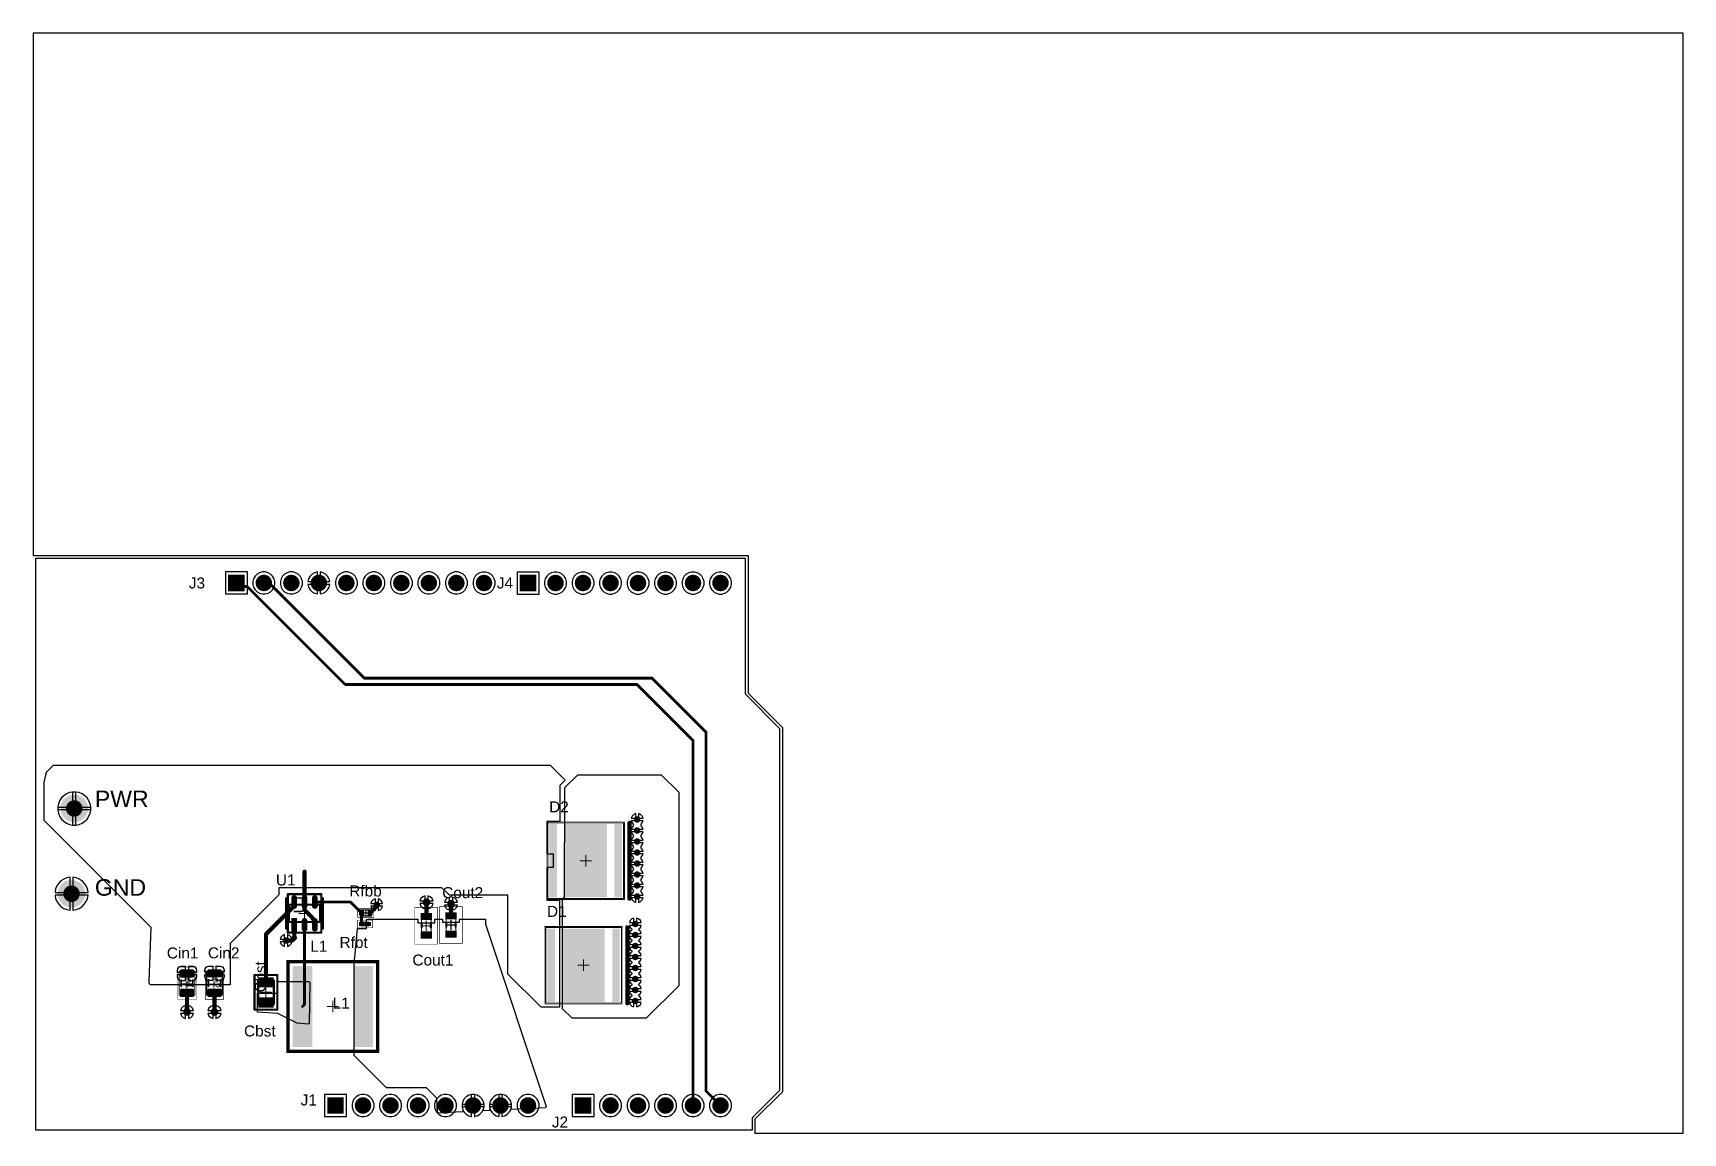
# Model space of a CAD drawing. Header units: inches. Extents: x 0 to 6, y 0 to 4.
import ezdxf

# ---------------------------------------------------------------- set-up
doc = ezdxf.new("R2010")
doc.units = ezdxf.units.IN
doc.header["$MEASUREMENT"] = 0
for name, color, linetype in [('Bottom Layer', 5, 'Continuous'), ('Bottom Solder', 6, 'Continuous'), ('Multi-Layer', 9, 'Continuous'), ('Pad Holes', 156, 'Continuous'), ('Top 3D Body', 56, 'Continuous'), ('Top Assembly', 56, 'Continuous'), ('Top Component Center', 56, 'Continuous'), ('Top Courtyard', 56, 'Continuous'), ('Top Designator', 56, 'Continuous'), ('Top Layer', 1, 'Continuous'), ('Top Overlay', 2, 'Continuous'), ('Top Paste', 8, 'Continuous'), ('Top Solder', 216, 'Continuous'), ('Via Holes', 16, 'Continuous')]:
    doc.layers.add(name, color=color, linetype=linetype)
doc.styles.add('Arial', font='', dxfattribs={"height": 0.2})
doc.styles.get('Arial').set_extended_font_data('Arial')

msp = doc.modelspace()

# ---------------------------------------------------------------- texts
at = {"layer": 'Top Overlay', "style": 'Arial'}
for s, height, p in [('J3', 0.04, (0.5667, 1.98)), ('J4', 0.04, (1.6867, 1.98)), ('PWR', 0.06, (0.225, 1.185)), ('D2', 0.04, (1.877, 1.166)), ('GND', 0.06, (0.225, 0.863)), ('U1', 0.04, (0.8833, 0.9)), ('Rfbb', 0.04, (1.15, 0.86)), ('Cout2', 0.04, (1.488, 0.854)), ('D1', 0.04, (1.869, 0.786)), ('Cin1', 0.04, (0.4867, 0.6346)), ('Cin2', 0.04, (0.636, 0.635)), ('L1', 0.04, (1.0083, 0.659)), ('J1', 0.04, (0.9733, 0.1)), ('J2', 0.04, (1.8867, 0.02))]:
    msp.add_text(s, height=height, dxfattribs=at).set_placement(p)
for s, p in [('Rfbt', (1.1147, 0.673)), ('Cout1', (1.3797, 0.609)), ('Cbst', (0.7674, 0.351))]:
    msp.add_text(s, height=0.04, rotation=360, dxfattribs=at).set_placement(p)

# ---------------------------------------------------------------- blocks, each defined once
blk = doc.blocks.new('8_P___H______1')
at = {"layer": 'Bottom Layer'}
blk.add_hatch(color=5, dxfattribs=at).paths.add_polyline_path([(-0.03, 0.03), (0.03, 0.03), (0.03, -0.03), (-0.03, -0.03)])
h = blk.add_hatch(color=5, dxfattribs=at)
edge = h.paths.add_edge_path()
edge.add_arc((0.1, 0), 0.03, 0, 360)
h = blk.add_hatch(color=5, dxfattribs=at)
edge = h.paths.add_edge_path()
edge.add_arc((0.2, 0), 0.03, 0, 360)
h = blk.add_hatch(color=5, dxfattribs=at)
edge = h.paths.add_edge_path()
edge.add_arc((0.3, 0), 0.03, 0, 360)
h = blk.add_hatch(color=5, dxfattribs=at)
edge = h.paths.add_edge_path()
edge.add_arc((0.4, 0), 0.03, 0, 360)
h = blk.add_hatch(color=5, dxfattribs=at)
edge = h.paths.add_edge_path()
edge.add_arc((0.5, 0), 0.03, 0, 360)
h = blk.add_hatch(color=5, dxfattribs=at)
edge = h.paths.add_edge_path()
edge.add_arc((0.6, 0), 0.03, 0, 360)
h = blk.add_hatch(color=5, dxfattribs=at)
edge = h.paths.add_edge_path()
edge.add_arc((0.7, 0), 0.03, 0, 360)
at = {"layer": 'Bottom Solder'}
blk.add_hatch(color=6, dxfattribs=at).paths.add_polyline_path([(-0.03, 0.03), (0.03, 0.03), (0.03, -0.03), (-0.03, -0.03)])
h = blk.add_hatch(color=6, dxfattribs=at)
edge = h.paths.add_edge_path()
edge.add_arc((0.1, 0), 0.03, 0, 360)
h = blk.add_hatch(color=6, dxfattribs=at)
edge = h.paths.add_edge_path()
edge.add_arc((0.2, 0), 0.03, 0, 360)
h = blk.add_hatch(color=6, dxfattribs=at)
edge = h.paths.add_edge_path()
edge.add_arc((0.3, 0), 0.03, 0, 360)
h = blk.add_hatch(color=6, dxfattribs=at)
edge = h.paths.add_edge_path()
edge.add_arc((0.4, 0), 0.03, 0, 360)
h = blk.add_hatch(color=6, dxfattribs=at)
edge = h.paths.add_edge_path()
edge.add_arc((0.5, 0), 0.03, 0, 360)
h = blk.add_hatch(color=6, dxfattribs=at)
edge = h.paths.add_edge_path()
edge.add_arc((0.6, 0), 0.03, 0, 360)
h = blk.add_hatch(color=6, dxfattribs=at)
edge = h.paths.add_edge_path()
edge.add_arc((0.7, 0), 0.03, 0, 360)
at = {"layer": 'Multi-Layer'}
blk.add_hatch(color=9, dxfattribs=at).paths.add_polyline_path([(-0.03, 0.03), (0.03, 0.03), (0.03, -0.03), (-0.03, -0.03)])
h = blk.add_hatch(color=9, dxfattribs=at)
edge = h.paths.add_edge_path()
edge.add_arc((0.1, 0), 0.03, 0, 360)
h = blk.add_hatch(color=9, dxfattribs=at)
edge = h.paths.add_edge_path()
edge.add_arc((0.2, 0), 0.03, 0, 360)
h = blk.add_hatch(color=9, dxfattribs=at)
edge = h.paths.add_edge_path()
edge.add_arc((0.3, 0), 0.03, 0, 360)
h = blk.add_hatch(color=9, dxfattribs=at)
edge = h.paths.add_edge_path()
edge.add_arc((0.4, 0), 0.03, 0, 360)
h = blk.add_hatch(color=9, dxfattribs=at)
edge = h.paths.add_edge_path()
edge.add_arc((0.5, 0), 0.03, 0, 360)
h = blk.add_hatch(color=9, dxfattribs=at)
edge = h.paths.add_edge_path()
edge.add_arc((0.6, 0), 0.03, 0, 360)
h = blk.add_hatch(color=9, dxfattribs=at)
edge = h.paths.add_edge_path()
edge.add_arc((0.7, 0), 0.03, 0, 360)
at = {"layer": 'Pad Holes'}
h = blk.add_hatch(color=7, dxfattribs=at)
edge = h.paths.add_edge_path()
edge.add_arc((0, 0), 0.015, 0, 360)
h = blk.add_hatch(color=7, dxfattribs=at)
edge = h.paths.add_edge_path()
edge.add_arc((0.1, 0), 0.015, 0, 360)
h = blk.add_hatch(color=7, dxfattribs=at)
edge = h.paths.add_edge_path()
edge.add_arc((0.2, 0), 0.015, 0, 360)
h = blk.add_hatch(color=7, dxfattribs=at)
edge = h.paths.add_edge_path()
edge.add_arc((0.3, 0), 0.015, 0, 360)
h = blk.add_hatch(color=7, dxfattribs=at)
edge = h.paths.add_edge_path()
edge.add_arc((0.4, 0), 0.015, 0, 360)
h = blk.add_hatch(color=7, dxfattribs=at)
edge = h.paths.add_edge_path()
edge.add_arc((0.5, 0), 0.015, 0, 360)
h = blk.add_hatch(color=7, dxfattribs=at)
edge = h.paths.add_edge_path()
edge.add_arc((0.6, 0), 0.015, 0, 360)
h = blk.add_hatch(color=7, dxfattribs=at)
edge = h.paths.add_edge_path()
edge.add_arc((0.7, 0), 0.015, 0, 360)
at = {"layer": 'Top Layer'}
blk.add_hatch(color=1, dxfattribs=at).paths.add_polyline_path([(-0.03, 0.03), (0.03, 0.03), (0.03, -0.03), (-0.03, -0.03)])
h = blk.add_hatch(color=1, dxfattribs=at)
edge = h.paths.add_edge_path()
edge.add_arc((0.1, 0), 0.03, 0, 360)
h = blk.add_hatch(color=1, dxfattribs=at)
edge = h.paths.add_edge_path()
edge.add_arc((0.2, 0), 0.03, 0, 360)
h = blk.add_hatch(color=1, dxfattribs=at)
edge = h.paths.add_edge_path()
edge.add_arc((0.3, 0), 0.03, 0, 360)
h = blk.add_hatch(color=1, dxfattribs=at)
edge = h.paths.add_edge_path()
edge.add_arc((0.4, 0), 0.03, 0, 360)
h = blk.add_hatch(color=1, dxfattribs=at)
edge = h.paths.add_edge_path()
edge.add_arc((0.5, 0), 0.03, 0, 360)
h = blk.add_hatch(color=1, dxfattribs=at)
edge = h.paths.add_edge_path()
edge.add_arc((0.6, 0), 0.03, 0, 360)
h = blk.add_hatch(color=1, dxfattribs=at)
edge = h.paths.add_edge_path()
edge.add_arc((0.7, 0), 0.03, 0, 360)
at = {"layer": 'Top Solder'}
blk.add_hatch(color=216, dxfattribs=at).paths.add_polyline_path([(-0.03, 0.03), (0.03, 0.03), (0.03, -0.03), (-0.03, -0.03)])
h = blk.add_hatch(color=216, dxfattribs=at)
edge = h.paths.add_edge_path()
edge.add_arc((0.1, 0), 0.03, 0, 360)
h = blk.add_hatch(color=216, dxfattribs=at)
edge = h.paths.add_edge_path()
edge.add_arc((0.2, 0), 0.03, 0, 360)
h = blk.add_hatch(color=216, dxfattribs=at)
edge = h.paths.add_edge_path()
edge.add_arc((0.3, 0), 0.03, 0, 360)
h = blk.add_hatch(color=216, dxfattribs=at)
edge = h.paths.add_edge_path()
edge.add_arc((0.4, 0), 0.03, 0, 360)
h = blk.add_hatch(color=216, dxfattribs=at)
edge = h.paths.add_edge_path()
edge.add_arc((0.5, 0), 0.03, 0, 360)
h = blk.add_hatch(color=216, dxfattribs=at)
edge = h.paths.add_edge_path()
edge.add_arc((0.6, 0), 0.03, 0, 360)
h = blk.add_hatch(color=216, dxfattribs=at)
edge = h.paths.add_edge_path()
edge.add_arc((0.7, 0), 0.03, 0, 360)
blk = doc.blocks.new('10_P___H______2')
at = {"layer": 'Bottom Layer'}
blk.add_hatch(color=5, dxfattribs=at).paths.add_polyline_path([(-0.03, 0.03), (0.03, 0.03), (0.03, -0.03), (-0.03, -0.03)])
h = blk.add_hatch(color=5, dxfattribs=at)
edge = h.paths.add_edge_path()
edge.add_arc((0.1, 0), 0.03, 0, 360)
h = blk.add_hatch(color=5, dxfattribs=at)
edge = h.paths.add_edge_path()
edge.add_arc((0.2, 0), 0.03, 0, 360)
h = blk.add_hatch(color=5, dxfattribs=at)
edge = h.paths.add_edge_path()
edge.add_arc((0.3, 0), 0.03, 0, 360)
h = blk.add_hatch(color=5, dxfattribs=at)
edge = h.paths.add_edge_path()
edge.add_arc((0.4, 0), 0.03, 0, 360)
h = blk.add_hatch(color=5, dxfattribs=at)
edge = h.paths.add_edge_path()
edge.add_arc((0.5, 0), 0.03, 0, 360)
h = blk.add_hatch(color=5, dxfattribs=at)
edge = h.paths.add_edge_path()
edge.add_arc((0.6, 0), 0.03, 0, 360)
h = blk.add_hatch(color=5, dxfattribs=at)
edge = h.paths.add_edge_path()
edge.add_arc((0.7, 0), 0.03, 0, 360)
h = blk.add_hatch(color=5, dxfattribs=at)
edge = h.paths.add_edge_path()
edge.add_arc((0.8, 0), 0.03, 0, 360)
h = blk.add_hatch(color=5, dxfattribs=at)
edge = h.paths.add_edge_path()
edge.add_arc((0.9005, -0.0001), 0.03, 0, 360)
at = {"layer": 'Bottom Solder'}
blk.add_hatch(color=6, dxfattribs=at).paths.add_polyline_path([(-0.03, 0.03), (0.03, 0.03), (0.03, -0.03), (-0.03, -0.03)])
h = blk.add_hatch(color=6, dxfattribs=at)
edge = h.paths.add_edge_path()
edge.add_arc((0.1, 0), 0.03, 0, 360)
h = blk.add_hatch(color=6, dxfattribs=at)
edge = h.paths.add_edge_path()
edge.add_arc((0.2, 0), 0.03, 0, 360)
h = blk.add_hatch(color=6, dxfattribs=at)
edge = h.paths.add_edge_path()
edge.add_arc((0.3, 0), 0.03, 0, 360)
h = blk.add_hatch(color=6, dxfattribs=at)
edge = h.paths.add_edge_path()
edge.add_arc((0.4, 0), 0.03, 0, 360)
h = blk.add_hatch(color=6, dxfattribs=at)
edge = h.paths.add_edge_path()
edge.add_arc((0.5, 0), 0.03, 0, 360)
h = blk.add_hatch(color=6, dxfattribs=at)
edge = h.paths.add_edge_path()
edge.add_arc((0.6, 0), 0.03, 0, 360)
h = blk.add_hatch(color=6, dxfattribs=at)
edge = h.paths.add_edge_path()
edge.add_arc((0.7, 0), 0.03, 0, 360)
h = blk.add_hatch(color=6, dxfattribs=at)
edge = h.paths.add_edge_path()
edge.add_arc((0.8, 0), 0.03, 0, 360)
h = blk.add_hatch(color=6, dxfattribs=at)
edge = h.paths.add_edge_path()
edge.add_arc((0.9005, -0.0001), 0.03, 0, 360)
at = {"layer": 'Multi-Layer'}
blk.add_hatch(color=9, dxfattribs=at).paths.add_polyline_path([(-0.03, 0.03), (0.03, 0.03), (0.03, -0.03), (-0.03, -0.03)])
h = blk.add_hatch(color=9, dxfattribs=at)
edge = h.paths.add_edge_path()
edge.add_arc((0.1, 0), 0.03, 0, 360)
h = blk.add_hatch(color=9, dxfattribs=at)
edge = h.paths.add_edge_path()
edge.add_arc((0.2, 0), 0.03, 0, 360)
h = blk.add_hatch(color=9, dxfattribs=at)
edge = h.paths.add_edge_path()
edge.add_arc((0.3, 0), 0.03, 0, 360)
h = blk.add_hatch(color=9, dxfattribs=at)
edge = h.paths.add_edge_path()
edge.add_arc((0.4, 0), 0.03, 0, 360)
h = blk.add_hatch(color=9, dxfattribs=at)
edge = h.paths.add_edge_path()
edge.add_arc((0.5, 0), 0.03, 0, 360)
h = blk.add_hatch(color=9, dxfattribs=at)
edge = h.paths.add_edge_path()
edge.add_arc((0.6, 0), 0.03, 0, 360)
h = blk.add_hatch(color=9, dxfattribs=at)
edge = h.paths.add_edge_path()
edge.add_arc((0.7, 0), 0.03, 0, 360)
h = blk.add_hatch(color=9, dxfattribs=at)
edge = h.paths.add_edge_path()
edge.add_arc((0.8, 0), 0.03, 0, 360)
h = blk.add_hatch(color=9, dxfattribs=at)
edge = h.paths.add_edge_path()
edge.add_arc((0.9005, -0.0001), 0.03, 0, 360)
at = {"layer": 'Pad Holes'}
h = blk.add_hatch(color=7, dxfattribs=at)
edge = h.paths.add_edge_path()
edge.add_arc((0, 0), 0.015, 0, 360)
h = blk.add_hatch(color=7, dxfattribs=at)
edge = h.paths.add_edge_path()
edge.add_arc((0.1, 0), 0.015, 0, 360)
h = blk.add_hatch(color=7, dxfattribs=at)
edge = h.paths.add_edge_path()
edge.add_arc((0.2, 0), 0.015, 0, 360)
h = blk.add_hatch(color=7, dxfattribs=at)
edge = h.paths.add_edge_path()
edge.add_arc((0.3, 0), 0.015, 0, 360)
h = blk.add_hatch(color=7, dxfattribs=at)
edge = h.paths.add_edge_path()
edge.add_arc((0.4, 0), 0.015, 0, 360)
h = blk.add_hatch(color=7, dxfattribs=at)
edge = h.paths.add_edge_path()
edge.add_arc((0.5, 0), 0.015, 0, 360)
h = blk.add_hatch(color=7, dxfattribs=at)
edge = h.paths.add_edge_path()
edge.add_arc((0.6, 0), 0.015, 0, 360)
h = blk.add_hatch(color=7, dxfattribs=at)
edge = h.paths.add_edge_path()
edge.add_arc((0.7, 0), 0.015, 0, 360)
h = blk.add_hatch(color=7, dxfattribs=at)
edge = h.paths.add_edge_path()
edge.add_arc((0.8, 0), 0.015, 0, 360)
h = blk.add_hatch(color=7, dxfattribs=at)
edge = h.paths.add_edge_path()
edge.add_arc((0.9005, -0.0001), 0.015, 0, 360)
at = {"layer": 'Top Layer'}
blk.add_hatch(color=1, dxfattribs=at).paths.add_polyline_path([(-0.03, 0.03), (0.03, 0.03), (0.03, -0.03), (-0.03, -0.03)])
h = blk.add_hatch(color=1, dxfattribs=at)
edge = h.paths.add_edge_path()
edge.add_arc((0.1, 0), 0.03, 0, 360)
h = blk.add_hatch(color=1, dxfattribs=at)
edge = h.paths.add_edge_path()
edge.add_arc((0.2, 0), 0.03, 0, 360)
h = blk.add_hatch(color=1, dxfattribs=at)
edge = h.paths.add_edge_path()
edge.add_arc((0.3, 0), 0.03, 0, 360)
h = blk.add_hatch(color=1, dxfattribs=at)
edge = h.paths.add_edge_path()
edge.add_arc((0.4, 0), 0.03, 0, 360)
h = blk.add_hatch(color=1, dxfattribs=at)
edge = h.paths.add_edge_path()
edge.add_arc((0.5, 0), 0.03, 0, 360)
h = blk.add_hatch(color=1, dxfattribs=at)
edge = h.paths.add_edge_path()
edge.add_arc((0.6, 0), 0.03, 0, 360)
h = blk.add_hatch(color=1, dxfattribs=at)
edge = h.paths.add_edge_path()
edge.add_arc((0.7, 0), 0.03, 0, 360)
h = blk.add_hatch(color=1, dxfattribs=at)
edge = h.paths.add_edge_path()
edge.add_arc((0.8, 0), 0.03, 0, 360)
h = blk.add_hatch(color=1, dxfattribs=at)
edge = h.paths.add_edge_path()
edge.add_arc((0.9005, -0.0001), 0.03, 0, 360)
at = {"layer": 'Top Solder'}
blk.add_hatch(color=216, dxfattribs=at).paths.add_polyline_path([(-0.03, 0.03), (0.03, 0.03), (0.03, -0.03), (-0.03, -0.03)])
h = blk.add_hatch(color=216, dxfattribs=at)
edge = h.paths.add_edge_path()
edge.add_arc((0.1, 0), 0.03, 0, 360)
h = blk.add_hatch(color=216, dxfattribs=at)
edge = h.paths.add_edge_path()
edge.add_arc((0.2, 0), 0.03, 0, 360)
h = blk.add_hatch(color=216, dxfattribs=at)
edge = h.paths.add_edge_path()
edge.add_arc((0.3, 0), 0.03, 0, 360)
h = blk.add_hatch(color=216, dxfattribs=at)
edge = h.paths.add_edge_path()
edge.add_arc((0.4, 0), 0.03, 0, 360)
h = blk.add_hatch(color=216, dxfattribs=at)
edge = h.paths.add_edge_path()
edge.add_arc((0.5, 0), 0.03, 0, 360)
h = blk.add_hatch(color=216, dxfattribs=at)
edge = h.paths.add_edge_path()
edge.add_arc((0.6, 0), 0.03, 0, 360)
h = blk.add_hatch(color=216, dxfattribs=at)
edge = h.paths.add_edge_path()
edge.add_arc((0.7, 0), 0.03, 0, 360)
h = blk.add_hatch(color=216, dxfattribs=at)
edge = h.paths.add_edge_path()
edge.add_arc((0.8, 0), 0.03, 0, 360)
h = blk.add_hatch(color=216, dxfattribs=at)
edge = h.paths.add_edge_path()
edge.add_arc((0.9005, -0.0001), 0.03, 0, 360)
blk = doc.blocks.new('8_P___H______3')
at = {"layer": 'Bottom Layer'}
blk.add_hatch(color=5, dxfattribs=at).paths.add_polyline_path([(-0.03, 0.03), (0.03, 0.03), (0.03, -0.03), (-0.03, -0.03)])
h = blk.add_hatch(color=5, dxfattribs=at)
edge = h.paths.add_edge_path()
edge.add_arc((0.1, 0), 0.03, 0, 360)
h = blk.add_hatch(color=5, dxfattribs=at)
edge = h.paths.add_edge_path()
edge.add_arc((0.2, 0), 0.03, 0, 360)
h = blk.add_hatch(color=5, dxfattribs=at)
edge = h.paths.add_edge_path()
edge.add_arc((0.3, 0), 0.03, 0, 360)
h = blk.add_hatch(color=5, dxfattribs=at)
edge = h.paths.add_edge_path()
edge.add_arc((0.4, 0), 0.03, 0, 360)
h = blk.add_hatch(color=5, dxfattribs=at)
edge = h.paths.add_edge_path()
edge.add_arc((0.5, 0), 0.03, 0, 360)
h = blk.add_hatch(color=5, dxfattribs=at)
edge = h.paths.add_edge_path()
edge.add_arc((0.6, 0), 0.03, 0, 360)
h = blk.add_hatch(color=5, dxfattribs=at)
edge = h.paths.add_edge_path()
edge.add_arc((0.7, 0), 0.03, 0, 360)
at = {"layer": 'Bottom Solder'}
blk.add_hatch(color=6, dxfattribs=at).paths.add_polyline_path([(-0.03, 0.03), (0.03, 0.03), (0.03, -0.03), (-0.03, -0.03)])
h = blk.add_hatch(color=6, dxfattribs=at)
edge = h.paths.add_edge_path()
edge.add_arc((0.1, 0), 0.03, 0, 360)
h = blk.add_hatch(color=6, dxfattribs=at)
edge = h.paths.add_edge_path()
edge.add_arc((0.2, 0), 0.03, 0, 360)
h = blk.add_hatch(color=6, dxfattribs=at)
edge = h.paths.add_edge_path()
edge.add_arc((0.3, 0), 0.03, 0, 360)
h = blk.add_hatch(color=6, dxfattribs=at)
edge = h.paths.add_edge_path()
edge.add_arc((0.4, 0), 0.03, 0, 360)
h = blk.add_hatch(color=6, dxfattribs=at)
edge = h.paths.add_edge_path()
edge.add_arc((0.5, 0), 0.03, 0, 360)
h = blk.add_hatch(color=6, dxfattribs=at)
edge = h.paths.add_edge_path()
edge.add_arc((0.6, 0), 0.03, 0, 360)
h = blk.add_hatch(color=6, dxfattribs=at)
edge = h.paths.add_edge_path()
edge.add_arc((0.7, 0), 0.03, 0, 360)
at = {"layer": 'Multi-Layer'}
blk.add_hatch(color=9, dxfattribs=at).paths.add_polyline_path([(-0.03, 0.03), (0.03, 0.03), (0.03, -0.03), (-0.03, -0.03)])
h = blk.add_hatch(color=9, dxfattribs=at)
edge = h.paths.add_edge_path()
edge.add_arc((0.1, 0), 0.03, 0, 360)
h = blk.add_hatch(color=9, dxfattribs=at)
edge = h.paths.add_edge_path()
edge.add_arc((0.2, 0), 0.03, 0, 360)
h = blk.add_hatch(color=9, dxfattribs=at)
edge = h.paths.add_edge_path()
edge.add_arc((0.3, 0), 0.03, 0, 360)
h = blk.add_hatch(color=9, dxfattribs=at)
edge = h.paths.add_edge_path()
edge.add_arc((0.4, 0), 0.03, 0, 360)
h = blk.add_hatch(color=9, dxfattribs=at)
edge = h.paths.add_edge_path()
edge.add_arc((0.5, 0), 0.03, 0, 360)
h = blk.add_hatch(color=9, dxfattribs=at)
edge = h.paths.add_edge_path()
edge.add_arc((0.6, 0), 0.03, 0, 360)
h = blk.add_hatch(color=9, dxfattribs=at)
edge = h.paths.add_edge_path()
edge.add_arc((0.7, 0), 0.03, 0, 360)
at = {"layer": 'Pad Holes'}
h = blk.add_hatch(color=7, dxfattribs=at)
edge = h.paths.add_edge_path()
edge.add_arc((0, 0), 0.015, 0, 360)
h = blk.add_hatch(color=7, dxfattribs=at)
edge = h.paths.add_edge_path()
edge.add_arc((0.1, 0), 0.015, 0, 360)
h = blk.add_hatch(color=7, dxfattribs=at)
edge = h.paths.add_edge_path()
edge.add_arc((0.2, 0), 0.015, 0, 360)
h = blk.add_hatch(color=7, dxfattribs=at)
edge = h.paths.add_edge_path()
edge.add_arc((0.3, 0), 0.015, 0, 360)
h = blk.add_hatch(color=7, dxfattribs=at)
edge = h.paths.add_edge_path()
edge.add_arc((0.4, 0), 0.015, 0, 360)
h = blk.add_hatch(color=7, dxfattribs=at)
edge = h.paths.add_edge_path()
edge.add_arc((0.5, 0), 0.015, 0, 360)
h = blk.add_hatch(color=7, dxfattribs=at)
edge = h.paths.add_edge_path()
edge.add_arc((0.6, 0), 0.015, 0, 360)
h = blk.add_hatch(color=7, dxfattribs=at)
edge = h.paths.add_edge_path()
edge.add_arc((0.7, 0), 0.015, 0, 360)
at = {"layer": 'Top Layer'}
blk.add_hatch(color=1, dxfattribs=at).paths.add_polyline_path([(-0.03, 0.03), (0.03, 0.03), (0.03, -0.03), (-0.03, -0.03)])
h = blk.add_hatch(color=1, dxfattribs=at)
edge = h.paths.add_edge_path()
edge.add_arc((0.1, 0), 0.03, 0, 360)
h = blk.add_hatch(color=1, dxfattribs=at)
edge = h.paths.add_edge_path()
edge.add_arc((0.2, 0), 0.03, 0, 360)
h = blk.add_hatch(color=1, dxfattribs=at)
edge = h.paths.add_edge_path()
edge.add_arc((0.3, 0), 0.03, 0, 360)
h = blk.add_hatch(color=1, dxfattribs=at)
edge = h.paths.add_edge_path()
edge.add_arc((0.4, 0), 0.03, 0, 360)
h = blk.add_hatch(color=1, dxfattribs=at)
edge = h.paths.add_edge_path()
edge.add_arc((0.5, 0), 0.03, 0, 360)
h = blk.add_hatch(color=1, dxfattribs=at)
edge = h.paths.add_edge_path()
edge.add_arc((0.6, 0), 0.03, 0, 360)
h = blk.add_hatch(color=1, dxfattribs=at)
edge = h.paths.add_edge_path()
edge.add_arc((0.7, 0), 0.03, 0, 360)
at = {"layer": 'Top Solder'}
blk.add_hatch(color=216, dxfattribs=at).paths.add_polyline_path([(-0.03, 0.03), (0.03, 0.03), (0.03, -0.03), (-0.03, -0.03)])
h = blk.add_hatch(color=216, dxfattribs=at)
edge = h.paths.add_edge_path()
edge.add_arc((0.1, 0), 0.03, 0, 360)
h = blk.add_hatch(color=216, dxfattribs=at)
edge = h.paths.add_edge_path()
edge.add_arc((0.2, 0), 0.03, 0, 360)
h = blk.add_hatch(color=216, dxfattribs=at)
edge = h.paths.add_edge_path()
edge.add_arc((0.3, 0), 0.03, 0, 360)
h = blk.add_hatch(color=216, dxfattribs=at)
edge = h.paths.add_edge_path()
edge.add_arc((0.4, 0), 0.03, 0, 360)
h = blk.add_hatch(color=216, dxfattribs=at)
edge = h.paths.add_edge_path()
edge.add_arc((0.5, 0), 0.03, 0, 360)
h = blk.add_hatch(color=216, dxfattribs=at)
edge = h.paths.add_edge_path()
edge.add_arc((0.6, 0), 0.03, 0, 360)
h = blk.add_hatch(color=216, dxfattribs=at)
edge = h.paths.add_edge_path()
edge.add_arc((0.7, 0), 0.03, 0, 360)
blk = doc.blocks.new('FP_DDC0006A_IPC_C_4')
at = {"layer": 'Top Layer'}
blk.add_hatch(color=1, dxfattribs=at).paths.add_polyline_path([(-0.066, 0.0479), (-0.0167, 0.0479), (-0.0167, 0.0269), (-0.066, 0.0269)])
h = blk.add_hatch(color=1, dxfattribs=at)
edge = h.paths.add_edge_path()
edge.add_arc((-0.0556, 0), 0.0105, 90, 180)
edge.add_line((-0.066, 0), (-0.066, 0))
edge.add_arc((-0.0556, 0), 0.0105, 180, 270)
edge.add_line((-0.0556, -0.0105), (-0.0271, -0.0105))
edge.add_arc((-0.0271, 0), 0.0105, 270, 360)
edge.add_line((-0.0167, 0), (-0.0167, 0))
edge.add_arc((-0.0271, 0), 0.0105, 0, 90)
edge.add_line((-0.0271, 0.0105), (-0.0556, 0.0105))
h = blk.add_hatch(color=1, dxfattribs=at)
edge = h.paths.add_edge_path()
edge.add_arc((0.0271, 0.0374), 0.0105, 90, 180)
edge.add_line((0.0167, 0.0374), (0.0167, 0.0374))
edge.add_arc((0.0271, 0.0374), 0.0105, 180, 270)
edge.add_line((0.0271, 0.0269), (0.0556, 0.0269))
edge.add_arc((0.0556, 0.0374), 0.0105, 270, 360)
edge.add_line((0.066, 0.0374), (0.066, 0.0374))
edge.add_arc((0.0556, 0.0374), 0.0105, 0, 90)
edge.add_line((0.0556, 0.0479), (0.0271, 0.0479))
h = blk.add_hatch(color=1, dxfattribs=at)
edge = h.paths.add_edge_path()
edge.add_arc((0.0271, 0), 0.0105, 90, 180)
edge.add_line((0.0167, 0), (0.0167, 0))
edge.add_arc((0.0271, 0), 0.0105, 180, 270)
edge.add_line((0.0271, -0.0105), (0.0556, -0.0105))
edge.add_arc((0.0556, 0), 0.0105, 270, 360)
edge.add_line((0.066, 0), (0.066, 0))
edge.add_arc((0.0556, 0), 0.0105, 0, 90)
edge.add_line((0.0556, 0.0105), (0.0271, 0.0105))
h = blk.add_hatch(color=1, dxfattribs=at)
edge = h.paths.add_edge_path()
edge.add_arc((-0.0556, -0.0374), 0.0105, 90, 180)
edge.add_line((-0.066, -0.0374), (-0.066, -0.0374))
edge.add_arc((-0.0556, -0.0374), 0.0105, 180, 270)
edge.add_line((-0.0556, -0.0479), (-0.0271, -0.0479))
edge.add_arc((-0.0271, -0.0374), 0.0105, 270, 360)
edge.add_line((-0.0167, -0.0374), (-0.0167, -0.0374))
edge.add_arc((-0.0271, -0.0374), 0.0105, 0, 90)
edge.add_line((-0.0271, -0.0269), (-0.0556, -0.0269))
h = blk.add_hatch(color=1, dxfattribs=at)
edge = h.paths.add_edge_path()
edge.add_arc((0.0271, -0.0374), 0.0105, 90, 180)
edge.add_line((0.0167, -0.0374), (0.0167, -0.0374))
edge.add_arc((0.0271, -0.0374), 0.0105, 180, 270)
edge.add_line((0.0271, -0.0479), (0.0556, -0.0479))
edge.add_arc((0.0556, -0.0374), 0.0105, 270, 360)
edge.add_line((0.066, -0.0374), (0.066, -0.0374))
edge.add_arc((0.0556, -0.0374), 0.0105, 0, 90)
edge.add_line((0.0556, -0.0269), (0.0271, -0.0269))
at = {"layer": 'Top Paste'}
blk.add_hatch(color=8, dxfattribs=at).paths.add_polyline_path([(-0.066, 0.0479), (-0.0167, 0.0479), (-0.0167, 0.0269), (-0.066, 0.0269)])
h = blk.add_hatch(color=8, dxfattribs=at)
edge = h.paths.add_edge_path()
edge.add_arc((-0.0556, 0), 0.0105, 90, 180)
edge.add_line((-0.066, 0), (-0.066, 0))
edge.add_arc((-0.0556, 0), 0.0105, 180, 270)
edge.add_line((-0.0556, -0.0105), (-0.0271, -0.0105))
edge.add_arc((-0.0271, 0), 0.0105, 270, 360)
edge.add_line((-0.0167, 0), (-0.0167, 0))
edge.add_arc((-0.0271, 0), 0.0105, 0, 90)
edge.add_line((-0.0271, 0.0105), (-0.0556, 0.0105))
h = blk.add_hatch(color=8, dxfattribs=at)
edge = h.paths.add_edge_path()
edge.add_arc((0.0271, 0.0374), 0.0105, 90, 180)
edge.add_line((0.0167, 0.0374), (0.0167, 0.0374))
edge.add_arc((0.0271, 0.0374), 0.0105, 180, 270)
edge.add_line((0.0271, 0.0269), (0.0556, 0.0269))
edge.add_arc((0.0556, 0.0374), 0.0105, 270, 360)
edge.add_line((0.066, 0.0374), (0.066, 0.0374))
edge.add_arc((0.0556, 0.0374), 0.0105, 0, 90)
edge.add_line((0.0556, 0.0479), (0.0271, 0.0479))
h = blk.add_hatch(color=8, dxfattribs=at)
edge = h.paths.add_edge_path()
edge.add_arc((0.0271, 0), 0.0105, 90, 180)
edge.add_line((0.0167, 0), (0.0167, 0))
edge.add_arc((0.0271, 0), 0.0105, 180, 270)
edge.add_line((0.0271, -0.0105), (0.0556, -0.0105))
edge.add_arc((0.0556, 0), 0.0105, 270, 360)
edge.add_line((0.066, 0), (0.066, 0))
edge.add_arc((0.0556, 0), 0.0105, 0, 90)
edge.add_line((0.0556, 0.0105), (0.0271, 0.0105))
h = blk.add_hatch(color=8, dxfattribs=at)
edge = h.paths.add_edge_path()
edge.add_arc((-0.0556, -0.0374), 0.0105, 90, 180)
edge.add_line((-0.066, -0.0374), (-0.066, -0.0374))
edge.add_arc((-0.0556, -0.0374), 0.0105, 180, 270)
edge.add_line((-0.0556, -0.0479), (-0.0271, -0.0479))
edge.add_arc((-0.0271, -0.0374), 0.0105, 270, 360)
edge.add_line((-0.0167, -0.0374), (-0.0167, -0.0374))
edge.add_arc((-0.0271, -0.0374), 0.0105, 0, 90)
edge.add_line((-0.0271, -0.0269), (-0.0556, -0.0269))
h = blk.add_hatch(color=8, dxfattribs=at)
edge = h.paths.add_edge_path()
edge.add_arc((0.0271, -0.0374), 0.0105, 90, 180)
edge.add_line((0.0167, -0.0374), (0.0167, -0.0374))
edge.add_arc((0.0271, -0.0374), 0.0105, 180, 270)
edge.add_line((0.0271, -0.0479), (0.0556, -0.0479))
edge.add_arc((0.0556, -0.0374), 0.0105, 270, 360)
edge.add_line((0.066, -0.0374), (0.066, -0.0374))
edge.add_arc((0.0556, -0.0374), 0.0105, 0, 90)
edge.add_line((0.0556, -0.0269), (0.0271, -0.0269))
at = {"layer": 'Top Solder'}
blk.add_hatch(color=216, dxfattribs=at).paths.add_polyline_path([(-0.066, 0.0479), (-0.0167, 0.0479), (-0.0167, 0.0269), (-0.066, 0.0269)])
h = blk.add_hatch(color=216, dxfattribs=at)
edge = h.paths.add_edge_path()
edge.add_arc((-0.0556, 0), 0.0105, 90, 180)
edge.add_line((-0.066, 0), (-0.066, 0))
edge.add_arc((-0.0556, 0), 0.0105, 180, 270)
edge.add_line((-0.0556, -0.0105), (-0.0271, -0.0105))
edge.add_arc((-0.0271, 0), 0.0105, 270, 360)
edge.add_line((-0.0167, 0), (-0.0167, 0))
edge.add_arc((-0.0271, 0), 0.0105, 0, 90)
edge.add_line((-0.0271, 0.0105), (-0.0556, 0.0105))
h = blk.add_hatch(color=216, dxfattribs=at)
edge = h.paths.add_edge_path()
edge.add_arc((0.0271, 0.0374), 0.0105, 90, 180)
edge.add_line((0.0167, 0.0374), (0.0167, 0.0374))
edge.add_arc((0.0271, 0.0374), 0.0105, 180, 270)
edge.add_line((0.0271, 0.0269), (0.0556, 0.0269))
edge.add_arc((0.0556, 0.0374), 0.0105, 270, 360)
edge.add_line((0.066, 0.0374), (0.066, 0.0374))
edge.add_arc((0.0556, 0.0374), 0.0105, 0, 90)
edge.add_line((0.0556, 0.0479), (0.0271, 0.0479))
h = blk.add_hatch(color=216, dxfattribs=at)
edge = h.paths.add_edge_path()
edge.add_arc((0.0271, 0), 0.0105, 90, 180)
edge.add_line((0.0167, 0), (0.0167, 0))
edge.add_arc((0.0271, 0), 0.0105, 180, 270)
edge.add_line((0.0271, -0.0105), (0.0556, -0.0105))
edge.add_arc((0.0556, 0), 0.0105, 270, 360)
edge.add_line((0.066, 0), (0.066, 0))
edge.add_arc((0.0556, 0), 0.0105, 0, 90)
edge.add_line((0.0556, 0.0105), (0.0271, 0.0105))
h = blk.add_hatch(color=216, dxfattribs=at)
edge = h.paths.add_edge_path()
edge.add_arc((-0.0556, -0.0374), 0.0105, 90, 180)
edge.add_line((-0.066, -0.0374), (-0.066, -0.0374))
edge.add_arc((-0.0556, -0.0374), 0.0105, 180, 270)
edge.add_line((-0.0556, -0.0479), (-0.0271, -0.0479))
edge.add_arc((-0.0271, -0.0374), 0.0105, 270, 360)
edge.add_line((-0.0167, -0.0374), (-0.0167, -0.0374))
edge.add_arc((-0.0271, -0.0374), 0.0105, 0, 90)
edge.add_line((-0.0271, -0.0269), (-0.0556, -0.0269))
h = blk.add_hatch(color=216, dxfattribs=at)
edge = h.paths.add_edge_path()
edge.add_arc((0.0271, -0.0374), 0.0105, 90, 180)
edge.add_line((0.0167, -0.0374), (0.0167, -0.0374))
edge.add_arc((0.0271, -0.0374), 0.0105, 180, 270)
edge.add_line((0.0271, -0.0479), (0.0556, -0.0479))
edge.add_arc((0.0556, -0.0374), 0.0105, 270, 360)
edge.add_line((0.066, -0.0374), (0.066, -0.0374))
edge.add_arc((0.0556, -0.0374), 0.0105, 0, 90)
edge.add_line((0.0556, -0.0269), (0.0271, -0.0269))
at = {"layer": 'Top 3D Body'}
for points in [[(-0.0315, 0.0571, 0.00787, 0.00787, 0), (-0.0315, -0.0571, 0.00787, 0.00787, 0)], [(-0.0315, 0.0571, 0.00787, 0.00787, 0), (0.0315, 0.0571, 0.00787, 0.00787, 0)], [(0.0315, 0.0571, 0.00787, 0.00787, 0), (0.0315, -0.0571, 0.00787, 0.00787, 0)], [(-0.0315, -0.0571, 0.00787, 0.00787, 0), (0.0315, -0.0571, 0.00787, 0.00787, 0)]]:
    blk.add_lwpolyline(points, format="xyseb", dxfattribs=at)
for points in [[(-0.0335, 0.0571, 0.00394, 0.00394, 1), (-0.0295, 0.0571, 0.00394, 0.00394, 1)], [(-0.0335, 0.0571, 0.00394, 0.00394, 1), (-0.0295, 0.0571, 0.00394, 0.00394, 1)], [(0.0295, 0.0571, 0.00394, 0.00394, 1), (0.0335, 0.0571, 0.00394, 0.00394, 1)], [(0.0295, 0.0571, 0.00394, 0.00394, 1), (0.0335, 0.0571, 0.00394, 0.00394, 1)], [(-0.0335, -0.0571, 0.00394, 0.00394, 1), (-0.0295, -0.0571, 0.00394, 0.00394, 1)], [(-0.0335, -0.0571, 0.00394, 0.00394, 1), (-0.0295, -0.0571, 0.00394, 0.00394, 1)], [(0.0295, -0.0571, 0.00394, 0.00394, 1), (0.0335, -0.0571, 0.00394, 0.00394, 1)], [(0.0295, -0.0571, 0.00394, 0.00394, 1), (0.0335, -0.0571, 0.00394, 0.00394, 1)]]:
    blk.add_lwpolyline(points, format="xyseb", close=True, dxfattribs=at)
at = {"layer": 'Top Assembly'}
for points in [[(-0.07, 0.061, 0.00787, 0.00787, 0), (-0.07, -0.061, 0.00787, 0.00787, 0)], [(-0.07, 0.061, 0.00787, 0.00787, 0), (0.07, 0.061, 0.00787, 0.00787, 0)], [(0.07, 0.061, 0.00787, 0.00787, 0), (0.07, -0.061, 0.00787, 0.00787, 0)], [(-0.07, -0.061, 0.00787, 0.00787, 0), (0.07, -0.061, 0.00787, 0.00787, 0)]]:
    blk.add_lwpolyline(points, format="xyseb", dxfattribs=at)
for points in [[(-0.0719, 0.061, 0.00394, 0.00394, 1), (-0.068, 0.061, 0.00394, 0.00394, 1)], [(-0.0719, 0.061, 0.00394, 0.00394, 1), (-0.068, 0.061, 0.00394, 0.00394, 1)], [(0.068, 0.061, 0.00394, 0.00394, 1), (0.0719, 0.061, 0.00394, 0.00394, 1)], [(0.068, 0.061, 0.00394, 0.00394, 1), (0.0719, 0.061, 0.00394, 0.00394, 1)], [(-0.0719, -0.061, 0.00394, 0.00394, 1), (-0.068, -0.061, 0.00394, 0.00394, 1)], [(-0.0719, -0.061, 0.00394, 0.00394, 1), (-0.068, -0.061, 0.00394, 0.00394, 1)], [(0.068, -0.061, 0.00394, 0.00394, 1), (0.0719, -0.061, 0.00394, 0.00394, 1)], [(0.068, -0.061, 0.00394, 0.00394, 1), (0.0719, -0.061, 0.00394, 0.00394, 1)]]:
    blk.add_lwpolyline(points, format="xyseb", close=True, dxfattribs=at)
at = {"layer": 'Top Component Center'}
for points in [[(-0.0197, 0, 0.00394, 0.00394, 0), (0.0197, 0, 0.00394, 0.00394, 0)], [(0, 0.0197, 0.00394, 0.00394, 0), (0, -0.0197, 0.00394, 0.00394, 0)]]:
    blk.add_lwpolyline(points, format="xyseb", dxfattribs=at)
for points in [[(-0.0207, 0, 0.00197, 0.00197, 1), (-0.0187, 0, 0.00197, 0.00197, 1)], [(-0.001, 0.0197, 0.00197, 0.00197, 1), (0.001, 0.0197, 0.00197, 0.00197, 1)], [(0.0187, 0, 0.00197, 0.00197, 1), (0.0207, 0, 0.00197, 0.00197, 1)], [(-0.001, -0.0197, 0.00197, 0.00197, 1), (0.001, -0.0197, 0.00197, 0.00197, 1)]]:
    blk.add_lwpolyline(points, format="xyseb", close=True, dxfattribs=at)
at = {"layer": 'Top Courtyard'}
for points in [[(-0.07, 0.061, 0.00787, 0.00787, 0), (-0.07, -0.061, 0.00787, 0.00787, 0)], [(-0.07, 0.061, 0.00787, 0.00787, 0), (0.07, 0.061, 0.00787, 0.00787, 0)], [(0.07, 0.061, 0.00787, 0.00787, 0), (0.07, -0.061, 0.00787, 0.00787, 0)], [(-0.07, -0.061, 0.00787, 0.00787, 0), (0.07, -0.061, 0.00787, 0.00787, 0)]]:
    blk.add_lwpolyline(points, format="xyseb", dxfattribs=at)
for points in [[(-0.0719, 0.061, 0.00394, 0.00394, 1), (-0.068, 0.061, 0.00394, 0.00394, 1)], [(-0.0719, 0.061, 0.00394, 0.00394, 1), (-0.068, 0.061, 0.00394, 0.00394, 1)], [(0.068, 0.061, 0.00394, 0.00394, 1), (0.0719, 0.061, 0.00394, 0.00394, 1)], [(0.068, 0.061, 0.00394, 0.00394, 1), (0.0719, 0.061, 0.00394, 0.00394, 1)], [(-0.0719, -0.061, 0.00394, 0.00394, 1), (-0.068, -0.061, 0.00394, 0.00394, 1)], [(-0.0719, -0.061, 0.00394, 0.00394, 1), (-0.068, -0.061, 0.00394, 0.00394, 1)], [(0.068, -0.061, 0.00394, 0.00394, 1), (0.0719, -0.061, 0.00394, 0.00394, 1)], [(0.068, -0.061, 0.00394, 0.00394, 1), (0.0719, -0.061, 0.00394, 0.00394, 1)]]:
    blk.add_lwpolyline(points, format="xyseb", close=True, dxfattribs=at)
at = {"layer": 'Top Overlay'}
for points in [[(-0.0551, 0.0669, 0.00787, 0.00787, 0), (0.0551, 0.0669, 0.00787, 0.00787, 0)], [(-0.0551, -0.0669, 0.00787, 0.00787, 0), (0.0551, -0.0669, 0.00787, 0.00787, 0)]]:
    blk.add_lwpolyline(points, format="xyseb", dxfattribs=at)
for points in [[(-0.0571, 0.0669, 0.00394, 0.00394, 1), (-0.0531, 0.0669, 0.00394, 0.00394, 1)], [(0.0531, 0.0669, 0.00394, 0.00394, 1), (0.0571, 0.0669, 0.00394, 0.00394, 1)], [(-0.0837, 0.0374, 0.00984, 0.00984, 1), (-0.0935, 0.0374, 0.00984, 0.00984, 1)], [(-0.096, 0.0374, 0.00492, 0.00492, 1), (-0.091, 0.0374, 0.00492, 0.00492, 1)], [(-0.0861, 0.0374, 0.00492, 0.00492, 1), (-0.0812, 0.0374, 0.00492, 0.00492, 1)], [(-0.0571, -0.0669, 0.00394, 0.00394, 1), (-0.0531, -0.0669, 0.00394, 0.00394, 1)], [(0.0531, -0.0669, 0.00394, 0.00394, 1), (0.0571, -0.0669, 0.00394, 0.00394, 1)]]:
    blk.add_lwpolyline(points, format="xyseb", close=True, dxfattribs=at)
at = {"layer": 'Top Assembly', "style": 'Arial'}
blk.add_text('U1', height=0.03937, dxfattribs=at).set_placement((0, 0.0004))
blk = doc.blocks.new('RESC0603X28X15NL05T05_5')
at = {"layer": 'Top Layer'}
for points in [[(-0.0217, -0.0069), (-0.0217, 0.0069), (-0.0039, 0.0069), (-0.0039, -0.0069)], [(0.0039, -0.0069), (0.0039, 0.0069), (0.0217, 0.0069), (0.0217, -0.0069)]]:
    blk.add_hatch(color=1, dxfattribs=at).paths.add_polyline_path(points)
at = {"layer": 'Top Paste'}
for points in [[(-0.0217, -0.0069), (-0.0217, 0.0069), (-0.0039, 0.0069), (-0.0039, -0.0069)], [(0.0039, -0.0069), (0.0039, 0.0069), (0.0217, 0.0069), (0.0217, -0.0069)]]:
    blk.add_hatch(color=8, dxfattribs=at).paths.add_polyline_path(points)
at = {"layer": 'Top Solder'}
for points in [[(-0.0217, -0.0069), (-0.0217, 0.0069), (-0.0039, 0.0069), (-0.0039, -0.0069)], [(0.0039, -0.0069), (0.0039, 0.0069), (0.0217, 0.0069), (0.0217, -0.0069)]]:
    blk.add_hatch(color=216, dxfattribs=at).paths.add_polyline_path(points)
at = {"layer": 'Top 3D Body'}
for points in [[(-0.0128, 0.0069, 0.00394, 0.00394, 0), (-0.0128, -0.0069, 0.00394, 0.00394, 0)], [(0.0128, 0.0069, 0.00394, 0.00394, 0), (-0.0128, 0.0069, 0.00394, 0.00394, 0)], [(0.0128, 0.0069, 0.00394, 0.00394, 0), (0.0128, -0.0069, 0.00394, 0.00394, 0)], [(0.0128, -0.0069, 0.00394, 0.00394, 0), (-0.0128, -0.0069, 0.00394, 0.00394, 0)]]:
    blk.add_lwpolyline(points, format="xyseb", dxfattribs=at)
for points in [[(-0.0138, 0.0069, 0.00197, 0.00197, 1), (-0.0118, 0.0069, 0.00197, 0.00197, 1)], [(-0.0138, 0.0069, 0.00197, 0.00197, 1), (-0.0118, 0.0069, 0.00197, 0.00197, 1)], [(0.0118, 0.0069, 0.00197, 0.00197, 1), (0.0138, 0.0069, 0.00197, 0.00197, 1)], [(0.0118, 0.0069, 0.00197, 0.00197, 1), (0.0138, 0.0069, 0.00197, 0.00197, 1)], [(-0.0138, -0.0069, 0.00197, 0.00197, 1), (-0.0118, -0.0069, 0.00197, 0.00197, 1)], [(-0.0138, -0.0069, 0.00197, 0.00197, 1), (-0.0118, -0.0069, 0.00197, 0.00197, 1)], [(0.0118, -0.0069, 0.00197, 0.00197, 1), (0.0138, -0.0069, 0.00197, 0.00197, 1)], [(0.0118, -0.0069, 0.00197, 0.00197, 1), (0.0138, -0.0069, 0.00197, 0.00197, 1)]]:
    blk.add_lwpolyline(points, format="xyseb", close=True, dxfattribs=at)
at = {"layer": 'Top Courtyard'}
for points in [[(-0.0276, 0.0138, 0.00197, 0.00197, 0), (-0.0276, -0.0138, 0.00197, 0.00197, 0)], [(0.0276, 0.0138, 0.00197, 0.00197, 0), (-0.0276, 0.0138, 0.00197, 0.00197, 0)], [(0.0069, 0, 0.00394, 0.00394, 0), (-0.0069, 0, 0.00394, 0.00394, 0)], [(0, 0.0069, 0.00394, 0.00394, 0), (0, -0.0069, 0.00394, 0.00394, 0)], [(0.0276, 0.0138, 0.00197, 0.00197, 0), (0.0276, -0.0138, 0.00197, 0.00197, 0)], [(0.0276, -0.0138, 0.00197, 0.00197, 0), (-0.0276, -0.0138, 0.00197, 0.00197, 0)]]:
    blk.add_lwpolyline(points, format="xyseb", dxfattribs=at)
for points in [[(-0.0281, 0.0138, 0.000984, 0.000984, 1), (-0.0271, 0.0138, 0.000984, 0.000984, 1)], [(-0.0281, 0.0138, 0.000984, 0.000984, 1), (-0.0271, 0.0138, 0.000984, 0.000984, 1)], [(-0.0079, 0, 0.00197, 0.00197, 1), (-0.0059, 0, 0.00197, 0.00197, 1)], [(-0.001, 0.0069, 0.00197, 0.00197, 1), (0.001, 0.0069, 0.00197, 0.00197, 1)], [(0.0059, 0, 0.00197, 0.00197, 1), (0.0079, 0, 0.00197, 0.00197, 1)], [(0.0271, 0.0138, 0.000984, 0.000984, 1), (0.0281, 0.0138, 0.000984, 0.000984, 1)], [(0.0271, 0.0138, 0.000984, 0.000984, 1), (0.0281, 0.0138, 0.000984, 0.000984, 1)], [(-0.0281, -0.0138, 0.000984, 0.000984, 1), (-0.0271, -0.0138, 0.000984, 0.000984, 1)], [(-0.0281, -0.0138, 0.000984, 0.000984, 1), (-0.0271, -0.0138, 0.000984, 0.000984, 1)], [(-0.001, -0.0069, 0.00197, 0.00197, 1), (0.001, -0.0069, 0.00197, 0.00197, 1)], [(0.0271, -0.0138, 0.000984, 0.000984, 1), (0.0281, -0.0138, 0.000984, 0.000984, 1)], [(0.0271, -0.0138, 0.000984, 0.000984, 1), (0.0281, -0.0138, 0.000984, 0.000984, 1)]]:
    blk.add_lwpolyline(points, format="xyseb", close=True, dxfattribs=at)
blk = doc.blocks.new('RESC1005X40X25LL05T05_6')
at = {"layer": 'Top Layer'}
for points in [[(-0.0246, -0.0089), (-0.0246, 0.0089), (-0.0069, 0.0089), (-0.0069, -0.0089)], [(0.0069, -0.0089), (0.0069, 0.0089), (0.0246, 0.0089), (0.0246, -0.0089)]]:
    blk.add_hatch(color=1, dxfattribs=at).paths.add_polyline_path(points)
at = {"layer": 'Top Paste'}
for points in [[(-0.0246, -0.0089), (-0.0246, 0.0089), (-0.0069, 0.0089), (-0.0069, -0.0089)], [(0.0069, -0.0089), (0.0069, 0.0089), (0.0246, 0.0089), (0.0246, -0.0089)]]:
    blk.add_hatch(color=8, dxfattribs=at).paths.add_polyline_path(points)
at = {"layer": 'Top Solder'}
for points in [[(-0.0246, -0.0089), (-0.0246, 0.0089), (-0.0069, 0.0089), (-0.0069, -0.0089)], [(0.0069, -0.0089), (0.0069, 0.0089), (0.0246, 0.0089), (0.0246, -0.0089)]]:
    blk.add_hatch(color=216, dxfattribs=at).paths.add_polyline_path(points)
at = {"layer": 'Top 3D Body'}
for points in [[(0.0207, 0.0108, 0.00394, 0.00394, 0), (-0.0207, 0.0108, 0.00394, 0.00394, 0)], [(-0.0207, 0.0108, 0.00394, 0.00394, 0), (-0.0207, -0.0108, 0.00394, 0.00394, 0)], [(0.0207, 0.0108, 0.00394, 0.00394, 0), (0.0207, -0.0108, 0.00394, 0.00394, 0)], [(0.0207, -0.0108, 0.00394, 0.00394, 0), (-0.0207, -0.0108, 0.00394, 0.00394, 0)]]:
    blk.add_lwpolyline(points, format="xyseb", dxfattribs=at)
for points in [[(-0.0217, 0.0108, 0.00197, 0.00197, 1), (-0.0197, 0.0108, 0.00197, 0.00197, 1)], [(-0.0217, 0.0108, 0.00197, 0.00197, 1), (-0.0197, 0.0108, 0.00197, 0.00197, 1)], [(0.0197, 0.0108, 0.00197, 0.00197, 1), (0.0217, 0.0108, 0.00197, 0.00197, 1)], [(0.0197, 0.0108, 0.00197, 0.00197, 1), (0.0217, 0.0108, 0.00197, 0.00197, 1)], [(-0.0217, -0.0108, 0.00197, 0.00197, 1), (-0.0197, -0.0108, 0.00197, 0.00197, 1)], [(-0.0217, -0.0108, 0.00197, 0.00197, 1), (-0.0197, -0.0108, 0.00197, 0.00197, 1)], [(0.0197, -0.0108, 0.00197, 0.00197, 1), (0.0217, -0.0108, 0.00197, 0.00197, 1)], [(0.0197, -0.0108, 0.00197, 0.00197, 1), (0.0217, -0.0108, 0.00197, 0.00197, 1)]]:
    blk.add_lwpolyline(points, format="xyseb", close=True, dxfattribs=at)
at = {"layer": 'Top Courtyard'}
for points in [[(0.0295, 0.0157, 0.00197, 0.00197, 0), (-0.0295, 0.0157, 0.00197, 0.00197, 0)], [(-0.0295, 0.0157, 0.00197, 0.00197, 0), (-0.0295, -0.0157, 0.00197, 0.00197, 0)], [(0.0108, 0, 0.00394, 0.00394, 0), (-0.0108, 0, 0.00394, 0.00394, 0)], [(0, 0.0108, 0.00394, 0.00394, 0), (0, -0.0108, 0.00394, 0.00394, 0)], [(0.0295, 0.0157, 0.00197, 0.00197, 0), (0.0295, -0.0157, 0.00197, 0.00197, 0)], [(0.0295, -0.0157, 0.00197, 0.00197, 0), (-0.0295, -0.0157, 0.00197, 0.00197, 0)]]:
    blk.add_lwpolyline(points, format="xyseb", dxfattribs=at)
for points in [[(-0.03, 0.0157, 0.000984, 0.000984, 1), (-0.029, 0.0157, 0.000984, 0.000984, 1)], [(-0.03, 0.0157, 0.000984, 0.000984, 1), (-0.029, 0.0157, 0.000984, 0.000984, 1)], [(-0.0118, 0, 0.00197, 0.00197, 1), (-0.0098, 0, 0.00197, 0.00197, 1)], [(-0.001, 0.0108, 0.00197, 0.00197, 1), (0.001, 0.0108, 0.00197, 0.00197, 1)], [(0.0098, 0, 0.00197, 0.00197, 1), (0.0118, 0, 0.00197, 0.00197, 1)], [(0.029, 0.0157, 0.000984, 0.000984, 1), (0.03, 0.0157, 0.000984, 0.000984, 1)], [(0.029, 0.0157, 0.000984, 0.000984, 1), (0.03, 0.0157, 0.000984, 0.000984, 1)], [(-0.03, -0.0157, 0.000984, 0.000984, 1), (-0.029, -0.0157, 0.000984, 0.000984, 1)], [(-0.03, -0.0157, 0.000984, 0.000984, 1), (-0.029, -0.0157, 0.000984, 0.000984, 1)], [(-0.001, -0.0108, 0.00197, 0.00197, 1), (0.001, -0.0108, 0.00197, 0.00197, 1)], [(0.029, -0.0157, 0.000984, 0.000984, 1), (0.03, -0.0157, 0.000984, 0.000984, 1)], [(0.029, -0.0157, 0.000984, 0.000984, 1), (0.03, -0.0157, 0.000984, 0.000984, 1)]]:
    blk.add_lwpolyline(points, format="xyseb", close=True, dxfattribs=at)
blk = doc.blocks.new('FP_NRS8030_MFG_7')
at = {"layer": 'Top Layer'}
for points in [[(-0.1457, 0.1476), (-0.0748, 0.1476), (-0.0748, -0.1476), (-0.1457, -0.1476)], [(0.0748, 0.1476), (0.1457, 0.1476), (0.1457, -0.1476), (0.0748, -0.1476)]]:
    blk.add_hatch(color=1, dxfattribs=at).paths.add_polyline_path(points)
at = {"layer": 'Top Paste'}
for points in [[(-0.1457, 0.1476), (-0.0748, 0.1476), (-0.0748, -0.1476), (-0.1457, -0.1476)], [(0.0748, 0.1476), (0.1457, 0.1476), (0.1457, -0.1476), (0.0748, -0.1476)]]:
    blk.add_hatch(color=8, dxfattribs=at).paths.add_polyline_path(points)
at = {"layer": 'Top Solder'}
for points in [[(-0.1457, 0.1476), (-0.0748, 0.1476), (-0.0748, -0.1476), (-0.1457, -0.1476)], [(0.0748, 0.1476), (0.1457, 0.1476), (0.1457, -0.1476), (0.0748, -0.1476)]]:
    blk.add_hatch(color=216, dxfattribs=at).paths.add_polyline_path(points)
at = {"layer": 'Top 3D Body'}
for points in [[(-0.1614, -0.1614, 0.00787, 0.00787, 0), (-0.1614, 0.1614, 0.00787, 0.00787, 0)], [(-0.1614, 0.1614, 0.00787, 0.00787, 0), (0.1614, 0.1614, 0.00787, 0.00787, 0)], [(0.1614, -0.1614, 0.00787, 0.00787, 0), (0.1614, 0.1614, 0.00787, 0.00787, 0)], [(-0.1614, -0.1614, 0.00787, 0.00787, 0), (0.1614, -0.1614, 0.00787, 0.00787, 0)]]:
    blk.add_lwpolyline(points, format="xyseb", dxfattribs=at)
for points in [[(-0.1634, 0.1614, 0.00394, 0.00394, 1), (-0.1594, 0.1614, 0.00394, 0.00394, 1)], [(-0.1634, 0.1614, 0.00394, 0.00394, 1), (-0.1594, 0.1614, 0.00394, 0.00394, 1)], [(0.1594, 0.1614, 0.00394, 0.00394, 1), (0.1634, 0.1614, 0.00394, 0.00394, 1)], [(0.1594, 0.1614, 0.00394, 0.00394, 1), (0.1634, 0.1614, 0.00394, 0.00394, 1)], [(-0.1634, -0.1614, 0.00394, 0.00394, 1), (-0.1594, -0.1614, 0.00394, 0.00394, 1)], [(-0.1634, -0.1614, 0.00394, 0.00394, 1), (-0.1594, -0.1614, 0.00394, 0.00394, 1)], [(0.1594, -0.1614, 0.00394, 0.00394, 1), (0.1634, -0.1614, 0.00394, 0.00394, 1)], [(0.1594, -0.1614, 0.00394, 0.00394, 1), (0.1634, -0.1614, 0.00394, 0.00394, 1)]]:
    blk.add_lwpolyline(points, format="xyseb", close=True, dxfattribs=at)
at = {"layer": 'Top Assembly'}
for points in [[(-0.1654, -0.1654, 0.00787, 0.00787, 0), (-0.1654, 0.1654, 0.00787, 0.00787, 0)], [(-0.1654, 0.1654, 0.00787, 0.00787, 0), (0.1654, 0.1654, 0.00787, 0.00787, 0)], [(0.1654, -0.1654, 0.00787, 0.00787, 0), (0.1654, 0.1654, 0.00787, 0.00787, 0)], [(-0.1654, -0.1654, 0.00787, 0.00787, 0), (0.1654, -0.1654, 0.00787, 0.00787, 0)]]:
    blk.add_lwpolyline(points, format="xyseb", dxfattribs=at)
for points in [[(-0.1673, 0.1654, 0.00394, 0.00394, 1), (-0.1634, 0.1654, 0.00394, 0.00394, 1)], [(-0.1673, 0.1654, 0.00394, 0.00394, 1), (-0.1634, 0.1654, 0.00394, 0.00394, 1)], [(0.1634, 0.1654, 0.00394, 0.00394, 1), (0.1673, 0.1654, 0.00394, 0.00394, 1)], [(0.1634, 0.1654, 0.00394, 0.00394, 1), (0.1673, 0.1654, 0.00394, 0.00394, 1)], [(-0.1673, -0.1654, 0.00394, 0.00394, 1), (-0.1634, -0.1654, 0.00394, 0.00394, 1)], [(-0.1673, -0.1654, 0.00394, 0.00394, 1), (-0.1634, -0.1654, 0.00394, 0.00394, 1)], [(0.1634, -0.1654, 0.00394, 0.00394, 1), (0.1673, -0.1654, 0.00394, 0.00394, 1)], [(0.1634, -0.1654, 0.00394, 0.00394, 1), (0.1673, -0.1654, 0.00394, 0.00394, 1)]]:
    blk.add_lwpolyline(points, format="xyseb", close=True, dxfattribs=at)
at = {"layer": 'Top Component Center'}
for points in [[(-0.0197, 0, 0.00394, 0.00394, 0), (0.0197, 0, 0.00394, 0.00394, 0)], [(0, -0.0197, 0.00394, 0.00394, 0), (0, 0.0197, 0.00394, 0.00394, 0)]]:
    blk.add_lwpolyline(points, format="xyseb", dxfattribs=at)
for points in [[(-0.0207, 0, 0.00197, 0.00197, 1), (-0.0187, 0, 0.00197, 0.00197, 1)], [(-0.001, 0.0197, 0.00197, 0.00197, 1), (0.001, 0.0197, 0.00197, 0.00197, 1)], [(0.0187, 0, 0.00197, 0.00197, 1), (0.0207, 0, 0.00197, 0.00197, 1)], [(-0.001, -0.0197, 0.00197, 0.00197, 1), (0.001, -0.0197, 0.00197, 0.00197, 1)]]:
    blk.add_lwpolyline(points, format="xyseb", close=True, dxfattribs=at)
at = {"layer": 'Top Courtyard'}
for points in [[(-0.1654, -0.1654, 0.00787, 0.00787, 0), (-0.1654, 0.1654, 0.00787, 0.00787, 0)], [(-0.1654, 0.1654, 0.00787, 0.00787, 0), (0.1654, 0.1654, 0.00787, 0.00787, 0)], [(0.1654, -0.1654, 0.00787, 0.00787, 0), (0.1654, 0.1654, 0.00787, 0.00787, 0)], [(-0.1654, -0.1654, 0.00787, 0.00787, 0), (0.1654, -0.1654, 0.00787, 0.00787, 0)]]:
    blk.add_lwpolyline(points, format="xyseb", dxfattribs=at)
for points in [[(-0.1673, 0.1654, 0.00394, 0.00394, 1), (-0.1634, 0.1654, 0.00394, 0.00394, 1)], [(-0.1673, 0.1654, 0.00394, 0.00394, 1), (-0.1634, 0.1654, 0.00394, 0.00394, 1)], [(0.1634, 0.1654, 0.00394, 0.00394, 1), (0.1673, 0.1654, 0.00394, 0.00394, 1)], [(0.1634, 0.1654, 0.00394, 0.00394, 1), (0.1673, 0.1654, 0.00394, 0.00394, 1)], [(-0.1673, -0.1654, 0.00394, 0.00394, 1), (-0.1634, -0.1654, 0.00394, 0.00394, 1)], [(-0.1673, -0.1654, 0.00394, 0.00394, 1), (-0.1634, -0.1654, 0.00394, 0.00394, 1)], [(0.1634, -0.1654, 0.00394, 0.00394, 1), (0.1673, -0.1654, 0.00394, 0.00394, 1)], [(0.1634, -0.1654, 0.00394, 0.00394, 1), (0.1673, -0.1654, 0.00394, 0.00394, 1)]]:
    blk.add_lwpolyline(points, format="xyseb", close=True, dxfattribs=at)
at = {"layer": 'Top Overlay'}
for points in [[(-0.1614, -0.1614, 0.00787, 0.00787, 0), (-0.1614, 0.1614, 0.00787, 0.00787, 0)], [(-0.1614, 0.1614, 0.00787, 0.00787, 0), (-0.1604, 0.1614, 0.00787, 0.00787, 0)], [(-0.06, 0.1614, 0.00787, 0.00787, 0), (0.06, 0.1614, 0.00787, 0.00787, 0)], [(0.1604, 0.1614, 0.00787, 0.00787, 0), (0.1614, 0.1614, 0.00787, 0.00787, 0)], [(0.1614, -0.1614, 0.00787, 0.00787, 0), (0.1614, 0.1614, 0.00787, 0.00787, 0)], [(-0.1614, -0.1614, 0.00787, 0.00787, 0), (-0.1604, -0.1614, 0.00787, 0.00787, 0)], [(-0.06, -0.1614, 0.00787, 0.00787, 0), (0.06, -0.1614, 0.00787, 0.00787, 0)], [(0.1604, -0.1614, 0.00787, 0.00787, 0), (0.1614, -0.1614, 0.00787, 0.00787, 0)]]:
    blk.add_lwpolyline(points, format="xyseb", dxfattribs=at)
for points in [[(-0.1634, 0.1614, 0.00394, 0.00394, 1), (-0.1594, 0.1614, 0.00394, 0.00394, 1)], [(-0.1634, 0.1614, 0.00394, 0.00394, 1), (-0.1594, 0.1614, 0.00394, 0.00394, 1)], [(-0.1624, 0.1614, 0.00394, 0.00394, 1), (-0.1585, 0.1614, 0.00394, 0.00394, 1)], [(-0.062, 0.1614, 0.00394, 0.00394, 1), (-0.0581, 0.1614, 0.00394, 0.00394, 1)], [(0.0581, 0.1614, 0.00394, 0.00394, 1), (0.062, 0.1614, 0.00394, 0.00394, 1)], [(0.1585, 0.1614, 0.00394, 0.00394, 1), (0.1624, 0.1614, 0.00394, 0.00394, 1)], [(0.1594, 0.1614, 0.00394, 0.00394, 1), (0.1634, 0.1614, 0.00394, 0.00394, 1)], [(0.1594, 0.1614, 0.00394, 0.00394, 1), (0.1634, 0.1614, 0.00394, 0.00394, 1)], [(-0.1634, -0.1614, 0.00394, 0.00394, 1), (-0.1594, -0.1614, 0.00394, 0.00394, 1)], [(-0.1634, -0.1614, 0.00394, 0.00394, 1), (-0.1594, -0.1614, 0.00394, 0.00394, 1)], [(-0.1624, -0.1614, 0.00394, 0.00394, 1), (-0.1585, -0.1614, 0.00394, 0.00394, 1)], [(-0.062, -0.1614, 0.00394, 0.00394, 1), (-0.0581, -0.1614, 0.00394, 0.00394, 1)], [(0.0581, -0.1614, 0.00394, 0.00394, 1), (0.062, -0.1614, 0.00394, 0.00394, 1)], [(0.1585, -0.1614, 0.00394, 0.00394, 1), (0.1624, -0.1614, 0.00394, 0.00394, 1)], [(0.1594, -0.1614, 0.00394, 0.00394, 1), (0.1634, -0.1614, 0.00394, 0.00394, 1)], [(0.1594, -0.1614, 0.00394, 0.00394, 1), (0.1634, -0.1614, 0.00394, 0.00394, 1)]]:
    blk.add_lwpolyline(points, format="xyseb", close=True, dxfattribs=at)
at = {"layer": 'Top Assembly', "style": 'Arial'}
blk.add_text('L1', height=0.03937, dxfattribs=at).set_placement((0, -0.0074))
blk = doc.blocks.new('6_P___H______8')
at = {"layer": 'Bottom Layer'}
blk.add_hatch(color=5, dxfattribs=at).paths.add_polyline_path([(-0.03, 0.03), (0.03, 0.03), (0.03, -0.03), (-0.03, -0.03)])
h = blk.add_hatch(color=5, dxfattribs=at)
edge = h.paths.add_edge_path()
edge.add_arc((0.1, 0), 0.03, 0, 360)
h = blk.add_hatch(color=5, dxfattribs=at)
edge = h.paths.add_edge_path()
edge.add_arc((0.2, 0), 0.03, 0, 360)
h = blk.add_hatch(color=5, dxfattribs=at)
edge = h.paths.add_edge_path()
edge.add_arc((0.3, 0), 0.03, 0, 360)
h = blk.add_hatch(color=5, dxfattribs=at)
edge = h.paths.add_edge_path()
edge.add_arc((0.4, 0), 0.03, 0, 360)
h = blk.add_hatch(color=5, dxfattribs=at)
edge = h.paths.add_edge_path()
edge.add_arc((0.5, 0), 0.03, 0, 360)
at = {"layer": 'Bottom Solder'}
blk.add_hatch(color=6, dxfattribs=at).paths.add_polyline_path([(-0.03, 0.03), (0.03, 0.03), (0.03, -0.03), (-0.03, -0.03)])
h = blk.add_hatch(color=6, dxfattribs=at)
edge = h.paths.add_edge_path()
edge.add_arc((0.1, 0), 0.03, 0, 360)
h = blk.add_hatch(color=6, dxfattribs=at)
edge = h.paths.add_edge_path()
edge.add_arc((0.2, 0), 0.03, 0, 360)
h = blk.add_hatch(color=6, dxfattribs=at)
edge = h.paths.add_edge_path()
edge.add_arc((0.3, 0), 0.03, 0, 360)
h = blk.add_hatch(color=6, dxfattribs=at)
edge = h.paths.add_edge_path()
edge.add_arc((0.4, 0), 0.03, 0, 360)
h = blk.add_hatch(color=6, dxfattribs=at)
edge = h.paths.add_edge_path()
edge.add_arc((0.5, 0), 0.03, 0, 360)
at = {"layer": 'Multi-Layer'}
blk.add_hatch(color=9, dxfattribs=at).paths.add_polyline_path([(-0.03, 0.03), (0.03, 0.03), (0.03, -0.03), (-0.03, -0.03)])
h = blk.add_hatch(color=9, dxfattribs=at)
edge = h.paths.add_edge_path()
edge.add_arc((0.1, 0), 0.03, 0, 360)
h = blk.add_hatch(color=9, dxfattribs=at)
edge = h.paths.add_edge_path()
edge.add_arc((0.2, 0), 0.03, 0, 360)
h = blk.add_hatch(color=9, dxfattribs=at)
edge = h.paths.add_edge_path()
edge.add_arc((0.3, 0), 0.03, 0, 360)
h = blk.add_hatch(color=9, dxfattribs=at)
edge = h.paths.add_edge_path()
edge.add_arc((0.4, 0), 0.03, 0, 360)
h = blk.add_hatch(color=9, dxfattribs=at)
edge = h.paths.add_edge_path()
edge.add_arc((0.5, 0), 0.03, 0, 360)
at = {"layer": 'Pad Holes'}
h = blk.add_hatch(color=7, dxfattribs=at)
edge = h.paths.add_edge_path()
edge.add_arc((0, 0), 0.015, 0, 360)
h = blk.add_hatch(color=7, dxfattribs=at)
edge = h.paths.add_edge_path()
edge.add_arc((0.1, 0), 0.015, 0, 360)
h = blk.add_hatch(color=7, dxfattribs=at)
edge = h.paths.add_edge_path()
edge.add_arc((0.2, 0), 0.015, 0, 360)
h = blk.add_hatch(color=7, dxfattribs=at)
edge = h.paths.add_edge_path()
edge.add_arc((0.3, 0), 0.015, 0, 360)
h = blk.add_hatch(color=7, dxfattribs=at)
edge = h.paths.add_edge_path()
edge.add_arc((0.4, 0), 0.015, 0, 360)
h = blk.add_hatch(color=7, dxfattribs=at)
edge = h.paths.add_edge_path()
edge.add_arc((0.5, 0), 0.015, 0, 360)
at = {"layer": 'Top Layer'}
blk.add_hatch(color=1, dxfattribs=at).paths.add_polyline_path([(-0.03, 0.03), (0.03, 0.03), (0.03, -0.03), (-0.03, -0.03)])
h = blk.add_hatch(color=1, dxfattribs=at)
edge = h.paths.add_edge_path()
edge.add_arc((0.1, 0), 0.03, 0, 360)
h = blk.add_hatch(color=1, dxfattribs=at)
edge = h.paths.add_edge_path()
edge.add_arc((0.2, 0), 0.03, 0, 360)
h = blk.add_hatch(color=1, dxfattribs=at)
edge = h.paths.add_edge_path()
edge.add_arc((0.3, 0), 0.03, 0, 360)
h = blk.add_hatch(color=1, dxfattribs=at)
edge = h.paths.add_edge_path()
edge.add_arc((0.4, 0), 0.03, 0, 360)
h = blk.add_hatch(color=1, dxfattribs=at)
edge = h.paths.add_edge_path()
edge.add_arc((0.5, 0), 0.03, 0, 360)
at = {"layer": 'Top Solder'}
blk.add_hatch(color=216, dxfattribs=at).paths.add_polyline_path([(-0.03, 0.03), (0.03, 0.03), (0.03, -0.03), (-0.03, -0.03)])
h = blk.add_hatch(color=216, dxfattribs=at)
edge = h.paths.add_edge_path()
edge.add_arc((0.1, 0), 0.03, 0, 360)
h = blk.add_hatch(color=216, dxfattribs=at)
edge = h.paths.add_edge_path()
edge.add_arc((0.2, 0), 0.03, 0, 360)
h = blk.add_hatch(color=216, dxfattribs=at)
edge = h.paths.add_edge_path()
edge.add_arc((0.3, 0), 0.03, 0, 360)
h = blk.add_hatch(color=216, dxfattribs=at)
edge = h.paths.add_edge_path()
edge.add_arc((0.4, 0), 0.03, 0, 360)
h = blk.add_hatch(color=216, dxfattribs=at)
edge = h.paths.add_edge_path()
edge.add_arc((0.5, 0), 0.03, 0, 360)
blk = doc.blocks.new('CREE_MK_R_2_V_9')
at = {"layer": 'Top Layer'}
for points in [[(-0.1319, 0.1331), (-0.1043, 0.1331), (-0.1043, -0.1331), (-0.1319, -0.1331)], [(-0.0768, 0.1331), (0.0768, 0.1331), (0.0768, -0.1331), (-0.0768, -0.1331)], [(0.1043, 0.1331), (0.1319, 0.1331), (0.1319, -0.1331), (0.1043, -0.1331)]]:
    blk.add_hatch(color=1, dxfattribs=at).paths.add_polyline_path(points)
at = {"layer": 'Top Paste'}
for points in [[(-0.1319, 0.1331), (-0.1043, 0.1331), (-0.1043, -0.1331), (-0.1319, -0.1331)], [(-0.0768, 0.1331), (0.0768, 0.1331), (0.0768, -0.1331), (-0.0768, -0.1331)], [(0.1043, 0.1331), (0.1319, 0.1331), (0.1319, -0.1331), (0.1043, -0.1331)]]:
    blk.add_hatch(color=8, dxfattribs=at).paths.add_polyline_path(points)
at = {"layer": 'Top Solder'}
for points in [[(-0.1319, 0.1331), (-0.1043, 0.1331), (-0.1043, -0.1331), (-0.1319, -0.1331)], [(-0.0768, 0.1331), (0.0768, 0.1331), (0.0768, -0.1331), (-0.0768, -0.1331)], [(0.1043, 0.1331), (0.1319, 0.1331), (0.1319, -0.1331), (0.1043, -0.1331)]]:
    blk.add_hatch(color=216, dxfattribs=at).paths.add_polyline_path(points)
at = {"layer": 'Top 3D Body'}
for points in [[(-0.1378, -0.1378, 0.00394, 0.00394, 0), (-0.1378, 0.1378, 0.00394, 0.00394, 0)], [(-0.1378, 0.1378, 0.00394, 0.00394, 0), (0.1378, 0.1378, 0.00394, 0.00394, 0)], [(0.1378, -0.1378, 0.00394, 0.00394, 0), (0.1378, 0.1378, 0.00394, 0.00394, 0)], [(-0.1378, -0.1378, 0.00394, 0.00394, 0), (0.1378, -0.1378, 0.00394, 0.00394, 0)]]:
    blk.add_lwpolyline(points, format="xyseb", dxfattribs=at)
for points in [[(-0.1388, 0.1378, 0.00197, 0.00197, 1), (-0.1368, 0.1378, 0.00197, 0.00197, 1)], [(-0.1388, 0.1378, 0.00197, 0.00197, 1), (-0.1368, 0.1378, 0.00197, 0.00197, 1)], [(0.1368, 0.1378, 0.00197, 0.00197, 1), (0.1388, 0.1378, 0.00197, 0.00197, 1)], [(0.1368, 0.1378, 0.00197, 0.00197, 1), (0.1388, 0.1378, 0.00197, 0.00197, 1)], [(-0.1388, -0.1378, 0.00197, 0.00197, 1), (-0.1368, -0.1378, 0.00197, 0.00197, 1)], [(-0.1388, -0.1378, 0.00197, 0.00197, 1), (-0.1368, -0.1378, 0.00197, 0.00197, 1)], [(0.1368, -0.1378, 0.00197, 0.00197, 1), (0.1388, -0.1378, 0.00197, 0.00197, 1)], [(0.1368, -0.1378, 0.00197, 0.00197, 1), (0.1388, -0.1378, 0.00197, 0.00197, 1)]]:
    blk.add_lwpolyline(points, format="xyseb", close=True, dxfattribs=at)
at = {"layer": 'Top Courtyard'}
for points in [[(-0.1417, -0.1417, 0.00197, 0.00197, 0), (-0.1417, 0.1417, 0.00197, 0.00197, 0)], [(-0.1417, 0.1417, 0.00197, 0.00197, 0), (0.1417, 0.1417, 0.00197, 0.00197, 0)], [(0.1417, -0.1417, 0.00197, 0.00197, 0), (0.1417, 0.1417, 0.00197, 0.00197, 0)], [(-0.0197, 0, 0.00394, 0.00394, 0), (0.0197, 0, 0.00394, 0.00394, 0)], [(0, -0.0197, 0.00394, 0.00394, 0), (0, 0.0197, 0.00394, 0.00394, 0)], [(-0.1417, -0.1417, 0.00197, 0.00197, 0), (0.1417, -0.1417, 0.00197, 0.00197, 0)]]:
    blk.add_lwpolyline(points, format="xyseb", dxfattribs=at)
for points in [[(-0.1422, 0.1417, 0.000984, 0.000984, 1), (-0.1412, 0.1417, 0.000984, 0.000984, 1)], [(-0.1422, 0.1417, 0.000984, 0.000984, 1), (-0.1412, 0.1417, 0.000984, 0.000984, 1)], [(0.1412, 0.1417, 0.000984, 0.000984, 1), (0.1422, 0.1417, 0.000984, 0.000984, 1)], [(0.1412, 0.1417, 0.000984, 0.000984, 1), (0.1422, 0.1417, 0.000984, 0.000984, 1)], [(-0.0207, 0, 0.00197, 0.00197, 1), (-0.0187, 0, 0.00197, 0.00197, 1)], [(-0.001, 0.0197, 0.00197, 0.00197, 1), (0.001, 0.0197, 0.00197, 0.00197, 1)], [(0.0187, 0, 0.00197, 0.00197, 1), (0.0207, 0, 0.00197, 0.00197, 1)], [(-0.001, -0.0197, 0.00197, 0.00197, 1), (0.001, -0.0197, 0.00197, 0.00197, 1)], [(-0.1422, -0.1417, 0.000984, 0.000984, 1), (-0.1412, -0.1417, 0.000984, 0.000984, 1)], [(-0.1422, -0.1417, 0.000984, 0.000984, 1), (-0.1412, -0.1417, 0.000984, 0.000984, 1)], [(0.1412, -0.1417, 0.000984, 0.000984, 1), (0.1422, -0.1417, 0.000984, 0.000984, 1)], [(0.1412, -0.1417, 0.000984, 0.000984, 1), (0.1422, -0.1417, 0.000984, 0.000984, 1)]]:
    blk.add_lwpolyline(points, format="xyseb", close=True, dxfattribs=at)
at = {"layer": 'Top Overlay'}
blk.add_lwpolyline([(0.1594, -0.1378, 0.0157, 0.0157, 0), (0.1594, 0.1378, 0.0157, 0.0157, 0)], format="xyseb", dxfattribs=at)
for points in [[(0.1555, 0.1378, 0.00787, 0.00787, 1), (0.1634, 0.1378, 0.00787, 0.00787, 1)], [(0.1555, -0.1378, 0.00787, 0.00787, 1), (0.1634, -0.1378, 0.00787, 0.00787, 1)]]:
    blk.add_lwpolyline(points, format="xyseb", close=True, dxfattribs=at)
blk = doc.blocks.new('CREE_MK_R_2_V_10')
at = {"layer": 'Top Layer'}
for points in [[(-0.1319, 0.1331), (-0.1043, 0.1331), (-0.1043, -0.1331), (-0.1319, -0.1331)], [(-0.0768, 0.1331), (0.0768, 0.1331), (0.0768, -0.1331), (-0.0768, -0.1331)], [(0.1043, 0.1331), (0.1319, 0.1331), (0.1319, -0.1331), (0.1043, -0.1331)]]:
    blk.add_hatch(color=1, dxfattribs=at).paths.add_polyline_path(points)
at = {"layer": 'Top Paste'}
for points in [[(-0.1319, 0.1331), (-0.1043, 0.1331), (-0.1043, -0.1331), (-0.1319, -0.1331)], [(-0.0768, 0.1331), (0.0768, 0.1331), (0.0768, -0.1331), (-0.0768, -0.1331)], [(0.1043, 0.1331), (0.1319, 0.1331), (0.1319, -0.1331), (0.1043, -0.1331)]]:
    blk.add_hatch(color=8, dxfattribs=at).paths.add_polyline_path(points)
at = {"layer": 'Top Solder'}
for points in [[(-0.1319, 0.1331), (-0.1043, 0.1331), (-0.1043, -0.1331), (-0.1319, -0.1331)], [(-0.0768, 0.1331), (0.0768, 0.1331), (0.0768, -0.1331), (-0.0768, -0.1331)], [(0.1043, 0.1331), (0.1319, 0.1331), (0.1319, -0.1331), (0.1043, -0.1331)]]:
    blk.add_hatch(color=216, dxfattribs=at).paths.add_polyline_path(points)
at = {"layer": 'Top 3D Body'}
for points in [[(-0.1378, -0.1378, 0.00394, 0.00394, 0), (-0.1378, 0.1378, 0.00394, 0.00394, 0)], [(-0.1378, 0.1378, 0.00394, 0.00394, 0), (0.1378, 0.1378, 0.00394, 0.00394, 0)], [(0.1378, -0.1378, 0.00394, 0.00394, 0), (0.1378, 0.1378, 0.00394, 0.00394, 0)], [(-0.1378, -0.1378, 0.00394, 0.00394, 0), (0.1378, -0.1378, 0.00394, 0.00394, 0)]]:
    blk.add_lwpolyline(points, format="xyseb", dxfattribs=at)
for points in [[(-0.1388, 0.1378, 0.00197, 0.00197, 1), (-0.1368, 0.1378, 0.00197, 0.00197, 1)], [(-0.1388, 0.1378, 0.00197, 0.00197, 1), (-0.1368, 0.1378, 0.00197, 0.00197, 1)], [(0.1368, 0.1378, 0.00197, 0.00197, 1), (0.1388, 0.1378, 0.00197, 0.00197, 1)], [(0.1368, 0.1378, 0.00197, 0.00197, 1), (0.1388, 0.1378, 0.00197, 0.00197, 1)], [(-0.1388, -0.1378, 0.00197, 0.00197, 1), (-0.1368, -0.1378, 0.00197, 0.00197, 1)], [(-0.1388, -0.1378, 0.00197, 0.00197, 1), (-0.1368, -0.1378, 0.00197, 0.00197, 1)], [(0.1368, -0.1378, 0.00197, 0.00197, 1), (0.1388, -0.1378, 0.00197, 0.00197, 1)], [(0.1368, -0.1378, 0.00197, 0.00197, 1), (0.1388, -0.1378, 0.00197, 0.00197, 1)]]:
    blk.add_lwpolyline(points, format="xyseb", close=True, dxfattribs=at)
at = {"layer": 'Top Courtyard'}
for points in [[(-0.1417, -0.1417, 0.00197, 0.00197, 0), (-0.1417, 0.1417, 0.00197, 0.00197, 0)], [(-0.1417, 0.1417, 0.00197, 0.00197, 0), (0.1417, 0.1417, 0.00197, 0.00197, 0)], [(0.1417, -0.1417, 0.00197, 0.00197, 0), (0.1417, 0.1417, 0.00197, 0.00197, 0)], [(-0.0197, 0, 0.00394, 0.00394, 0), (0.0197, 0, 0.00394, 0.00394, 0)], [(0, -0.0197, 0.00394, 0.00394, 0), (0, 0.0197, 0.00394, 0.00394, 0)], [(-0.1417, -0.1417, 0.00197, 0.00197, 0), (0.1417, -0.1417, 0.00197, 0.00197, 0)]]:
    blk.add_lwpolyline(points, format="xyseb", dxfattribs=at)
for points in [[(-0.1422, 0.1417, 0.000984, 0.000984, 1), (-0.1412, 0.1417, 0.000984, 0.000984, 1)], [(-0.1422, 0.1417, 0.000984, 0.000984, 1), (-0.1412, 0.1417, 0.000984, 0.000984, 1)], [(0.1412, 0.1417, 0.000984, 0.000984, 1), (0.1422, 0.1417, 0.000984, 0.000984, 1)], [(0.1412, 0.1417, 0.000984, 0.000984, 1), (0.1422, 0.1417, 0.000984, 0.000984, 1)], [(-0.0207, 0, 0.00197, 0.00197, 1), (-0.0187, 0, 0.00197, 0.00197, 1)], [(-0.001, 0.0197, 0.00197, 0.00197, 1), (0.001, 0.0197, 0.00197, 0.00197, 1)], [(0.0187, 0, 0.00197, 0.00197, 1), (0.0207, 0, 0.00197, 0.00197, 1)], [(-0.001, -0.0197, 0.00197, 0.00197, 1), (0.001, -0.0197, 0.00197, 0.00197, 1)], [(-0.1422, -0.1417, 0.000984, 0.000984, 1), (-0.1412, -0.1417, 0.000984, 0.000984, 1)], [(-0.1422, -0.1417, 0.000984, 0.000984, 1), (-0.1412, -0.1417, 0.000984, 0.000984, 1)], [(0.1412, -0.1417, 0.000984, 0.000984, 1), (0.1422, -0.1417, 0.000984, 0.000984, 1)], [(0.1412, -0.1417, 0.000984, 0.000984, 1), (0.1422, -0.1417, 0.000984, 0.000984, 1)]]:
    blk.add_lwpolyline(points, format="xyseb", close=True, dxfattribs=at)
at = {"layer": 'Top Overlay'}
blk.add_lwpolyline([(0.1594, -0.1378, 0.0157, 0.0157, 0), (0.1594, 0.1378, 0.0157, 0.0157, 0)], format="xyseb", dxfattribs=at)
for points in [[(0.1555, 0.1378, 0.00787, 0.00787, 1), (0.1634, 0.1378, 0.00787, 0.00787, 1)], [(0.1555, -0.1378, 0.00787, 0.00787, 1), (0.1634, -0.1378, 0.00787, 0.00787, 1)]]:
    blk.add_lwpolyline(points, format="xyseb", close=True, dxfattribs=at)
blk = doc.blocks.new('CAPC1608X100X20ML10_11')
at = {"layer": 'Top Layer'}
for points in [[(-0.0463, -0.0207), (-0.0463, 0.0207), (-0.0207, 0.0207), (-0.0207, -0.0207)], [(0.0207, -0.0207), (0.0207, 0.0207), (0.0463, 0.0207), (0.0463, -0.0207)]]:
    blk.add_hatch(color=1, dxfattribs=at).paths.add_polyline_path(points)
at = {"layer": 'Top Paste'}
for points in [[(-0.0463, -0.0207), (-0.0463, 0.0207), (-0.0207, 0.0207), (-0.0207, -0.0207)], [(0.0207, -0.0207), (0.0207, 0.0207), (0.0463, 0.0207), (0.0463, -0.0207)]]:
    blk.add_hatch(color=8, dxfattribs=at).paths.add_polyline_path(points)
at = {"layer": 'Top Solder'}
for points in [[(-0.0463, -0.0207), (-0.0463, 0.0207), (-0.0207, 0.0207), (-0.0207, -0.0207)], [(0.0207, -0.0207), (0.0207, 0.0207), (0.0463, 0.0207), (0.0463, -0.0207)]]:
    blk.add_hatch(color=216, dxfattribs=at).paths.add_polyline_path(points)
at = {"layer": 'Top 3D Body'}
for points in [[(0.0335, 0.0177, 0.00394, 0.00394, 0), (-0.0335, 0.0177, 0.00394, 0.00394, 0)], [(-0.0335, -0.0177, 0.00394, 0.00394, 0), (-0.0335, 0.0177, 0.00394, 0.00394, 0)], [(0.0335, -0.0177, 0.00394, 0.00394, 0), (0.0335, 0.0177, 0.00394, 0.00394, 0)], [(0.0335, -0.0177, 0.00394, 0.00394, 0), (-0.0335, -0.0177, 0.00394, 0.00394, 0)]]:
    blk.add_lwpolyline(points, format="xyseb", dxfattribs=at)
for points in [[(-0.0344, 0.0177, 0.00197, 0.00197, 1), (-0.0325, 0.0177, 0.00197, 0.00197, 1)], [(-0.0344, 0.0177, 0.00197, 0.00197, 1), (-0.0325, 0.0177, 0.00197, 0.00197, 1)], [(0.0325, 0.0177, 0.00197, 0.00197, 1), (0.0344, 0.0177, 0.00197, 0.00197, 1)], [(0.0325, 0.0177, 0.00197, 0.00197, 1), (0.0344, 0.0177, 0.00197, 0.00197, 1)], [(-0.0344, -0.0177, 0.00197, 0.00197, 1), (-0.0325, -0.0177, 0.00197, 0.00197, 1)], [(-0.0344, -0.0177, 0.00197, 0.00197, 1), (-0.0325, -0.0177, 0.00197, 0.00197, 1)], [(0.0325, -0.0177, 0.00197, 0.00197, 1), (0.0344, -0.0177, 0.00197, 0.00197, 1)], [(0.0325, -0.0177, 0.00197, 0.00197, 1), (0.0344, -0.0177, 0.00197, 0.00197, 1)]]:
    blk.add_lwpolyline(points, format="xyseb", close=True, dxfattribs=at)
at = {"layer": 'Top Courtyard'}
for points in [[(0.0669, 0.0413, 0.00197, 0.00197, 0), (-0.0669, 0.0413, 0.00197, 0.00197, 0)], [(-0.0669, -0.0413, 0.00197, 0.00197, 0), (-0.0669, 0.0413, 0.00197, 0.00197, 0)], [(0.0177, 0, 0.00394, 0.00394, 0), (-0.0177, 0, 0.00394, 0.00394, 0)], [(0, -0.0177, 0.00394, 0.00394, 0), (0, 0.0177, 0.00394, 0.00394, 0)], [(0.0669, -0.0413, 0.00197, 0.00197, 0), (0.0669, 0.0413, 0.00197, 0.00197, 0)], [(0.0669, -0.0413, 0.00197, 0.00197, 0), (-0.0669, -0.0413, 0.00197, 0.00197, 0)]]:
    blk.add_lwpolyline(points, format="xyseb", dxfattribs=at)
for points in [[(-0.0674, 0.0413, 0.000984, 0.000984, 1), (-0.0664, 0.0413, 0.000984, 0.000984, 1)], [(-0.0674, 0.0413, 0.000984, 0.000984, 1), (-0.0664, 0.0413, 0.000984, 0.000984, 1)], [(-0.0187, 0, 0.00197, 0.00197, 1), (-0.0167, 0, 0.00197, 0.00197, 1)], [(-0.001, 0.0177, 0.00197, 0.00197, 1), (0.001, 0.0177, 0.00197, 0.00197, 1)], [(0.0167, 0, 0.00197, 0.00197, 1), (0.0187, 0, 0.00197, 0.00197, 1)], [(0.0664, 0.0413, 0.000984, 0.000984, 1), (0.0674, 0.0413, 0.000984, 0.000984, 1)], [(0.0664, 0.0413, 0.000984, 0.000984, 1), (0.0674, 0.0413, 0.000984, 0.000984, 1)], [(-0.0674, -0.0413, 0.000984, 0.000984, 1), (-0.0664, -0.0413, 0.000984, 0.000984, 1)], [(-0.0674, -0.0413, 0.000984, 0.000984, 1), (-0.0664, -0.0413, 0.000984, 0.000984, 1)], [(-0.001, -0.0177, 0.00197, 0.00197, 1), (0.001, -0.0177, 0.00197, 0.00197, 1)], [(0.0664, -0.0413, 0.000984, 0.000984, 1), (0.0674, -0.0413, 0.000984, 0.000984, 1)], [(0.0664, -0.0413, 0.000984, 0.000984, 1), (0.0674, -0.0413, 0.000984, 0.000984, 1)]]:
    blk.add_lwpolyline(points, format="xyseb", close=True, dxfattribs=at)
at = {"layer": 'Top Overlay'}
for points in [[(0.0059, 0.0167, 0.00787, 0.00787, 0), (-0.0059, 0.0167, 0.00787, 0.00787, 0)], [(0.0059, -0.0167, 0.00787, 0.00787, 0), (-0.0059, -0.0167, 0.00787, 0.00787, 0)]]:
    blk.add_lwpolyline(points, format="xyseb", dxfattribs=at)
for points in [[(-0.0079, 0.0167, 0.00394, 0.00394, 1), (-0.0039, 0.0167, 0.00394, 0.00394, 1)], [(0.0039, 0.0167, 0.00394, 0.00394, 1), (0.0079, 0.0167, 0.00394, 0.00394, 1)], [(-0.0079, -0.0167, 0.00394, 0.00394, 1), (-0.0039, -0.0167, 0.00394, 0.00394, 1)], [(0.0039, -0.0167, 0.00394, 0.00394, 1), (0.0079, -0.0167, 0.00394, 0.00394, 1)]]:
    blk.add_lwpolyline(points, format="xyseb", close=True, dxfattribs=at)
blk = doc.blocks.new('CAPC1608X100X20ML10_12')
at = {"layer": 'Top Layer'}
for points in [[(-0.0463, -0.0207), (-0.0463, 0.0207), (-0.0207, 0.0207), (-0.0207, -0.0207)], [(0.0207, -0.0207), (0.0207, 0.0207), (0.0463, 0.0207), (0.0463, -0.0207)]]:
    blk.add_hatch(color=1, dxfattribs=at).paths.add_polyline_path(points)
at = {"layer": 'Top Paste'}
for points in [[(-0.0463, -0.0207), (-0.0463, 0.0207), (-0.0207, 0.0207), (-0.0207, -0.0207)], [(0.0207, -0.0207), (0.0207, 0.0207), (0.0463, 0.0207), (0.0463, -0.0207)]]:
    blk.add_hatch(color=8, dxfattribs=at).paths.add_polyline_path(points)
at = {"layer": 'Top Solder'}
for points in [[(-0.0463, -0.0207), (-0.0463, 0.0207), (-0.0207, 0.0207), (-0.0207, -0.0207)], [(0.0207, -0.0207), (0.0207, 0.0207), (0.0463, 0.0207), (0.0463, -0.0207)]]:
    blk.add_hatch(color=216, dxfattribs=at).paths.add_polyline_path(points)
at = {"layer": 'Top 3D Body'}
for points in [[(0.0335, 0.0177, 0.00394, 0.00394, 0), (-0.0335, 0.0177, 0.00394, 0.00394, 0)], [(-0.0335, -0.0177, 0.00394, 0.00394, 0), (-0.0335, 0.0177, 0.00394, 0.00394, 0)], [(0.0335, -0.0177, 0.00394, 0.00394, 0), (0.0335, 0.0177, 0.00394, 0.00394, 0)], [(0.0335, -0.0177, 0.00394, 0.00394, 0), (-0.0335, -0.0177, 0.00394, 0.00394, 0)]]:
    blk.add_lwpolyline(points, format="xyseb", dxfattribs=at)
for points in [[(-0.0344, 0.0177, 0.00197, 0.00197, 1), (-0.0325, 0.0177, 0.00197, 0.00197, 1)], [(-0.0344, 0.0177, 0.00197, 0.00197, 1), (-0.0325, 0.0177, 0.00197, 0.00197, 1)], [(0.0325, 0.0177, 0.00197, 0.00197, 1), (0.0344, 0.0177, 0.00197, 0.00197, 1)], [(0.0325, 0.0177, 0.00197, 0.00197, 1), (0.0344, 0.0177, 0.00197, 0.00197, 1)], [(-0.0344, -0.0177, 0.00197, 0.00197, 1), (-0.0325, -0.0177, 0.00197, 0.00197, 1)], [(-0.0344, -0.0177, 0.00197, 0.00197, 1), (-0.0325, -0.0177, 0.00197, 0.00197, 1)], [(0.0325, -0.0177, 0.00197, 0.00197, 1), (0.0344, -0.0177, 0.00197, 0.00197, 1)], [(0.0325, -0.0177, 0.00197, 0.00197, 1), (0.0344, -0.0177, 0.00197, 0.00197, 1)]]:
    blk.add_lwpolyline(points, format="xyseb", close=True, dxfattribs=at)
at = {"layer": 'Top Courtyard'}
for points in [[(0.0669, 0.0413, 0.00197, 0.00197, 0), (-0.0669, 0.0413, 0.00197, 0.00197, 0)], [(-0.0669, -0.0413, 0.00197, 0.00197, 0), (-0.0669, 0.0413, 0.00197, 0.00197, 0)], [(0.0177, 0, 0.00394, 0.00394, 0), (-0.0177, 0, 0.00394, 0.00394, 0)], [(0, -0.0177, 0.00394, 0.00394, 0), (0, 0.0177, 0.00394, 0.00394, 0)], [(0.0669, -0.0413, 0.00197, 0.00197, 0), (0.0669, 0.0413, 0.00197, 0.00197, 0)], [(0.0669, -0.0413, 0.00197, 0.00197, 0), (-0.0669, -0.0413, 0.00197, 0.00197, 0)]]:
    blk.add_lwpolyline(points, format="xyseb", dxfattribs=at)
for points in [[(-0.0674, 0.0413, 0.000984, 0.000984, 1), (-0.0664, 0.0413, 0.000984, 0.000984, 1)], [(-0.0674, 0.0413, 0.000984, 0.000984, 1), (-0.0664, 0.0413, 0.000984, 0.000984, 1)], [(-0.0187, 0, 0.00197, 0.00197, 1), (-0.0167, 0, 0.00197, 0.00197, 1)], [(-0.001, 0.0177, 0.00197, 0.00197, 1), (0.001, 0.0177, 0.00197, 0.00197, 1)], [(0.0167, 0, 0.00197, 0.00197, 1), (0.0187, 0, 0.00197, 0.00197, 1)], [(0.0664, 0.0413, 0.000984, 0.000984, 1), (0.0674, 0.0413, 0.000984, 0.000984, 1)], [(0.0664, 0.0413, 0.000984, 0.000984, 1), (0.0674, 0.0413, 0.000984, 0.000984, 1)], [(-0.0674, -0.0413, 0.000984, 0.000984, 1), (-0.0664, -0.0413, 0.000984, 0.000984, 1)], [(-0.0674, -0.0413, 0.000984, 0.000984, 1), (-0.0664, -0.0413, 0.000984, 0.000984, 1)], [(-0.001, -0.0177, 0.00197, 0.00197, 1), (0.001, -0.0177, 0.00197, 0.00197, 1)], [(0.0664, -0.0413, 0.000984, 0.000984, 1), (0.0674, -0.0413, 0.000984, 0.000984, 1)], [(0.0664, -0.0413, 0.000984, 0.000984, 1), (0.0674, -0.0413, 0.000984, 0.000984, 1)]]:
    blk.add_lwpolyline(points, format="xyseb", close=True, dxfattribs=at)
at = {"layer": 'Top Overlay'}
for points in [[(0.0059, 0.0167, 0.00787, 0.00787, 0), (-0.0059, 0.0167, 0.00787, 0.00787, 0)], [(0.0059, -0.0167, 0.00787, 0.00787, 0), (-0.0059, -0.0167, 0.00787, 0.00787, 0)]]:
    blk.add_lwpolyline(points, format="xyseb", dxfattribs=at)
for points in [[(-0.0079, 0.0167, 0.00394, 0.00394, 1), (-0.0039, 0.0167, 0.00394, 0.00394, 1)], [(0.0039, 0.0167, 0.00394, 0.00394, 1), (0.0079, 0.0167, 0.00394, 0.00394, 1)], [(-0.0079, -0.0167, 0.00394, 0.00394, 1), (-0.0039, -0.0167, 0.00394, 0.00394, 1)], [(0.0039, -0.0167, 0.00394, 0.00394, 1), (0.0079, -0.0167, 0.00394, 0.00394, 1)]]:
    blk.add_lwpolyline(points, format="xyseb", close=True, dxfattribs=at)
blk = doc.blocks.new('CAPC0805_2012_145_L_13')
at = {"layer": 'Top Layer'}
h = blk.add_hatch(color=1, dxfattribs=at)
edge = h.paths.add_edge_path()
edge.add_arc((-0.0467, -0.0219), 0.00374, 180, 270)
edge.add_line((-0.0467, -0.0256), (-0.0242, -0.0256))
edge.add_arc((-0.0242, -0.0219), 0.00374, 270, 360)
edge.add_line((-0.0205, -0.0219), (-0.0205, 0.0219))
edge.add_arc((-0.0242, 0.0219), 0.00374, 0, 90)
edge.add_line((-0.0242, 0.0256), (-0.0467, 0.0256))
edge.add_arc((-0.0467, 0.0219), 0.00374, 90, 180)
edge.add_line((-0.0504, 0.0219), (-0.0504, -0.0219))
h = blk.add_hatch(color=1, dxfattribs=at)
edge = h.paths.add_edge_path()
edge.add_arc((0.0238, -0.0219), 0.00374, 180, 270)
edge.add_line((0.0238, -0.0256), (0.0463, -0.0256))
edge.add_arc((0.0463, -0.0219), 0.00374, 270, 360)
edge.add_line((0.05, -0.0219), (0.05, 0.0219))
edge.add_arc((0.0463, 0.0219), 0.00374, 0, 90)
edge.add_line((0.0463, 0.0256), (0.0238, 0.0256))
edge.add_arc((0.0238, 0.0219), 0.00374, 90, 180)
edge.add_line((0.0201, 0.0219), (0.0201, -0.0219))
at = {"layer": 'Top Paste'}
h = blk.add_hatch(color=8, dxfattribs=at)
edge = h.paths.add_edge_path()
edge.add_arc((-0.0467, -0.0219), 0.00374, 180, 270)
edge.add_line((-0.0467, -0.0256), (-0.0242, -0.0256))
edge.add_arc((-0.0242, -0.0219), 0.00374, 270, 360)
edge.add_line((-0.0205, -0.0219), (-0.0205, 0.0219))
edge.add_arc((-0.0242, 0.0219), 0.00374, 0, 90)
edge.add_line((-0.0242, 0.0256), (-0.0467, 0.0256))
edge.add_arc((-0.0467, 0.0219), 0.00374, 90, 180)
edge.add_line((-0.0504, 0.0219), (-0.0504, -0.0219))
h = blk.add_hatch(color=8, dxfattribs=at)
edge = h.paths.add_edge_path()
edge.add_arc((0.0238, -0.0219), 0.00374, 180, 270)
edge.add_line((0.0238, -0.0256), (0.0463, -0.0256))
edge.add_arc((0.0463, -0.0219), 0.00374, 270, 360)
edge.add_line((0.05, -0.0219), (0.05, 0.0219))
edge.add_arc((0.0463, 0.0219), 0.00374, 0, 90)
edge.add_line((0.0463, 0.0256), (0.0238, 0.0256))
edge.add_arc((0.0238, 0.0219), 0.00374, 90, 180)
edge.add_line((0.0201, 0.0219), (0.0201, -0.0219))
at = {"layer": 'Top Solder'}
h = blk.add_hatch(color=216, dxfattribs=at)
edge = h.paths.add_edge_path()
edge.add_arc((-0.0467, -0.0219), 0.00374, 180, 270)
edge.add_line((-0.0467, -0.0256), (-0.0242, -0.0256))
edge.add_arc((-0.0242, -0.0219), 0.00374, 270, 360)
edge.add_line((-0.0205, -0.0219), (-0.0205, 0.0219))
edge.add_arc((-0.0242, 0.0219), 0.00374, 0, 90)
edge.add_line((-0.0242, 0.0256), (-0.0467, 0.0256))
edge.add_arc((-0.0467, 0.0219), 0.00374, 90, 180)
edge.add_line((-0.0504, 0.0219), (-0.0504, -0.0219))
h = blk.add_hatch(color=216, dxfattribs=at)
edge = h.paths.add_edge_path()
edge.add_arc((0.0238, -0.0219), 0.00374, 180, 270)
edge.add_line((0.0238, -0.0256), (0.0463, -0.0256))
edge.add_arc((0.0463, -0.0219), 0.00374, 270, 360)
edge.add_line((0.05, -0.0219), (0.05, 0.0219))
edge.add_arc((0.0463, 0.0219), 0.00374, 0, 90)
edge.add_line((0.0463, 0.0256), (0.0238, 0.0256))
edge.add_arc((0.0238, 0.0219), 0.00374, 90, 180)
edge.add_line((0.0201, 0.0219), (0.0201, -0.0219))
at = {"layer": 'Top Assembly'}
for points in [[(0.0433, 0.0285, 0.00394, 0.00394, 0), (-0.0433, 0.0285, 0.00394, 0.00394, 0)], [(-0.0433, -0.0285, 0.00394, 0.00394, 0), (-0.0433, 0.0285, 0.00394, 0.00394, 0)], [(0.0433, -0.0285, 0.00394, 0.00394, 0), (0.0433, 0.0285, 0.00394, 0.00394, 0)], [(0.0433, -0.0285, 0.00394, 0.00394, 0), (-0.0433, -0.0285, 0.00394, 0.00394, 0)]]:
    blk.add_lwpolyline(points, format="xyseb", dxfattribs=at)
for points in [[(-0.0443, 0.0285, 0.00197, 0.00197, 1), (-0.0423, 0.0285, 0.00197, 0.00197, 1)], [(-0.0443, 0.0285, 0.00197, 0.00197, 1), (-0.0423, 0.0285, 0.00197, 0.00197, 1)], [(0.0423, 0.0285, 0.00197, 0.00197, 1), (0.0443, 0.0285, 0.00197, 0.00197, 1)], [(0.0423, 0.0285, 0.00197, 0.00197, 1), (0.0443, 0.0285, 0.00197, 0.00197, 1)], [(-0.0443, -0.0285, 0.00197, 0.00197, 1), (-0.0423, -0.0285, 0.00197, 0.00197, 1)], [(-0.0443, -0.0285, 0.00197, 0.00197, 1), (-0.0423, -0.0285, 0.00197, 0.00197, 1)], [(0.0423, -0.0285, 0.00197, 0.00197, 1), (0.0443, -0.0285, 0.00197, 0.00197, 1)], [(0.0423, -0.0285, 0.00197, 0.00197, 1), (0.0443, -0.0285, 0.00197, 0.00197, 1)]]:
    blk.add_lwpolyline(points, format="xyseb", close=True, dxfattribs=at)
at = {"layer": 'Top Courtyard'}
for points in [[(-0.0591, -0.0335, 0.00197, 0.00197, 0), (-0.0591, 0.0335, 0.00197, 0.00197, 0)], [(0.0591, 0.0335, 0.00197, 0.00197, 0), (-0.0591, 0.0335, 0.00197, 0.00197, 0)], [(0.0197, 0, 0.00197, 0.00197, 0), (-0.0197, 0, 0.00197, 0.00197, 0)], [(0, -0.0197, 0.00197, 0.00197, 0), (0, 0.0197, 0.00197, 0.00197, 0)], [(0.0591, -0.0335, 0.00197, 0.00197, 0), (0.0591, 0.0335, 0.00197, 0.00197, 0)], [(0.0591, -0.0335, 0.00197, 0.00197, 0), (-0.0591, -0.0335, 0.00197, 0.00197, 0)]]:
    blk.add_lwpolyline(points, format="xyseb", dxfattribs=at)
for points in [[(-0.0595, 0.0335, 0.000984, 0.000984, 1), (-0.0586, 0.0335, 0.000984, 0.000984, 1)], [(-0.0595, 0.0335, 0.000984, 0.000984, 1), (-0.0586, 0.0335, 0.000984, 0.000984, 1)], [(-0.0202, 0, 0.000984, 0.000984, 1), (-0.0192, 0, 0.000984, 0.000984, 1)], [(-0.0005, 0.0197, 0.000984, 0.000984, 1), (0.0005, 0.0197, 0.000984, 0.000984, 1)], [(0.0192, 0, 0.000984, 0.000984, 1), (0.0202, 0, 0.000984, 0.000984, 1)], [(0.0586, 0.0335, 0.000984, 0.000984, 1), (0.0595, 0.0335, 0.000984, 0.000984, 1)], [(0.0586, 0.0335, 0.000984, 0.000984, 1), (0.0595, 0.0335, 0.000984, 0.000984, 1)], [(-0.0595, -0.0335, 0.000984, 0.000984, 1), (-0.0586, -0.0335, 0.000984, 0.000984, 1)], [(-0.0595, -0.0335, 0.000984, 0.000984, 1), (-0.0586, -0.0335, 0.000984, 0.000984, 1)], [(-0.0005, -0.0197, 0.000984, 0.000984, 1), (0.0005, -0.0197, 0.000984, 0.000984, 1)], [(0.0586, -0.0335, 0.000984, 0.000984, 1), (0.0595, -0.0335, 0.000984, 0.000984, 1)], [(0.0586, -0.0335, 0.000984, 0.000984, 1), (0.0595, -0.0335, 0.000984, 0.000984, 1)]]:
    blk.add_lwpolyline(points, format="xyseb", close=True, dxfattribs=at)
at = {"layer": 'Top Overlay'}
for points in [[(0.0118, 0.0217, 0.00591, 0.00591, 0), (-0.0118, 0.0217, 0.00591, 0.00591, 0)], [(0.0118, -0.0217, 0.00591, 0.00591, 0), (-0.0118, -0.0217, 0.00591, 0.00591, 0)]]:
    blk.add_lwpolyline(points, format="xyseb", dxfattribs=at)
for points in [[(-0.0133, 0.0217, 0.00295, 0.00295, 1), (-0.0103, 0.0217, 0.00295, 0.00295, 1)], [(0.0103, 0.0217, 0.00295, 0.00295, 1), (0.0133, 0.0217, 0.00295, 0.00295, 1)], [(-0.0133, -0.0217, 0.00295, 0.00295, 1), (-0.0103, -0.0217, 0.00295, 0.00295, 1)], [(0.0103, -0.0217, 0.00295, 0.00295, 1), (0.0133, -0.0217, 0.00295, 0.00295, 1)]]:
    blk.add_lwpolyline(points, format="xyseb", close=True, dxfattribs=at)
at = {"layer": 'Top Designator', "style": 'Arial'}
blk.add_text('Cin2', height=0.02362, dxfattribs=at).set_placement((-0.05, -0.005))
blk = doc.blocks.new('CAPC0805_2012_145_L_14')
at = {"layer": 'Top Layer'}
h = blk.add_hatch(color=1, dxfattribs=at)
edge = h.paths.add_edge_path()
edge.add_arc((-0.0467, -0.0219), 0.00374, 180, 270)
edge.add_line((-0.0467, -0.0256), (-0.0242, -0.0256))
edge.add_arc((-0.0242, -0.0219), 0.00374, 270, 360)
edge.add_line((-0.0205, -0.0219), (-0.0205, 0.0219))
edge.add_arc((-0.0242, 0.0219), 0.00374, 0, 90)
edge.add_line((-0.0242, 0.0256), (-0.0467, 0.0256))
edge.add_arc((-0.0467, 0.0219), 0.00374, 90, 180)
edge.add_line((-0.0504, 0.0219), (-0.0504, -0.0219))
h = blk.add_hatch(color=1, dxfattribs=at)
edge = h.paths.add_edge_path()
edge.add_arc((0.0238, -0.0219), 0.00374, 180, 270)
edge.add_line((0.0238, -0.0256), (0.0463, -0.0256))
edge.add_arc((0.0463, -0.0219), 0.00374, 270, 360)
edge.add_line((0.05, -0.0219), (0.05, 0.0219))
edge.add_arc((0.0463, 0.0219), 0.00374, 0, 90)
edge.add_line((0.0463, 0.0256), (0.0238, 0.0256))
edge.add_arc((0.0238, 0.0219), 0.00374, 90, 180)
edge.add_line((0.0201, 0.0219), (0.0201, -0.0219))
at = {"layer": 'Top Paste'}
h = blk.add_hatch(color=8, dxfattribs=at)
edge = h.paths.add_edge_path()
edge.add_arc((-0.0467, -0.0219), 0.00374, 180, 270)
edge.add_line((-0.0467, -0.0256), (-0.0242, -0.0256))
edge.add_arc((-0.0242, -0.0219), 0.00374, 270, 360)
edge.add_line((-0.0205, -0.0219), (-0.0205, 0.0219))
edge.add_arc((-0.0242, 0.0219), 0.00374, 0, 90)
edge.add_line((-0.0242, 0.0256), (-0.0467, 0.0256))
edge.add_arc((-0.0467, 0.0219), 0.00374, 90, 180)
edge.add_line((-0.0504, 0.0219), (-0.0504, -0.0219))
h = blk.add_hatch(color=8, dxfattribs=at)
edge = h.paths.add_edge_path()
edge.add_arc((0.0238, -0.0219), 0.00374, 180, 270)
edge.add_line((0.0238, -0.0256), (0.0463, -0.0256))
edge.add_arc((0.0463, -0.0219), 0.00374, 270, 360)
edge.add_line((0.05, -0.0219), (0.05, 0.0219))
edge.add_arc((0.0463, 0.0219), 0.00374, 0, 90)
edge.add_line((0.0463, 0.0256), (0.0238, 0.0256))
edge.add_arc((0.0238, 0.0219), 0.00374, 90, 180)
edge.add_line((0.0201, 0.0219), (0.0201, -0.0219))
at = {"layer": 'Top Solder'}
h = blk.add_hatch(color=216, dxfattribs=at)
edge = h.paths.add_edge_path()
edge.add_arc((-0.0467, -0.0219), 0.00374, 180, 270)
edge.add_line((-0.0467, -0.0256), (-0.0242, -0.0256))
edge.add_arc((-0.0242, -0.0219), 0.00374, 270, 360)
edge.add_line((-0.0205, -0.0219), (-0.0205, 0.0219))
edge.add_arc((-0.0242, 0.0219), 0.00374, 0, 90)
edge.add_line((-0.0242, 0.0256), (-0.0467, 0.0256))
edge.add_arc((-0.0467, 0.0219), 0.00374, 90, 180)
edge.add_line((-0.0504, 0.0219), (-0.0504, -0.0219))
h = blk.add_hatch(color=216, dxfattribs=at)
edge = h.paths.add_edge_path()
edge.add_arc((0.0238, -0.0219), 0.00374, 180, 270)
edge.add_line((0.0238, -0.0256), (0.0463, -0.0256))
edge.add_arc((0.0463, -0.0219), 0.00374, 270, 360)
edge.add_line((0.05, -0.0219), (0.05, 0.0219))
edge.add_arc((0.0463, 0.0219), 0.00374, 0, 90)
edge.add_line((0.0463, 0.0256), (0.0238, 0.0256))
edge.add_arc((0.0238, 0.0219), 0.00374, 90, 180)
edge.add_line((0.0201, 0.0219), (0.0201, -0.0219))
at = {"layer": 'Top Assembly'}
for points in [[(0.0433, 0.0285, 0.00394, 0.00394, 0), (-0.0433, 0.0285, 0.00394, 0.00394, 0)], [(-0.0433, -0.0285, 0.00394, 0.00394, 0), (-0.0433, 0.0285, 0.00394, 0.00394, 0)], [(0.0433, -0.0285, 0.00394, 0.00394, 0), (0.0433, 0.0285, 0.00394, 0.00394, 0)], [(0.0433, -0.0285, 0.00394, 0.00394, 0), (-0.0433, -0.0285, 0.00394, 0.00394, 0)]]:
    blk.add_lwpolyline(points, format="xyseb", dxfattribs=at)
for points in [[(-0.0443, 0.0285, 0.00197, 0.00197, 1), (-0.0423, 0.0285, 0.00197, 0.00197, 1)], [(-0.0443, 0.0285, 0.00197, 0.00197, 1), (-0.0423, 0.0285, 0.00197, 0.00197, 1)], [(0.0423, 0.0285, 0.00197, 0.00197, 1), (0.0443, 0.0285, 0.00197, 0.00197, 1)], [(0.0423, 0.0285, 0.00197, 0.00197, 1), (0.0443, 0.0285, 0.00197, 0.00197, 1)], [(-0.0443, -0.0285, 0.00197, 0.00197, 1), (-0.0423, -0.0285, 0.00197, 0.00197, 1)], [(-0.0443, -0.0285, 0.00197, 0.00197, 1), (-0.0423, -0.0285, 0.00197, 0.00197, 1)], [(0.0423, -0.0285, 0.00197, 0.00197, 1), (0.0443, -0.0285, 0.00197, 0.00197, 1)], [(0.0423, -0.0285, 0.00197, 0.00197, 1), (0.0443, -0.0285, 0.00197, 0.00197, 1)]]:
    blk.add_lwpolyline(points, format="xyseb", close=True, dxfattribs=at)
at = {"layer": 'Top Courtyard'}
for points in [[(-0.0591, -0.0335, 0.00197, 0.00197, 0), (-0.0591, 0.0335, 0.00197, 0.00197, 0)], [(0.0591, 0.0335, 0.00197, 0.00197, 0), (-0.0591, 0.0335, 0.00197, 0.00197, 0)], [(0.0197, 0, 0.00197, 0.00197, 0), (-0.0197, 0, 0.00197, 0.00197, 0)], [(0, -0.0197, 0.00197, 0.00197, 0), (0, 0.0197, 0.00197, 0.00197, 0)], [(0.0591, -0.0335, 0.00197, 0.00197, 0), (0.0591, 0.0335, 0.00197, 0.00197, 0)], [(0.0591, -0.0335, 0.00197, 0.00197, 0), (-0.0591, -0.0335, 0.00197, 0.00197, 0)]]:
    blk.add_lwpolyline(points, format="xyseb", dxfattribs=at)
for points in [[(-0.0595, 0.0335, 0.000984, 0.000984, 1), (-0.0586, 0.0335, 0.000984, 0.000984, 1)], [(-0.0595, 0.0335, 0.000984, 0.000984, 1), (-0.0586, 0.0335, 0.000984, 0.000984, 1)], [(-0.0202, 0, 0.000984, 0.000984, 1), (-0.0192, 0, 0.000984, 0.000984, 1)], [(-0.0005, 0.0197, 0.000984, 0.000984, 1), (0.0005, 0.0197, 0.000984, 0.000984, 1)], [(0.0192, 0, 0.000984, 0.000984, 1), (0.0202, 0, 0.000984, 0.000984, 1)], [(0.0586, 0.0335, 0.000984, 0.000984, 1), (0.0595, 0.0335, 0.000984, 0.000984, 1)], [(0.0586, 0.0335, 0.000984, 0.000984, 1), (0.0595, 0.0335, 0.000984, 0.000984, 1)], [(-0.0595, -0.0335, 0.000984, 0.000984, 1), (-0.0586, -0.0335, 0.000984, 0.000984, 1)], [(-0.0595, -0.0335, 0.000984, 0.000984, 1), (-0.0586, -0.0335, 0.000984, 0.000984, 1)], [(-0.0005, -0.0197, 0.000984, 0.000984, 1), (0.0005, -0.0197, 0.000984, 0.000984, 1)], [(0.0586, -0.0335, 0.000984, 0.000984, 1), (0.0595, -0.0335, 0.000984, 0.000984, 1)], [(0.0586, -0.0335, 0.000984, 0.000984, 1), (0.0595, -0.0335, 0.000984, 0.000984, 1)]]:
    blk.add_lwpolyline(points, format="xyseb", close=True, dxfattribs=at)
at = {"layer": 'Top Overlay'}
for points in [[(0.0118, 0.0217, 0.00591, 0.00591, 0), (-0.0118, 0.0217, 0.00591, 0.00591, 0)], [(0.0118, -0.0217, 0.00591, 0.00591, 0), (-0.0118, -0.0217, 0.00591, 0.00591, 0)]]:
    blk.add_lwpolyline(points, format="xyseb", dxfattribs=at)
for points in [[(-0.0133, 0.0217, 0.00295, 0.00295, 1), (-0.0103, 0.0217, 0.00295, 0.00295, 1)], [(0.0103, 0.0217, 0.00295, 0.00295, 1), (0.0133, 0.0217, 0.00295, 0.00295, 1)], [(-0.0133, -0.0217, 0.00295, 0.00295, 1), (-0.0103, -0.0217, 0.00295, 0.00295, 1)], [(0.0103, -0.0217, 0.00295, 0.00295, 1), (0.0133, -0.0217, 0.00295, 0.00295, 1)]]:
    blk.add_lwpolyline(points, format="xyseb", close=True, dxfattribs=at)
at = {"layer": 'Top Designator', "style": 'Arial'}
blk.add_text('Cin1', height=0.02362, dxfattribs=at).set_placement((-0.05, -0.005))
blk = doc.blocks.new('FP_CC0805_0_85_MFG_15')
at = {"layer": 'Top Layer'}
for points in [[(-0.0551, 0.0276), (-0.0177, 0.0276), (-0.0177, -0.0276), (-0.0551, -0.0276)], [(0.0177, 0.0276), (0.0551, 0.0276), (0.0551, -0.0276), (0.0177, -0.0276)]]:
    blk.add_hatch(color=1, dxfattribs=at).paths.add_polyline_path(points)
at = {"layer": 'Top Paste'}
for points in [[(-0.0551, 0.0276), (-0.0177, 0.0276), (-0.0177, -0.0276), (-0.0551, -0.0276)], [(0.0177, 0.0276), (0.0551, 0.0276), (0.0551, -0.0276), (0.0177, -0.0276)]]:
    blk.add_hatch(color=8, dxfattribs=at).paths.add_polyline_path(points)
at = {"layer": 'Top Solder'}
for points in [[(-0.0551, 0.0276), (-0.0177, 0.0276), (-0.0177, -0.0276), (-0.0551, -0.0276)], [(0.0177, 0.0276), (0.0551, 0.0276), (0.0551, -0.0276), (0.0177, -0.0276)]]:
    blk.add_hatch(color=216, dxfattribs=at).paths.add_polyline_path(points)
at = {"layer": 'Top 3D Body'}
for points in [[(-0.0433, 0.0285, 0.00787, 0.00787, 0), (-0.0433, -0.0285, 0.00787, 0.00787, 0)], [(-0.0433, 0.0285, 0.00787, 0.00787, 0), (0.0433, 0.0285, 0.00787, 0.00787, 0)], [(0.0433, 0.0285, 0.00787, 0.00787, 0), (0.0433, -0.0285, 0.00787, 0.00787, 0)], [(-0.0433, -0.0285, 0.00787, 0.00787, 0), (0.0433, -0.0285, 0.00787, 0.00787, 0)]]:
    blk.add_lwpolyline(points, format="xyseb", dxfattribs=at)
for points in [[(-0.0453, 0.0285, 0.00394, 0.00394, 1), (-0.0413, 0.0285, 0.00394, 0.00394, 1)], [(-0.0453, 0.0285, 0.00394, 0.00394, 1), (-0.0413, 0.0285, 0.00394, 0.00394, 1)], [(0.0413, 0.0285, 0.00394, 0.00394, 1), (0.0453, 0.0285, 0.00394, 0.00394, 1)], [(0.0413, 0.0285, 0.00394, 0.00394, 1), (0.0453, 0.0285, 0.00394, 0.00394, 1)], [(-0.0453, -0.0285, 0.00394, 0.00394, 1), (-0.0413, -0.0285, 0.00394, 0.00394, 1)], [(-0.0453, -0.0285, 0.00394, 0.00394, 1), (-0.0413, -0.0285, 0.00394, 0.00394, 1)], [(0.0413, -0.0285, 0.00394, 0.00394, 1), (0.0453, -0.0285, 0.00394, 0.00394, 1)], [(0.0413, -0.0285, 0.00394, 0.00394, 1), (0.0453, -0.0285, 0.00394, 0.00394, 1)]]:
    blk.add_lwpolyline(points, format="xyseb", close=True, dxfattribs=at)
at = {"layer": 'Top Assembly'}
for points in [[(-0.063, 0.0413, 0.00787, 0.00787, 0), (-0.063, -0.0413, 0.00787, 0.00787, 0)], [(-0.063, 0.0413, 0.00787, 0.00787, 0), (0.063, 0.0413, 0.00787, 0.00787, 0)], [(0.063, 0.0413, 0.00787, 0.00787, 0), (0.063, -0.0413, 0.00787, 0.00787, 0)], [(-0.063, -0.0413, 0.00787, 0.00787, 0), (0.063, -0.0413, 0.00787, 0.00787, 0)]]:
    blk.add_lwpolyline(points, format="xyseb", dxfattribs=at)
for points in [[(-0.065, 0.0413, 0.00394, 0.00394, 1), (-0.061, 0.0413, 0.00394, 0.00394, 1)], [(-0.065, 0.0413, 0.00394, 0.00394, 1), (-0.061, 0.0413, 0.00394, 0.00394, 1)], [(0.061, 0.0413, 0.00394, 0.00394, 1), (0.065, 0.0413, 0.00394, 0.00394, 1)], [(0.061, 0.0413, 0.00394, 0.00394, 1), (0.065, 0.0413, 0.00394, 0.00394, 1)], [(-0.065, -0.0413, 0.00394, 0.00394, 1), (-0.061, -0.0413, 0.00394, 0.00394, 1)], [(-0.065, -0.0413, 0.00394, 0.00394, 1), (-0.061, -0.0413, 0.00394, 0.00394, 1)], [(0.061, -0.0413, 0.00394, 0.00394, 1), (0.065, -0.0413, 0.00394, 0.00394, 1)], [(0.061, -0.0413, 0.00394, 0.00394, 1), (0.065, -0.0413, 0.00394, 0.00394, 1)]]:
    blk.add_lwpolyline(points, format="xyseb", close=True, dxfattribs=at)
at = {"layer": 'Top Component Center'}
for points in [[(-0.0197, 0, 0.00394, 0.00394, 0), (0.0197, 0, 0.00394, 0.00394, 0)], [(0, 0.0197, 0.00394, 0.00394, 0), (0, -0.0197, 0.00394, 0.00394, 0)]]:
    blk.add_lwpolyline(points, format="xyseb", dxfattribs=at)
for points in [[(-0.0207, 0, 0.00197, 0.00197, 1), (-0.0187, 0, 0.00197, 0.00197, 1)], [(-0.001, 0.0197, 0.00197, 0.00197, 1), (0.001, 0.0197, 0.00197, 0.00197, 1)], [(0.0187, 0, 0.00197, 0.00197, 1), (0.0207, 0, 0.00197, 0.00197, 1)], [(-0.001, -0.0197, 0.00197, 0.00197, 1), (0.001, -0.0197, 0.00197, 0.00197, 1)]]:
    blk.add_lwpolyline(points, format="xyseb", close=True, dxfattribs=at)
at = {"layer": 'Top Courtyard'}
for points in [[(-0.063, 0.0413, 0.00787, 0.00787, 0), (-0.063, -0.0413, 0.00787, 0.00787, 0)], [(-0.063, 0.0413, 0.00787, 0.00787, 0), (0.063, 0.0413, 0.00787, 0.00787, 0)], [(0.063, 0.0413, 0.00787, 0.00787, 0), (0.063, -0.0413, 0.00787, 0.00787, 0)], [(-0.063, -0.0413, 0.00787, 0.00787, 0), (0.063, -0.0413, 0.00787, 0.00787, 0)]]:
    blk.add_lwpolyline(points, format="xyseb", dxfattribs=at)
for points in [[(-0.065, 0.0413, 0.00394, 0.00394, 1), (-0.061, 0.0413, 0.00394, 0.00394, 1)], [(-0.065, 0.0413, 0.00394, 0.00394, 1), (-0.061, 0.0413, 0.00394, 0.00394, 1)], [(0.061, 0.0413, 0.00394, 0.00394, 1), (0.065, 0.0413, 0.00394, 0.00394, 1)], [(0.061, 0.0413, 0.00394, 0.00394, 1), (0.065, 0.0413, 0.00394, 0.00394, 1)], [(-0.065, -0.0413, 0.00394, 0.00394, 1), (-0.061, -0.0413, 0.00394, 0.00394, 1)], [(-0.065, -0.0413, 0.00394, 0.00394, 1), (-0.061, -0.0413, 0.00394, 0.00394, 1)], [(0.061, -0.0413, 0.00394, 0.00394, 1), (0.065, -0.0413, 0.00394, 0.00394, 1)], [(0.061, -0.0413, 0.00394, 0.00394, 1), (0.065, -0.0413, 0.00394, 0.00394, 1)]]:
    blk.add_lwpolyline(points, format="xyseb", close=True, dxfattribs=at)
at = {"layer": 'Top Overlay'}
for points in [[(-0.003, 0.0285, 0.00787, 0.00787, 0), (0.003, 0.0285, 0.00787, 0.00787, 0)], [(-0.003, -0.0285, 0.00787, 0.00787, 0), (0.003, -0.0285, 0.00787, 0.00787, 0)]]:
    blk.add_lwpolyline(points, format="xyseb", dxfattribs=at)
for points in [[(-0.0049, 0.0285, 0.00394, 0.00394, 1), (-0.001, 0.0285, 0.00394, 0.00394, 1)], [(0.001, 0.0285, 0.00394, 0.00394, 1), (0.0049, 0.0285, 0.00394, 0.00394, 1)], [(-0.0049, -0.0285, 0.00394, 0.00394, 1), (-0.001, -0.0285, 0.00394, 0.00394, 1)], [(0.001, -0.0285, 0.00394, 0.00394, 1), (0.0049, -0.0285, 0.00394, 0.00394, 1)]]:
    blk.add_lwpolyline(points, format="xyseb", close=True, dxfattribs=at)
at = {"layer": 'Top Assembly', "style": 'Arial'}
blk.add_text('Cbst', height=0.03937, dxfattribs=at).set_placement((0, 0.0004))

# ---------------------------------------------------------------- hatches: boundary and pattern name
at = {"layer": 'Bottom Layer'}
h = msp.add_hatch(color=5, dxfattribs=at)
edge = h.paths.add_edge_path()
edge.add_arc((0.15, 1.18), 0.05, 0, 360)
h = msp.add_hatch(color=5, dxfattribs=at)
edge = h.paths.add_edge_path()
edge.add_arc((2.197, 1.14), 0.0118, 0, 360)
h = msp.add_hatch(color=5, dxfattribs=at)
edge = h.paths.add_edge_path()
edge.add_arc((2.197, 1.1), 0.0118, 0, 360)
h = msp.add_hatch(color=5, dxfattribs=at)
edge = h.paths.add_edge_path()
edge.add_arc((2.197, 1.06), 0.0118, 0, 360)
h = msp.add_hatch(color=5, dxfattribs=at)
edge = h.paths.add_edge_path()
edge.add_arc((2.197, 1.02), 0.0118, 0, 360)
h = msp.add_hatch(color=5, dxfattribs=at)
edge = h.paths.add_edge_path()
edge.add_arc((2.197, 0.98), 0.0118, 0, 360)
h = msp.add_hatch(color=5, dxfattribs=at)
edge = h.paths.add_edge_path()
edge.add_arc((0.14, 0.87), 0.05, 0, 360)
h = msp.add_hatch(color=5, dxfattribs=at)
edge = h.paths.add_edge_path()
edge.add_arc((2.197, 0.94), 0.0118, 0, 360)
h = msp.add_hatch(color=5, dxfattribs=at)
edge = h.paths.add_edge_path()
edge.add_arc((2.197, 0.9), 0.0118, 0, 360)
h = msp.add_hatch(color=5, dxfattribs=at)
edge = h.paths.add_edge_path()
edge.add_arc((1.25, 0.83), 0.0118, 0, 360)
h = msp.add_hatch(color=5, dxfattribs=at)
edge = h.paths.add_edge_path()
edge.add_arc((1.431, 0.839), 0.014, 0, 360)
h = msp.add_hatch(color=5, dxfattribs=at)
edge = h.paths.add_edge_path()
edge.add_arc((1.52, 0.834), 0.014, 0, 360)
h = msp.add_hatch(color=5, dxfattribs=at)
edge = h.paths.add_edge_path()
edge.add_arc((2.197, 0.86), 0.0118, 0, 360)
h = msp.add_hatch(color=5, dxfattribs=at)
edge = h.paths.add_edge_path()
edge.add_arc((2.19, 0.76), 0.0118, 0, 360)
h = msp.add_hatch(color=5, dxfattribs=at)
edge = h.paths.add_edge_path()
edge.add_arc((2.19, 0.72), 0.0118, 0, 360)
h = msp.add_hatch(color=5, dxfattribs=at)
edge = h.paths.add_edge_path()
edge.add_arc((0.92, 0.7), 0.0118, 0, 360)
h = msp.add_hatch(color=5, dxfattribs=at)
edge = h.paths.add_edge_path()
edge.add_arc((2.19, 0.68), 0.0118, 0, 360)
h = msp.add_hatch(color=5, dxfattribs=at)
edge = h.paths.add_edge_path()
edge.add_arc((2.19, 0.64), 0.0118, 0, 360)
h = msp.add_hatch(color=5, dxfattribs=at)
edge = h.paths.add_edge_path()
edge.add_arc((2.19, 0.6), 0.0118, 0, 360)
h = msp.add_hatch(color=5, dxfattribs=at)
edge = h.paths.add_edge_path()
edge.add_arc((2.19, 0.56), 0.0118, 0, 360)
h = msp.add_hatch(color=5, dxfattribs=at)
edge = h.paths.add_edge_path()
edge.add_arc((2.19, 0.52), 0.0118, 0, 360)
h = msp.add_hatch(color=5, dxfattribs=at)
edge = h.paths.add_edge_path()
edge.add_arc((2.19, 0.48), 0.0118, 0, 360)
h = msp.add_hatch(color=5, dxfattribs=at)
edge = h.paths.add_edge_path()
edge.add_arc((0.56, 0.44), 0.014, 0, 360)
h = msp.add_hatch(color=5, dxfattribs=at)
edge = h.paths.add_edge_path()
edge.add_arc((0.66, 0.44), 0.014, 0, 360)
at = {"layer": 'Bottom Solder'}
h = msp.add_hatch(color=6, dxfattribs=at)
edge = h.paths.add_edge_path()
edge.add_arc((0.15, 1.18), 0.05, 0, 360)
h = msp.add_hatch(color=6, dxfattribs=at)
edge = h.paths.add_edge_path()
edge.add_arc((0.14, 0.87), 0.05, 0, 360)
at = {"layer": 'Multi-Layer'}
h = msp.add_hatch(color=9, dxfattribs=at)
edge = h.paths.add_edge_path()
edge.add_arc((0.15, 1.18), 0.05, 0, 360)
h = msp.add_hatch(color=9, dxfattribs=at)
edge = h.paths.add_edge_path()
edge.add_arc((0.14, 0.87), 0.05, 0, 360)
at = {"layer": 'Pad Holes'}
h = msp.add_hatch(color=7, dxfattribs=at)
edge = h.paths.add_edge_path()
edge.add_arc((0.15, 1.18), 0.03, 0, 360)
h = msp.add_hatch(color=7, dxfattribs=at)
edge = h.paths.add_edge_path()
edge.add_arc((0.14, 0.87), 0.03, 0, 360)
at = {"layer": 'Top Layer'}
h = msp.add_hatch(color=1, dxfattribs=at)
edge = h.paths.add_edge_path()
edge.add_arc((0.15, 1.18), 0.05, 0, 360)
h = msp.add_hatch(color=1, dxfattribs=at)
edge = h.paths.add_edge_path()
edge.add_arc((2.197, 1.14), 0.0118, 0, 360)
h = msp.add_hatch(color=1, dxfattribs=at)
edge = h.paths.add_edge_path()
edge.add_arc((2.197, 1.1), 0.0118, 0, 360)
h = msp.add_hatch(color=1, dxfattribs=at)
edge = h.paths.add_edge_path()
edge.add_arc((2.197, 1.06), 0.0118, 0, 360)
h = msp.add_hatch(color=1, dxfattribs=at)
edge = h.paths.add_edge_path()
edge.add_arc((2.197, 1.02), 0.0118, 0, 360)
h = msp.add_hatch(color=1, dxfattribs=at)
edge = h.paths.add_edge_path()
edge.add_arc((2.197, 0.98), 0.0118, 0, 360)
h = msp.add_hatch(color=1, dxfattribs=at)
edge = h.paths.add_edge_path()
edge.add_arc((0.14, 0.87), 0.05, 0, 360)
h = msp.add_hatch(color=1, dxfattribs=at)
edge = h.paths.add_edge_path()
edge.add_arc((2.197, 0.94), 0.0118, 0, 360)
h = msp.add_hatch(color=1, dxfattribs=at)
edge = h.paths.add_edge_path()
edge.add_arc((2.197, 0.9), 0.0118, 0, 360)
h = msp.add_hatch(color=1, dxfattribs=at)
edge = h.paths.add_edge_path()
edge.add_arc((1.25, 0.83), 0.0118, 0, 360)
h = msp.add_hatch(color=1, dxfattribs=at)
edge = h.paths.add_edge_path()
edge.add_arc((1.431, 0.839), 0.014, 0, 360)
h = msp.add_hatch(color=1, dxfattribs=at)
edge = h.paths.add_edge_path()
edge.add_arc((1.52, 0.834), 0.014, 0, 360)
h = msp.add_hatch(color=1, dxfattribs=at)
edge = h.paths.add_edge_path()
edge.add_arc((2.197, 0.86), 0.0118, 0, 360)
h = msp.add_hatch(color=1, dxfattribs=at)
edge = h.paths.add_edge_path()
edge.add_arc((2.19, 0.76), 0.0118, 0, 360)
h = msp.add_hatch(color=1, dxfattribs=at)
edge = h.paths.add_edge_path()
edge.add_arc((2.19, 0.72), 0.0118, 0, 360)
h = msp.add_hatch(color=1, dxfattribs=at)
edge = h.paths.add_edge_path()
edge.add_arc((0.92, 0.7), 0.0118, 0, 360)
h = msp.add_hatch(color=1, dxfattribs=at)
edge = h.paths.add_edge_path()
edge.add_arc((2.19, 0.68), 0.0118, 0, 360)
h = msp.add_hatch(color=1, dxfattribs=at)
edge = h.paths.add_edge_path()
edge.add_arc((2.19, 0.64), 0.0118, 0, 360)
h = msp.add_hatch(color=1, dxfattribs=at)
edge = h.paths.add_edge_path()
edge.add_arc((2.19, 0.6), 0.0118, 0, 360)
h = msp.add_hatch(color=1, dxfattribs=at)
edge = h.paths.add_edge_path()
edge.add_arc((2.19, 0.56), 0.0118, 0, 360)
h = msp.add_hatch(color=1, dxfattribs=at)
edge = h.paths.add_edge_path()
edge.add_arc((2.19, 0.52), 0.0118, 0, 360)
h = msp.add_hatch(color=1, dxfattribs=at)
edge = h.paths.add_edge_path()
edge.add_arc((2.19, 0.48), 0.0118, 0, 360)
h = msp.add_hatch(color=1, dxfattribs=at)
edge = h.paths.add_edge_path()
edge.add_arc((0.56, 0.44), 0.014, 0, 360)
h = msp.add_hatch(color=1, dxfattribs=at)
edge = h.paths.add_edge_path()
edge.add_arc((0.66, 0.44), 0.014, 0, 360)
at = {"layer": 'Top Solder'}
h = msp.add_hatch(color=216, dxfattribs=at)
edge = h.paths.add_edge_path()
edge.add_arc((0.15, 1.18), 0.05, 0, 360)
h = msp.add_hatch(color=216, dxfattribs=at)
edge = h.paths.add_edge_path()
edge.add_arc((0.14, 0.87), 0.05, 0, 360)
at = {"layer": 'Via Holes'}
h = msp.add_hatch(color=7, dxfattribs=at)
edge = h.paths.add_edge_path()
edge.add_arc((2.197, 1.14), 0.00591, 0, 360)
h = msp.add_hatch(color=7, dxfattribs=at)
edge = h.paths.add_edge_path()
edge.add_arc((2.197, 1.1), 0.00591, 0, 360)
h = msp.add_hatch(color=7, dxfattribs=at)
edge = h.paths.add_edge_path()
edge.add_arc((2.197, 1.06), 0.00591, 0, 360)
h = msp.add_hatch(color=7, dxfattribs=at)
edge = h.paths.add_edge_path()
edge.add_arc((2.197, 1.02), 0.00591, 0, 360)
h = msp.add_hatch(color=7, dxfattribs=at)
edge = h.paths.add_edge_path()
edge.add_arc((2.197, 0.98), 0.00591, 0, 360)
h = msp.add_hatch(color=7, dxfattribs=at)
edge = h.paths.add_edge_path()
edge.add_arc((2.197, 0.94), 0.00591, 0, 360)
h = msp.add_hatch(color=7, dxfattribs=at)
edge = h.paths.add_edge_path()
edge.add_arc((2.197, 0.9), 0.00591, 0, 360)
h = msp.add_hatch(color=7, dxfattribs=at)
edge = h.paths.add_edge_path()
edge.add_arc((1.431, 0.839), 0.01, 0, 360)
h = msp.add_hatch(color=7, dxfattribs=at)
edge = h.paths.add_edge_path()
edge.add_arc((1.52, 0.834), 0.01, 0, 360)
h = msp.add_hatch(color=7, dxfattribs=at)
edge = h.paths.add_edge_path()
edge.add_arc((2.197, 0.86), 0.00591, 0, 360)
h = msp.add_hatch(color=7, dxfattribs=at)
edge = h.paths.add_edge_path()
edge.add_arc((1.25, 0.83), 0.00591, 0, 360)
h = msp.add_hatch(color=7, dxfattribs=at)
edge = h.paths.add_edge_path()
edge.add_arc((2.19, 0.76), 0.00591, 0, 360)
h = msp.add_hatch(color=7, dxfattribs=at)
edge = h.paths.add_edge_path()
edge.add_arc((2.19, 0.72), 0.00591, 0, 360)
h = msp.add_hatch(color=7, dxfattribs=at)
edge = h.paths.add_edge_path()
edge.add_arc((0.92, 0.7), 0.00591, 0, 360)
h = msp.add_hatch(color=7, dxfattribs=at)
edge = h.paths.add_edge_path()
edge.add_arc((2.19, 0.68), 0.00591, 0, 360)
h = msp.add_hatch(color=7, dxfattribs=at)
edge = h.paths.add_edge_path()
edge.add_arc((2.19, 0.64), 0.00591, 0, 360)
h = msp.add_hatch(color=7, dxfattribs=at)
edge = h.paths.add_edge_path()
edge.add_arc((2.19, 0.6), 0.00591, 0, 360)
h = msp.add_hatch(color=7, dxfattribs=at)
edge = h.paths.add_edge_path()
edge.add_arc((2.19, 0.56), 0.00591, 0, 360)
h = msp.add_hatch(color=7, dxfattribs=at)
edge = h.paths.add_edge_path()
edge.add_arc((2.19, 0.52), 0.00591, 0, 360)
h = msp.add_hatch(color=7, dxfattribs=at)
edge = h.paths.add_edge_path()
edge.add_arc((2.19, 0.48), 0.00591, 0, 360)
h = msp.add_hatch(color=7, dxfattribs=at)
edge = h.paths.add_edge_path()
edge.add_arc((0.56, 0.44), 0.01, 0, 360)
h = msp.add_hatch(color=7, dxfattribs=at)
edge = h.paths.add_edge_path()
edge.add_arc((0.66, 0.44), 0.01, 0, 360)

# ---------------------------------------------------------------- linework, layer by layer
at = {"layer": 'Bottom Layer'}
for p, q in [((0.0102, 0.0102), (0.0102, 2.0898)), ((0.0102, 2.0898), (2.5898, 2.0898)), ((0.7795, 2.0401), (0.6995, 2.0401)), ((0.6995, 2.0401), (0.6995, 1.9601)), ((0.7795, 1.9601), (0.7795, 2.0401)), ((0.8343, 2.0401), (0.8241, 2.0373)), ((0.8448, 2.0401), (0.8343, 2.0401)), ((0.855, 2.0373), (0.8448, 2.0401)), ((0.9343, 2.0401), (0.9241, 2.0373)), ((0.9448, 2.0401), (0.9343, 2.0401)), ((0.955, 2.0373), (0.9448, 2.0401)), ((1.0343, 2.0401), (1.0241, 2.0373)), ((1.0345, 2.0401), (1.0343, 2.0401)), ((1.0345, 2.0051), (1.0345, 2.0401)), ((1.0448, 2.0401), (1.0445, 2.0401)), ((1.0445, 2.0401), (1.0445, 2.0051)), ((1.055, 2.0373), (1.0448, 2.0401)), ((1.1343, 2.0401), (1.1241, 2.0373)), ((1.1448, 2.0401), (1.1343, 2.0401)), ((1.155, 2.0373), (1.1448, 2.0401)), ((1.2343, 2.0401), (1.2241, 2.0373)), ((1.2448, 2.0401), (1.2343, 2.0401)), ((1.255, 2.0373), (1.2448, 2.0401)), ((1.3343, 2.0401), (1.3241, 2.0373)), ((1.3448, 2.0401), (1.3343, 2.0401)), ((1.355, 2.0373), (1.3448, 2.0401)), ((1.4343, 2.0401), (1.4241, 2.0373)), ((1.4448, 2.0401), (1.4343, 2.0401)), ((1.455, 2.0373), (1.4448, 2.0401)), ((1.5343, 2.0401), (1.5241, 2.0373)), ((1.5448, 2.0401), (1.5343, 2.0401)), ((1.555, 2.0373), (1.5448, 2.0401)), ((1.6347, 2.04), (1.6246, 2.0373)), ((1.6453, 2.04), (1.6347, 2.04)), ((1.6554, 2.0373), (1.6453, 2.04)), ((1.84, 2.04), (1.76, 2.04)), ((1.76, 2.04), (1.76, 1.96)), ((1.84, 1.96), (1.84, 2.04)), ((1.8947, 2.04), (1.8846, 2.0373)), ((1.9053, 2.04), (1.8947, 2.04)), ((1.9154, 2.0373), (1.9053, 2.04)), ((1.9947, 2.04), (1.9846, 2.0373)), ((2.0053, 2.04), (1.9947, 2.04)), ((2.0154, 2.0373), (2.0053, 2.04)), ((2.0947, 2.04), (2.0846, 2.0373)), ((2.1053, 2.04), (2.0947, 2.04)), ((2.1154, 2.0373), (2.1053, 2.04)), ((2.1947, 2.04), (2.1846, 2.0373)), ((2.2053, 2.04), (2.1947, 2.04)), ((2.2154, 2.0373), (2.2053, 2.04)), ((2.2947, 2.04), (2.2846, 2.0373)), ((2.3053, 2.04), (2.2947, 2.04)), ((2.3154, 2.0373), (2.3053, 2.04)), ((2.3947, 2.04), (2.3846, 2.0373)), ((2.4053, 2.04), (2.3947, 2.04)), ((2.4154, 2.0373), (2.4053, 2.04)), ((2.4947, 2.04), (2.4846, 2.0373)), ((2.5053, 2.04), (2.4947, 2.04)), ((2.5154, 2.0373), (2.5053, 2.04)), ((2.5898, 2.0898), (2.5898, 1.6)), ((0.8023, 2.0155), (0.7995, 2.0053)), ((0.7995, 2.0053), (0.7995, 1.9948)), ((0.7995, 1.9948), (0.8023, 1.9846)), ((0.8075, 2.0246), (0.8023, 2.0155)), ((0.8023, 1.9846), (0.8075, 1.9755)), ((0.815, 2.0321), (0.8075, 2.0246)), ((0.8241, 2.0373), (0.815, 2.0321)), ((0.8641, 2.0321), (0.855, 2.0373)), ((0.8715, 2.0246), (0.8641, 2.0321)), ((0.8768, 2.0155), (0.8715, 2.0246)), ((0.8715, 1.9755), (0.8768, 1.9846)), ((0.8795, 2.0053), (0.8768, 2.0155)), ((0.8768, 1.9846), (0.8795, 1.9948)), ((0.8795, 1.9948), (0.8795, 2.0053)), ((0.9023, 2.0155), (0.8995, 2.0053)), ((0.8995, 2.0053), (0.8995, 1.9948)), ((0.8995, 1.9948), (0.9023, 1.9846)), ((0.9075, 2.0246), (0.9023, 2.0155)), ((0.9023, 1.9846), (0.9075, 1.9755)), ((0.915, 2.0321), (0.9075, 2.0246)), ((0.9241, 2.0373), (0.915, 2.0321)), ((0.9641, 2.0321), (0.955, 2.0373)), ((0.9715, 2.0246), (0.9641, 2.0321)), ((0.9768, 2.0155), (0.9715, 2.0246)), ((0.9715, 1.9755), (0.9768, 1.9846)), ((0.9795, 2.0053), (0.9768, 2.0155)), ((0.9768, 1.9846), (0.9795, 1.9948)), ((0.9795, 1.9948), (0.9795, 2.0053)), ((1.0023, 2.0155), (0.9995, 2.0053)), ((0.9995, 2.0053), (0.9995, 2.0051)), ((0.9995, 2.0051), (1.0345, 2.0051)), ((1.0345, 1.9951), (0.9995, 1.9951)), ((0.9995, 1.9951), (0.9995, 1.9948)), ((0.9995, 1.9948), (1.0023, 1.9846)), ((1.0075, 2.0246), (1.0023, 2.0155)), ((1.0023, 1.9846), (1.0075, 1.9755)), ((1.015, 2.0321), (1.0075, 2.0246)), ((1.0241, 2.0373), (1.015, 2.0321)), ((1.0345, 1.9601), (1.0345, 1.9951)), ((1.0445, 2.0051), (1.0795, 2.0051)), ((1.0795, 1.9951), (1.0445, 1.9951)), ((1.0445, 1.9951), (1.0445, 1.9601)), ((1.0641, 2.0321), (1.055, 2.0373)), ((1.0715, 2.0246), (1.0641, 2.0321)), ((1.0768, 2.0155), (1.0715, 2.0246)), ((1.0715, 1.9755), (1.0768, 1.9846)), ((1.0795, 2.0053), (1.0768, 2.0155)), ((1.0768, 1.9846), (1.0795, 1.9948)), ((1.0795, 2.0051), (1.0795, 2.0053)), ((1.0795, 1.9948), (1.0795, 1.9951)), ((1.1023, 2.0155), (1.0995, 2.0053)), ((1.0995, 2.0053), (1.0995, 1.9948)), ((1.0995, 1.9948), (1.1023, 1.9846)), ((1.1075, 2.0246), (1.1023, 2.0155)), ((1.1023, 1.9846), (1.1075, 1.9755)), ((1.115, 2.0321), (1.1075, 2.0246)), ((1.1241, 2.0373), (1.115, 2.0321)), ((1.1641, 2.0321), (1.155, 2.0373)), ((1.1715, 2.0246), (1.1641, 2.0321)), ((1.1768, 2.0155), (1.1715, 2.0246)), ((1.1715, 1.9755), (1.1768, 1.9846)), ((1.1795, 2.0053), (1.1768, 2.0155)), ((1.1768, 1.9846), (1.1795, 1.9948)), ((1.1795, 1.9948), (1.1795, 2.0053)), ((1.2023, 2.0155), (1.1995, 2.0053)), ((1.1995, 2.0053), (1.1995, 1.9948)), ((1.1995, 1.9948), (1.2023, 1.9846)), ((1.2075, 2.0246), (1.2023, 2.0155)), ((1.2023, 1.9846), (1.2075, 1.9755)), ((1.215, 2.0321), (1.2075, 2.0246)), ((1.2241, 2.0373), (1.215, 2.0321)), ((1.2641, 2.0321), (1.255, 2.0373)), ((1.2715, 2.0246), (1.2641, 2.0321)), ((1.2768, 2.0155), (1.2715, 2.0246)), ((1.2715, 1.9755), (1.2768, 1.9846)), ((1.2795, 2.0053), (1.2768, 2.0155)), ((1.2768, 1.9846), (1.2795, 1.9948)), ((1.2795, 1.9948), (1.2795, 2.0053)), ((1.3023, 2.0155), (1.2995, 2.0053)), ((1.2995, 2.0053), (1.2995, 1.9948)), ((1.2995, 1.9948), (1.3023, 1.9846)), ((1.3075, 2.0246), (1.3023, 2.0155)), ((1.3023, 1.9846), (1.3075, 1.9755)), ((1.315, 2.0321), (1.3075, 2.0246)), ((1.3241, 2.0373), (1.315, 2.0321)), ((1.3641, 2.0321), (1.355, 2.0373)), ((1.3715, 2.0246), (1.3641, 2.0321)), ((1.3768, 2.0155), (1.3715, 2.0246)), ((1.3715, 1.9755), (1.3768, 1.9846)), ((1.3795, 2.0053), (1.3768, 2.0155)), ((1.3768, 1.9846), (1.3795, 1.9948)), ((1.3795, 1.9948), (1.3795, 2.0053)), ((1.4023, 2.0155), (1.3995, 2.0053)), ((1.3995, 2.0053), (1.3995, 1.9948)), ((1.3995, 1.9948), (1.4023, 1.9846)), ((1.4075, 2.0246), (1.4023, 2.0155)), ((1.4023, 1.9846), (1.4075, 1.9755)), ((1.415, 2.0321), (1.4075, 2.0246)), ((1.4241, 2.0373), (1.415, 2.0321)), ((1.4641, 2.0321), (1.455, 2.0373)), ((1.4715, 2.0246), (1.4641, 2.0321)), ((1.4768, 2.0155), (1.4715, 2.0246)), ((1.4715, 1.9755), (1.4768, 1.9846)), ((1.4795, 2.0053), (1.4768, 2.0155)), ((1.4768, 1.9846), (1.4795, 1.9948)), ((1.4795, 1.9948), (1.4795, 2.0053)), ((1.5023, 2.0155), (1.4995, 2.0053)), ((1.4995, 2.0053), (1.4995, 1.9948)), ((1.4995, 1.9948), (1.5023, 1.9846)), ((1.5075, 2.0246), (1.5023, 2.0155)), ((1.5023, 1.9846), (1.5075, 1.9755)), ((1.515, 2.0321), (1.5075, 2.0246)), ((1.5241, 2.0373), (1.515, 2.0321)), ((1.5641, 2.0321), (1.555, 2.0373)), ((1.5715, 2.0246), (1.5641, 2.0321)), ((1.5768, 2.0155), (1.5715, 2.0246)), ((1.5715, 1.9755), (1.5768, 1.9846)), ((1.5795, 2.0053), (1.5768, 2.0155)), ((1.5768, 1.9846), (1.5795, 1.9948)), ((1.5795, 1.9948), (1.5795, 2.0053)), ((1.6027, 2.0154), (1.6, 2.0053)), ((1.6, 2.0053), (1.6, 1.9947)), ((1.6, 1.9947), (1.6027, 1.9846)), ((1.608, 2.0246), (1.6027, 2.0154)), ((1.6027, 1.9846), (1.608, 1.9754)), ((1.6154, 2.032), (1.608, 2.0246)), ((1.6246, 2.0373), (1.6154, 2.032)), ((1.6646, 2.032), (1.6554, 2.0373)), ((1.672, 2.0246), (1.6646, 2.032)), ((1.6773, 2.0154), (1.672, 2.0246)), ((1.672, 1.9754), (1.6773, 1.9846)), ((1.68, 2.0053), (1.6773, 2.0154)), ((1.6773, 1.9846), (1.68, 1.9947)), ((1.68, 1.9947), (1.68, 2.0053)), ((1.8627, 2.0154), (1.86, 2.0053)), ((1.86, 2.0053), (1.86, 1.9947)), ((1.86, 1.9947), (1.8627, 1.9846)), ((1.868, 2.0246), (1.8627, 2.0154)), ((1.8627, 1.9846), (1.868, 1.9754)), ((1.8754, 2.032), (1.868, 2.0246)), ((1.8846, 2.0373), (1.8754, 2.032)), ((1.9246, 2.032), (1.9154, 2.0373)), ((1.932, 2.0246), (1.9246, 2.032)), ((1.9373, 2.0154), (1.932, 2.0246)), ((1.932, 1.9754), (1.9373, 1.9846)), ((1.94, 2.0053), (1.9373, 2.0154)), ((1.9373, 1.9846), (1.94, 1.9947)), ((1.94, 1.9947), (1.94, 2.0053)), ((1.9627, 2.0154), (1.96, 2.0053)), ((1.96, 2.0053), (1.96, 1.9947)), ((1.96, 1.9947), (1.9627, 1.9846)), ((1.968, 2.0246), (1.9627, 2.0154)), ((1.9627, 1.9846), (1.968, 1.9754)), ((1.9754, 2.032), (1.968, 2.0246)), ((1.9846, 2.0373), (1.9754, 2.032)), ((2.0246, 2.032), (2.0154, 2.0373)), ((2.032, 2.0246), (2.0246, 2.032)), ((2.0373, 2.0154), (2.032, 2.0246)), ((2.032, 1.9754), (2.0373, 1.9846)), ((2.04, 2.0053), (2.0373, 2.0154)), ((2.0373, 1.9846), (2.04, 1.9947)), ((2.04, 1.9947), (2.04, 2.0053)), ((2.0627, 2.0154), (2.06, 2.0053)), ((2.06, 2.0053), (2.06, 1.9947)), ((2.06, 1.9947), (2.0627, 1.9846)), ((2.068, 2.0246), (2.0627, 2.0154)), ((2.0627, 1.9846), (2.068, 1.9754)), ((2.0754, 2.032), (2.068, 2.0246)), ((2.0846, 2.0373), (2.0754, 2.032)), ((2.1246, 2.032), (2.1154, 2.0373)), ((2.132, 2.0246), (2.1246, 2.032)), ((2.1373, 2.0154), (2.132, 2.0246)), ((2.132, 1.9754), (2.1373, 1.9846)), ((2.14, 2.0053), (2.1373, 2.0154)), ((2.1373, 1.9846), (2.14, 1.9947)), ((2.14, 1.9947), (2.14, 2.0053)), ((2.1627, 2.0154), (2.16, 2.0053)), ((2.16, 2.0053), (2.16, 1.9947)), ((2.16, 1.9947), (2.1627, 1.9846)), ((2.168, 2.0246), (2.1627, 2.0154)), ((2.1627, 1.9846), (2.168, 1.9754)), ((2.1754, 2.032), (2.168, 2.0246)), ((2.1846, 2.0373), (2.1754, 2.032)), ((2.2246, 2.032), (2.2154, 2.0373)), ((2.232, 2.0246), (2.2246, 2.032)), ((2.2373, 2.0154), (2.232, 2.0246)), ((2.232, 1.9754), (2.2373, 1.9846)), ((2.24, 2.0053), (2.2373, 2.0154)), ((2.2373, 1.9846), (2.24, 1.9947)), ((2.24, 1.9947), (2.24, 2.0053)), ((2.2627, 2.0154), (2.26, 2.0053)), ((2.26, 2.0053), (2.26, 1.9947)), ((2.26, 1.9947), (2.2627, 1.9846)), ((2.268, 2.0246), (2.2627, 2.0154)), ((2.2627, 1.9846), (2.268, 1.9754)), ((2.2754, 2.032), (2.268, 2.0246)), ((2.2846, 2.0373), (2.2754, 2.032)), ((2.3246, 2.032), (2.3154, 2.0373)), ((2.332, 2.0246), (2.3246, 2.032)), ((2.3373, 2.0154), (2.332, 2.0246)), ((2.332, 1.9754), (2.3373, 1.9846)), ((2.34, 2.0053), (2.3373, 2.0154)), ((2.3373, 1.9846), (2.34, 1.9947)), ((2.34, 1.9947), (2.34, 2.0053)), ((2.3627, 2.0154), (2.36, 2.0053)), ((2.36, 2.0053), (2.36, 1.9947)), ((2.36, 1.9947), (2.3627, 1.9846)), ((2.368, 2.0246), (2.3627, 2.0154)), ((2.3627, 1.9846), (2.368, 1.9754)), ((2.3754, 2.032), (2.368, 2.0246)), ((2.3846, 2.0373), (2.3754, 2.032)), ((2.4246, 2.032), (2.4154, 2.0373)), ((2.432, 2.0246), (2.4246, 2.032)), ((2.4373, 2.0154), (2.432, 2.0246)), ((2.432, 1.9754), (2.4373, 1.9846)), ((2.44, 2.0053), (2.4373, 2.0154)), ((2.4373, 1.9846), (2.44, 1.9947)), ((2.44, 1.9947), (2.44, 2.0053)), ((2.4627, 2.0154), (2.46, 2.0053)), ((2.46, 2.0053), (2.46, 1.9947)), ((2.46, 1.9947), (2.4627, 1.9846)), ((2.468, 2.0246), (2.4627, 2.0154)), ((2.4627, 1.9846), (2.468, 1.9754)), ((2.4754, 2.032), (2.468, 2.0246)), ((2.4846, 2.0373), (2.4754, 2.032)), ((2.5246, 2.032), (2.5154, 2.0373)), ((2.532, 2.0246), (2.5246, 2.032)), ((2.5373, 2.0154), (2.532, 2.0246)), ((2.532, 1.9754), (2.5373, 1.9846)), ((2.54, 2.0053), (2.5373, 2.0154)), ((2.5373, 1.9846), (2.54, 1.9947)), ((2.54, 1.9947), (2.54, 2.0053)), ((0.6995, 1.9601), (0.7795, 1.9601)), ((0.8075, 1.9755), (0.815, 1.9681)), ((0.815, 1.9681), (0.8241, 1.9628)), ((0.8241, 1.9628), (0.8343, 1.9601)), ((0.8343, 1.9601), (0.8448, 1.9601)), ((0.8448, 1.9601), (0.855, 1.9628)), ((0.855, 1.9628), (0.8641, 1.9681)), ((0.8641, 1.9681), (0.8715, 1.9755)), ((0.9075, 1.9755), (0.915, 1.9681)), ((0.915, 1.9681), (0.9241, 1.9628)), ((0.9241, 1.9628), (0.9343, 1.9601)), ((0.9343, 1.9601), (0.9448, 1.9601)), ((0.9448, 1.9601), (0.955, 1.9628)), ((0.955, 1.9628), (0.9641, 1.9681)), ((0.9641, 1.9681), (0.9715, 1.9755)), ((1.0075, 1.9755), (1.015, 1.9681)), ((1.015, 1.9681), (1.0241, 1.9628)), ((1.0241, 1.9628), (1.0343, 1.9601)), ((1.0343, 1.9601), (1.0345, 1.9601)), ((1.0445, 1.9601), (1.0448, 1.9601)), ((1.0448, 1.9601), (1.055, 1.9628)), ((1.055, 1.9628), (1.0641, 1.9681)), ((1.0641, 1.9681), (1.0715, 1.9755)), ((1.1075, 1.9755), (1.115, 1.9681)), ((1.115, 1.9681), (1.1241, 1.9628)), ((1.1241, 1.9628), (1.1343, 1.9601)), ((1.1343, 1.9601), (1.1448, 1.9601)), ((1.1448, 1.9601), (1.155, 1.9628)), ((1.155, 1.9628), (1.1641, 1.9681)), ((1.1641, 1.9681), (1.1715, 1.9755)), ((1.2075, 1.9755), (1.215, 1.9681)), ((1.215, 1.9681), (1.2241, 1.9628)), ((1.2241, 1.9628), (1.2343, 1.9601)), ((1.2343, 1.9601), (1.2448, 1.9601)), ((1.2448, 1.9601), (1.255, 1.9628)), ((1.255, 1.9628), (1.2641, 1.9681)), ((1.2641, 1.9681), (1.2715, 1.9755)), ((1.3075, 1.9755), (1.315, 1.9681)), ((1.315, 1.9681), (1.3241, 1.9628)), ((1.3241, 1.9628), (1.3343, 1.9601)), ((1.3343, 1.9601), (1.3448, 1.9601)), ((1.3448, 1.9601), (1.355, 1.9628)), ((1.355, 1.9628), (1.3641, 1.9681)), ((1.3641, 1.9681), (1.3715, 1.9755)), ((1.4075, 1.9755), (1.415, 1.9681)), ((1.415, 1.9681), (1.4241, 1.9628)), ((1.4241, 1.9628), (1.4343, 1.9601)), ((1.4343, 1.9601), (1.4448, 1.9601)), ((1.4448, 1.9601), (1.455, 1.9628)), ((1.455, 1.9628), (1.4641, 1.9681)), ((1.4641, 1.9681), (1.4715, 1.9755)), ((1.5075, 1.9755), (1.515, 1.9681)), ((1.515, 1.9681), (1.5241, 1.9628)), ((1.5241, 1.9628), (1.5343, 1.9601)), ((1.5343, 1.9601), (1.5448, 1.9601)), ((1.5448, 1.9601), (1.555, 1.9628)), ((1.555, 1.9628), (1.5641, 1.9681)), ((1.5641, 1.9681), (1.5715, 1.9755)), ((1.608, 1.9754), (1.6154, 1.968)), ((1.6154, 1.968), (1.6246, 1.9627)), ((1.6246, 1.9627), (1.6347, 1.96)), ((1.6347, 1.96), (1.6453, 1.96)), ((1.6453, 1.96), (1.6554, 1.9627)), ((1.6554, 1.9627), (1.6646, 1.968)), ((1.6646, 1.968), (1.672, 1.9754)), ((1.76, 1.96), (1.84, 1.96)), ((1.868, 1.9754), (1.8754, 1.968)), ((1.8754, 1.968), (1.8846, 1.9627)), ((1.8846, 1.9627), (1.8947, 1.96)), ((1.8947, 1.96), (1.9053, 1.96)), ((1.9053, 1.96), (1.9154, 1.9627)), ((1.9154, 1.9627), (1.9246, 1.968)), ((1.9246, 1.968), (1.932, 1.9754)), ((1.968, 1.9754), (1.9754, 1.968)), ((1.9754, 1.968), (1.9846, 1.9627)), ((1.9846, 1.9627), (1.9947, 1.96)), ((1.9947, 1.96), (2.0053, 1.96)), ((2.0053, 1.96), (2.0154, 1.9627)), ((2.0154, 1.9627), (2.0246, 1.968)), ((2.0246, 1.968), (2.032, 1.9754)), ((2.068, 1.9754), (2.0754, 1.968)), ((2.0754, 1.968), (2.0846, 1.9627)), ((2.0846, 1.9627), (2.0947, 1.96)), ((2.0947, 1.96), (2.1053, 1.96)), ((2.1053, 1.96), (2.1154, 1.9627)), ((2.1154, 1.9627), (2.1246, 1.968)), ((2.1246, 1.968), (2.132, 1.9754)), ((2.168, 1.9754), (2.1754, 1.968)), ((2.1754, 1.968), (2.1846, 1.9627)), ((2.1846, 1.9627), (2.1947, 1.96)), ((2.1947, 1.96), (2.2053, 1.96)), ((2.2053, 1.96), (2.2154, 1.9627)), ((2.2154, 1.9627), (2.2246, 1.968)), ((2.2246, 1.968), (2.232, 1.9754)), ((2.268, 1.9754), (2.2754, 1.968)), ((2.2754, 1.968), (2.2846, 1.9627)), ((2.2846, 1.9627), (2.2947, 1.96)), ((2.2947, 1.96), (2.3053, 1.96)), ((2.3053, 1.96), (2.3154, 1.9627)), ((2.3154, 1.9627), (2.3246, 1.968)), ((2.3246, 1.968), (2.332, 1.9754)), ((2.368, 1.9754), (2.3754, 1.968)), ((2.3754, 1.968), (2.3846, 1.9627)), ((2.3846, 1.9627), (2.3947, 1.96)), ((2.3947, 1.96), (2.4053, 1.96)), ((2.4053, 1.96), (2.4154, 1.9627)), ((2.4154, 1.9627), (2.4246, 1.968)), ((2.4246, 1.968), (2.432, 1.9754)), ((2.468, 1.9754), (2.4754, 1.968)), ((2.4754, 1.968), (2.4846, 1.9627)), ((2.4846, 1.9627), (2.4947, 1.96)), ((2.4947, 1.96), (2.5053, 1.96)), ((2.5053, 1.96), (2.5154, 1.9627)), ((2.5154, 1.9627), (2.5246, 1.968)), ((2.5246, 1.968), (2.532, 1.9754)), ((2.5898, 1.6), (2.5906, 1.5961)), ((2.5906, 1.5961), (2.5928, 1.5928)), ((2.5928, 1.5928), (2.7148, 1.4708)), ((2.7148, 1.4708), (2.7148, 0.1542)), ((0.0968, 1.2084), (0.0923, 1.1975)), ((0.1034, 1.2182), (0.0968, 1.2084)), ((0.1118, 1.2266), (0.1034, 1.2182)), ((0.1216, 1.2332), (0.1118, 1.2266)), ((0.1325, 1.2377), (0.1216, 1.2332)), ((0.1441, 1.24), (0.1325, 1.2377)), ((0.1559, 1.24), (0.1441, 1.24)), ((0.1675, 1.2377), (0.1559, 1.24)), ((0.1784, 1.2332), (0.1675, 1.2377)), ((0.1882, 1.2266), (0.1784, 1.2332)), ((0.1966, 1.2182), (0.1882, 1.2266)), ((0.2032, 1.2084), (0.1966, 1.2182)), ((0.2077, 1.1975), (0.2032, 1.2084)), ((0.0923, 1.1975), (0.09, 1.1859)), ((0.09, 1.1859), (0.09, 1.1741)), ((0.09, 1.1741), (0.0923, 1.1625)), ((0.0923, 1.1625), (0.0968, 1.1516)), ((0.0968, 1.1516), (0.1034, 1.1418)), ((0.1034, 1.1418), (0.1118, 1.1334)), ((0.1882, 1.1334), (0.1966, 1.1418)), ((0.1966, 1.1418), (0.2032, 1.1516)), ((0.2032, 1.1516), (0.2077, 1.1625)), ((0.21, 1.1859), (0.2077, 1.1975)), ((0.2077, 1.1625), (0.21, 1.1741)), ((0.21, 1.1741), (0.21, 1.1859)), ((2.1785, 1.1524), (2.1755, 1.145)), ((2.1755, 1.145), (2.192, 1.145)), ((2.1846, 1.1585), (2.1785, 1.1524)), ((2.192, 1.1615), (2.1846, 1.1585)), ((2.192, 1.145), (2.192, 1.1615)), ((2.2094, 1.1585), (2.202, 1.1615)), ((2.202, 1.1615), (2.202, 1.145)), ((2.202, 1.145), (2.2185, 1.145)), ((2.2155, 1.1524), (2.2094, 1.1585)), ((2.2185, 1.145), (2.2155, 1.1524)), ((0.1118, 1.1334), (0.1216, 1.1268)), ((0.1216, 1.1268), (0.1325, 1.1223)), ((0.1325, 1.1223), (0.1441, 1.12)), ((0.1441, 1.12), (0.1559, 1.12)), ((0.1559, 1.12), (0.1675, 1.1223)), ((0.1675, 1.1223), (0.1784, 1.1268)), ((0.1784, 1.1268), (0.1882, 1.1334)), ((2.2185, 1.135), (2.1755, 1.135)), ((2.1755, 1.135), (2.1785, 1.1276)), ((2.1785, 1.1124), (2.1755, 1.105)), ((2.1755, 1.105), (2.2185, 1.105)), ((2.2185, 1.095), (2.1755, 1.095)), ((2.1755, 1.095), (2.1785, 1.0876)), ((2.1785, 1.1276), (2.183, 1.1232)), ((2.183, 1.1168), (2.1785, 1.1124)), ((2.1785, 1.0876), (2.183, 1.0832)), ((2.183, 1.1232), (2.1841, 1.12)), ((2.1841, 1.12), (2.183, 1.1168)), ((2.183, 1.0832), (2.1841, 1.08)), ((2.1841, 1.08), (2.183, 1.0768)), ((2.2099, 1.12), (2.211, 1.1232)), ((2.211, 1.1168), (2.2099, 1.12)), ((2.2099, 1.08), (2.211, 1.0832)), ((2.211, 1.0768), (2.2099, 1.08)), ((2.211, 1.1232), (2.2155, 1.1276)), ((2.2155, 1.1124), (2.211, 1.1168)), ((2.211, 1.0832), (2.2155, 1.0876)), ((2.2155, 1.1276), (2.2185, 1.135)), ((2.2185, 1.105), (2.2155, 1.1124)), ((2.2155, 1.0876), (2.2185, 1.095)), ((2.1785, 1.0724), (2.1755, 1.065)), ((2.1755, 1.065), (2.2185, 1.065)), ((2.2185, 1.055), (2.1755, 1.055)), ((2.1755, 1.055), (2.1785, 1.0476)), ((2.1785, 1.0324), (2.1755, 1.025)), ((2.1755, 1.025), (2.2185, 1.025)), ((2.183, 1.0768), (2.1785, 1.0724)), ((2.1785, 1.0476), (2.183, 1.0432)), ((2.183, 1.0368), (2.1785, 1.0324)), ((2.183, 1.0432), (2.1841, 1.04)), ((2.1841, 1.04), (2.183, 1.0368)), ((2.2099, 1.04), (2.211, 1.0432)), ((2.211, 1.0368), (2.2099, 1.04)), ((2.2155, 1.0724), (2.211, 1.0768)), ((2.211, 1.0432), (2.2155, 1.0476)), ((2.2155, 1.0324), (2.211, 1.0368)), ((2.2185, 1.065), (2.2155, 1.0724)), ((2.2155, 1.0476), (2.2185, 1.055)), ((2.2185, 1.025), (2.2155, 1.0324)), ((2.2185, 1.015), (2.1755, 1.015)), ((2.1755, 1.015), (2.1785, 1.0076)), ((2.1785, 0.9924), (2.1755, 0.985)), ((2.1755, 0.985), (2.2185, 0.985)), ((2.2185, 0.975), (2.1755, 0.975)), ((2.1755, 0.975), (2.1785, 0.9676)), ((2.1785, 1.0076), (2.183, 1.0032)), ((2.183, 0.9968), (2.1785, 0.9924)), ((2.1785, 0.9676), (2.183, 0.9632)), ((2.183, 1.0032), (2.1841, 1)), ((2.1841, 1), (2.183, 0.9968)), ((2.183, 0.9632), (2.1841, 0.96)), ((2.1841, 0.96), (2.183, 0.9568)), ((2.2099, 1), (2.211, 1.0032)), ((2.211, 0.9968), (2.2099, 1)), ((2.2099, 0.96), (2.211, 0.9632)), ((2.211, 0.9568), (2.2099, 0.96)), ((2.211, 1.0032), (2.2155, 1.0076)), ((2.2155, 0.9924), (2.211, 0.9968)), ((2.211, 0.9632), (2.2155, 0.9676)), ((2.2155, 1.0076), (2.2185, 1.015)), ((2.2185, 0.985), (2.2155, 0.9924)), ((2.2155, 0.9676), (2.2185, 0.975)), ((0.0934, 0.9082), (0.0868, 0.8984)), ((0.1018, 0.9166), (0.0934, 0.9082)), ((0.1116, 0.9232), (0.1018, 0.9166)), ((0.1225, 0.9277), (0.1116, 0.9232)), ((0.1341, 0.93), (0.1225, 0.9277)), ((0.135, 0.93), (0.1341, 0.93)), ((0.135, 0.875), (0.135, 0.93)), ((0.1459, 0.93), (0.145, 0.93)), ((0.145, 0.93), (0.145, 0.875)), ((0.1575, 0.9277), (0.1459, 0.93)), ((0.1684, 0.9232), (0.1575, 0.9277)), ((0.1782, 0.9166), (0.1684, 0.9232)), ((0.1866, 0.9082), (0.1782, 0.9166)), ((0.1932, 0.8984), (0.1866, 0.9082)), ((2.1785, 0.9524), (2.1755, 0.945)), ((2.1755, 0.945), (2.2185, 0.945)), ((2.2185, 0.935), (2.1755, 0.935)), ((2.1755, 0.935), (2.1785, 0.9276)), ((2.1785, 0.9124), (2.1755, 0.905)), ((2.1755, 0.905), (2.2185, 0.905)), ((2.183, 0.9568), (2.1785, 0.9524)), ((2.1785, 0.9276), (2.183, 0.9232)), ((2.183, 0.9168), (2.1785, 0.9124)), ((2.183, 0.9232), (2.1841, 0.92)), ((2.1841, 0.92), (2.183, 0.9168)), ((2.2099, 0.92), (2.211, 0.9232)), ((2.211, 0.9168), (2.2099, 0.92)), ((2.2155, 0.9524), (2.211, 0.9568)), ((2.211, 0.9232), (2.2155, 0.9276)), ((2.2155, 0.9124), (2.211, 0.9168)), ((2.2185, 0.945), (2.2155, 0.9524)), ((2.2155, 0.9276), (2.2185, 0.935)), ((2.2185, 0.905), (2.2155, 0.9124)), ((0.0823, 0.8875), (0.08, 0.8759)), ((0.08, 0.8759), (0.08, 0.875)), ((0.08, 0.875), (0.135, 0.875)), ((0.135, 0.865), (0.08, 0.865)), ((0.08, 0.865), (0.08, 0.8641)), ((0.08, 0.8641), (0.0823, 0.8525)), ((0.0868, 0.8984), (0.0823, 0.8875)), ((0.0823, 0.8525), (0.0868, 0.8416)), ((0.0868, 0.8416), (0.0934, 0.8318)), ((0.135, 0.81), (0.135, 0.865)), ((0.145, 0.875), (0.2, 0.875)), ((0.2, 0.865), (0.145, 0.865)), ((0.145, 0.865), (0.145, 0.81)), ((0.1866, 0.8318), (0.1932, 0.8416)), ((0.1977, 0.8875), (0.1932, 0.8984)), ((0.1932, 0.8416), (0.1977, 0.8525)), ((0.2, 0.8759), (0.1977, 0.8875)), ((0.1977, 0.8525), (0.2, 0.8641)), ((0.2, 0.875), (0.2, 0.8759)), ((0.2, 0.8641), (0.2, 0.865)), ((1.2315, 0.8424), (1.2285, 0.835)), ((1.2376, 0.8485), (1.2315, 0.8424)), ((1.245, 0.8515), (1.2376, 0.8485)), ((1.245, 0.835), (1.245, 0.8515)), ((1.2624, 0.8485), (1.255, 0.8515)), ((1.255, 0.8515), (1.255, 0.835)), ((1.2685, 0.8424), (1.2624, 0.8485)), ((1.2715, 0.835), (1.2685, 0.8424)), ((1.4107, 0.8526), (1.4071, 0.844)), ((1.4071, 0.844), (1.426, 0.844)), ((1.4174, 0.8593), (1.4107, 0.8526)), ((1.426, 0.8629), (1.4174, 0.8593)), ((1.426, 0.844), (1.426, 0.8629)), ((1.4446, 0.8593), (1.436, 0.8629)), ((1.436, 0.8629), (1.436, 0.844)), ((1.436, 0.844), (1.4549, 0.844)), ((1.4513, 0.8526), (1.4446, 0.8593)), ((1.4549, 0.844), (1.4513, 0.8526)), ((1.4997, 0.8476), (1.4961, 0.839)), ((1.5064, 0.8543), (1.4997, 0.8476)), ((1.515, 0.8579), (1.5064, 0.8543)), ((1.515, 0.839), (1.515, 0.8579)), ((1.5336, 0.8543), (1.525, 0.8579)), ((1.525, 0.8579), (1.525, 0.839)), ((1.5403, 0.8476), (1.5336, 0.8543)), ((1.5439, 0.839), (1.5403, 0.8476)), ((2.2185, 0.895), (2.1755, 0.895)), ((2.1755, 0.895), (2.1785, 0.8876)), ((2.1785, 0.8724), (2.1755, 0.865)), ((2.1755, 0.865), (2.2185, 0.865)), ((2.192, 0.855), (2.1755, 0.855)), ((2.1755, 0.855), (2.1785, 0.8476)), ((2.1785, 0.8876), (2.183, 0.8832)), ((2.183, 0.8768), (2.1785, 0.8724)), ((2.1785, 0.8476), (2.1846, 0.8415)), ((2.183, 0.8832), (2.1841, 0.88)), ((2.1841, 0.88), (2.183, 0.8768)), ((2.1846, 0.8415), (2.192, 0.8385)), ((2.192, 0.8385), (2.192, 0.855)), ((2.2185, 0.855), (2.202, 0.855)), ((2.202, 0.855), (2.202, 0.8385)), ((2.202, 0.8385), (2.2094, 0.8415)), ((2.2094, 0.8415), (2.2155, 0.8476)), ((2.2099, 0.88), (2.211, 0.8832)), ((2.211, 0.8768), (2.2099, 0.88)), ((2.211, 0.8832), (2.2155, 0.8876)), ((2.2155, 0.8724), (2.211, 0.8768)), ((2.2155, 0.8876), (2.2185, 0.895)), ((2.2185, 0.865), (2.2155, 0.8724)), ((2.2155, 0.8476), (2.2185, 0.855)), ((0.0934, 0.8318), (0.1018, 0.8234)), ((0.1018, 0.8234), (0.1116, 0.8168)), ((0.1116, 0.8168), (0.1225, 0.8123)), ((0.1225, 0.8123), (0.1341, 0.81)), ((0.1341, 0.81), (0.135, 0.81)), ((0.145, 0.81), (0.1459, 0.81)), ((0.1459, 0.81), (0.1575, 0.8123)), ((0.1575, 0.8123), (0.1684, 0.8168)), ((0.1684, 0.8168), (0.1782, 0.8234)), ((0.1782, 0.8234), (0.1866, 0.8318)), ((1.2285, 0.835), (1.245, 0.835)), ((1.245, 0.825), (1.2285, 0.825)), ((1.2285, 0.825), (1.2315, 0.8176)), ((1.2315, 0.8176), (1.2376, 0.8115)), ((1.2376, 0.8115), (1.245, 0.8085)), ((1.245, 0.8085), (1.245, 0.825)), ((1.255, 0.835), (1.2715, 0.835)), ((1.2715, 0.825), (1.255, 0.825)), ((1.255, 0.825), (1.255, 0.8085)), ((1.255, 0.8085), (1.2624, 0.8115)), ((1.2624, 0.8115), (1.2685, 0.8176)), ((1.2685, 0.8176), (1.2715, 0.825)), ((1.426, 0.834), (1.4071, 0.834)), ((1.4071, 0.834), (1.4107, 0.8254)), ((1.4107, 0.8254), (1.4174, 0.8187)), ((1.4174, 0.8187), (1.426, 0.8151)), ((1.426, 0.8151), (1.426, 0.834)), ((1.4549, 0.834), (1.436, 0.834)), ((1.436, 0.834), (1.436, 0.8151)), ((1.436, 0.8151), (1.4446, 0.8187)), ((1.4446, 0.8187), (1.4513, 0.8254)), ((1.4513, 0.8254), (1.4549, 0.834)), ((1.4961, 0.839), (1.515, 0.839)), ((1.515, 0.829), (1.4961, 0.829)), ((1.4961, 0.829), (1.4997, 0.8204)), ((1.4997, 0.8204), (1.5064, 0.8137)), ((1.5064, 0.8137), (1.515, 0.8101)), ((1.515, 0.8101), (1.515, 0.829)), ((1.525, 0.839), (1.5439, 0.839)), ((1.5439, 0.829), (1.525, 0.829)), ((1.525, 0.829), (1.525, 0.8101)), ((1.525, 0.8101), (1.5336, 0.8137)), ((1.5336, 0.8137), (1.5403, 0.8204)), ((1.5403, 0.8204), (1.5439, 0.829)), ((2.185, 0.7815), (2.1776, 0.7785)), ((2.185, 0.765), (2.185, 0.7815)), ((2.2024, 0.7785), (2.195, 0.7815)), ((2.195, 0.7815), (2.195, 0.765)), ((0.915, 0.7215), (0.9076, 0.7185)), ((0.915, 0.705), (0.915, 0.7215)), ((0.9324, 0.7185), (0.925, 0.7215)), ((0.925, 0.7215), (0.925, 0.705)), ((2.1715, 0.7724), (2.1685, 0.765)), ((2.1685, 0.765), (2.185, 0.765)), ((2.2115, 0.755), (2.1685, 0.755)), ((2.1685, 0.755), (2.1715, 0.7476)), ((2.1715, 0.7324), (2.1685, 0.725)), ((2.1685, 0.725), (2.2115, 0.725)), ((2.1776, 0.7785), (2.1715, 0.7724)), ((2.1715, 0.7476), (2.176, 0.7432)), ((2.176, 0.7368), (2.1715, 0.7324)), ((2.176, 0.7432), (2.1771, 0.74)), ((2.1771, 0.74), (2.176, 0.7368)), ((2.195, 0.765), (2.2115, 0.765)), ((2.2085, 0.7724), (2.2024, 0.7785)), ((2.2029, 0.74), (2.204, 0.7432)), ((2.204, 0.7368), (2.2029, 0.74)), ((2.204, 0.7432), (2.2085, 0.7476)), ((2.2085, 0.7324), (2.204, 0.7368)), ((2.2115, 0.765), (2.2085, 0.7724)), ((2.2085, 0.7476), (2.2115, 0.755)), ((2.2115, 0.725), (2.2085, 0.7324)), ((0.9015, 0.7124), (0.8985, 0.705)), ((0.8985, 0.705), (0.915, 0.705)), ((0.915, 0.695), (0.8985, 0.695)), ((0.8985, 0.695), (0.9015, 0.6876)), ((0.9076, 0.7185), (0.9015, 0.7124)), ((0.9015, 0.6876), (0.9076, 0.6815)), ((0.9076, 0.6815), (0.915, 0.6785)), ((0.915, 0.6785), (0.915, 0.695)), ((0.925, 0.705), (0.9415, 0.705)), ((0.9415, 0.695), (0.925, 0.695)), ((0.925, 0.695), (0.925, 0.6785)), ((0.925, 0.6785), (0.9324, 0.6815)), ((0.9385, 0.7124), (0.9324, 0.7185)), ((0.9324, 0.6815), (0.9385, 0.6876)), ((0.9415, 0.705), (0.9385, 0.7124)), ((0.9385, 0.6876), (0.9415, 0.695)), ((2.2115, 0.715), (2.1685, 0.715)), ((2.1685, 0.715), (2.1715, 0.7076)), ((2.1715, 0.6924), (2.1685, 0.685)), ((2.1685, 0.685), (2.2115, 0.685)), ((2.2115, 0.675), (2.1685, 0.675)), ((2.1685, 0.675), (2.1715, 0.6676)), ((2.1715, 0.7076), (2.176, 0.7032)), ((2.176, 0.6968), (2.1715, 0.6924)), ((2.1715, 0.6676), (2.176, 0.6632)), ((2.176, 0.7032), (2.1771, 0.7)), ((2.1771, 0.7), (2.176, 0.6968)), ((2.176, 0.6632), (2.1771, 0.66)), ((2.1771, 0.66), (2.176, 0.6568)), ((2.2029, 0.7), (2.204, 0.7032)), ((2.204, 0.6968), (2.2029, 0.7)), ((2.2029, 0.66), (2.204, 0.6632)), ((2.204, 0.6568), (2.2029, 0.66)), ((2.204, 0.7032), (2.2085, 0.7076)), ((2.2085, 0.6924), (2.204, 0.6968)), ((2.204, 0.6632), (2.2085, 0.6676)), ((2.2085, 0.7076), (2.2115, 0.715)), ((2.2115, 0.685), (2.2085, 0.6924)), ((2.2085, 0.6676), (2.2115, 0.675)), ((2.1715, 0.6524), (2.1685, 0.645)), ((2.1685, 0.645), (2.2115, 0.645)), ((2.2115, 0.635), (2.1685, 0.635)), ((2.1685, 0.635), (2.1715, 0.6276)), ((2.1715, 0.6124), (2.1685, 0.605)), ((2.1685, 0.605), (2.2115, 0.605)), ((2.176, 0.6568), (2.1715, 0.6524)), ((2.1715, 0.6276), (2.176, 0.6232)), ((2.176, 0.6168), (2.1715, 0.6124)), ((2.176, 0.6232), (2.1771, 0.62)), ((2.1771, 0.62), (2.176, 0.6168)), ((2.2029, 0.62), (2.204, 0.6232)), ((2.204, 0.6168), (2.2029, 0.62)), ((2.2085, 0.6524), (2.204, 0.6568)), ((2.204, 0.6232), (2.2085, 0.6276)), ((2.2085, 0.6124), (2.204, 0.6168)), ((2.2115, 0.645), (2.2085, 0.6524)), ((2.2085, 0.6276), (2.2115, 0.635)), ((2.2115, 0.605), (2.2085, 0.6124)), ((2.2115, 0.595), (2.1685, 0.595)), ((2.1685, 0.595), (2.1715, 0.5876)), ((2.1715, 0.5724), (2.1685, 0.565)), ((2.1685, 0.565), (2.2115, 0.565)), ((2.2115, 0.555), (2.1685, 0.555)), ((2.1685, 0.555), (2.1715, 0.5476)), ((2.1715, 0.5876), (2.176, 0.5832)), ((2.176, 0.5768), (2.1715, 0.5724)), ((2.1715, 0.5476), (2.176, 0.5432)), ((2.176, 0.5832), (2.1771, 0.58)), ((2.1771, 0.58), (2.176, 0.5768)), ((2.176, 0.5432), (2.1771, 0.54)), ((2.1771, 0.54), (2.176, 0.5368)), ((2.2029, 0.58), (2.204, 0.5832)), ((2.204, 0.5768), (2.2029, 0.58)), ((2.2029, 0.54), (2.204, 0.5432)), ((2.204, 0.5368), (2.2029, 0.54)), ((2.204, 0.5832), (2.2085, 0.5876)), ((2.2085, 0.5724), (2.204, 0.5768)), ((2.204, 0.5432), (2.2085, 0.5476)), ((2.2085, 0.5876), (2.2115, 0.595)), ((2.2115, 0.565), (2.2085, 0.5724)), ((2.2085, 0.5476), (2.2115, 0.555)), ((2.1715, 0.5324), (2.1685, 0.525)), ((2.1685, 0.525), (2.2115, 0.525)), ((2.2115, 0.515), (2.1685, 0.515)), ((2.1685, 0.515), (2.1715, 0.5076)), ((2.1715, 0.4924), (2.1685, 0.485)), ((2.1685, 0.485), (2.2115, 0.485)), ((2.176, 0.5368), (2.1715, 0.5324)), ((2.1715, 0.5076), (2.176, 0.5032)), ((2.176, 0.4968), (2.1715, 0.4924)), ((2.176, 0.5032), (2.1771, 0.5)), ((2.1771, 0.5), (2.176, 0.4968)), ((2.2029, 0.5), (2.204, 0.5032)), ((2.204, 0.4968), (2.2029, 0.5)), ((2.2085, 0.5324), (2.204, 0.5368)), ((2.204, 0.5032), (2.2085, 0.5076)), ((2.2085, 0.4924), (2.204, 0.4968)), ((2.2115, 0.525), (2.2085, 0.5324)), ((2.2085, 0.5076), (2.2115, 0.515)), ((2.2115, 0.485), (2.2085, 0.4924)), ((0.5397, 0.4536), (0.5361, 0.445)), ((0.5361, 0.445), (0.555, 0.445)), ((0.555, 0.435), (0.5361, 0.435)), ((0.5361, 0.435), (0.5397, 0.4264)), ((0.5464, 0.4603), (0.5397, 0.4536)), ((0.5397, 0.4264), (0.5464, 0.4197)), ((0.555, 0.4639), (0.5464, 0.4603)), ((0.555, 0.445), (0.555, 0.4639)), ((0.555, 0.4161), (0.555, 0.435)), ((0.5736, 0.4603), (0.565, 0.4639)), ((0.565, 0.4639), (0.565, 0.445)), ((0.565, 0.445), (0.5839, 0.445)), ((0.5839, 0.435), (0.565, 0.435)), ((0.565, 0.435), (0.565, 0.4161)), ((0.5803, 0.4536), (0.5736, 0.4603)), ((0.5736, 0.4197), (0.5803, 0.4264)), ((0.5839, 0.445), (0.5803, 0.4536)), ((0.5803, 0.4264), (0.5839, 0.435)), ((0.6397, 0.4536), (0.6361, 0.445)), ((0.6361, 0.445), (0.655, 0.445)), ((0.655, 0.435), (0.6361, 0.435)), ((0.6361, 0.435), (0.6397, 0.4264)), ((0.6464, 0.4603), (0.6397, 0.4536)), ((0.6397, 0.4264), (0.6464, 0.4197)), ((0.655, 0.4639), (0.6464, 0.4603)), ((0.655, 0.445), (0.655, 0.4639)), ((0.655, 0.4161), (0.655, 0.435)), ((0.6736, 0.4603), (0.665, 0.4639)), ((0.665, 0.4639), (0.665, 0.445)), ((0.665, 0.445), (0.6839, 0.445)), ((0.6839, 0.435), (0.665, 0.435)), ((0.665, 0.435), (0.665, 0.4161)), ((0.6803, 0.4536), (0.6736, 0.4603)), ((0.6736, 0.4197), (0.6803, 0.4264)), ((0.6839, 0.445), (0.6803, 0.4536)), ((0.6803, 0.4264), (0.6839, 0.435)), ((2.185, 0.475), (2.1685, 0.475)), ((2.1685, 0.475), (2.1715, 0.4676)), ((2.1715, 0.4676), (2.1776, 0.4615)), ((2.1776, 0.4615), (2.185, 0.4585)), ((2.185, 0.4585), (2.185, 0.475)), ((2.2115, 0.475), (2.195, 0.475)), ((2.195, 0.475), (2.195, 0.4585)), ((2.195, 0.4585), (2.2024, 0.4615)), ((2.2024, 0.4615), (2.2085, 0.4676)), ((2.2085, 0.4676), (2.2115, 0.475)), ((0.5464, 0.4197), (0.555, 0.4161)), ((0.565, 0.4161), (0.5736, 0.4197)), ((0.6464, 0.4197), (0.655, 0.4161)), ((0.665, 0.4161), (0.6736, 0.4197)), ((1.14, 0.14), (1.06, 0.14)), ((1.06, 0.14), (1.06, 0.06)), ((1.14, 0.06), (1.14, 0.14)), ((1.168, 0.1246), (1.1627, 0.1154)), ((1.1754, 0.132), (1.168, 0.1246)), ((1.1846, 0.1373), (1.1754, 0.132)), ((1.1947, 0.14), (1.1846, 0.1373)), ((1.2053, 0.14), (1.1947, 0.14)), ((1.2154, 0.1373), (1.2053, 0.14)), ((1.2246, 0.132), (1.2154, 0.1373)), ((1.232, 0.1246), (1.2246, 0.132)), ((1.2373, 0.1154), (1.232, 0.1246)), ((1.268, 0.1246), (1.2627, 0.1154)), ((1.2754, 0.132), (1.268, 0.1246)), ((1.2846, 0.1373), (1.2754, 0.132)), ((1.2947, 0.14), (1.2846, 0.1373)), ((1.3053, 0.14), (1.2947, 0.14)), ((1.3154, 0.1373), (1.3053, 0.14)), ((1.3246, 0.132), (1.3154, 0.1373)), ((1.332, 0.1246), (1.3246, 0.132)), ((1.3373, 0.1154), (1.332, 0.1246)), ((1.368, 0.1246), (1.3627, 0.1154)), ((1.3754, 0.132), (1.368, 0.1246)), ((1.3846, 0.1373), (1.3754, 0.132)), ((1.3947, 0.14), (1.3846, 0.1373)), ((1.4053, 0.14), (1.3947, 0.14)), ((1.4154, 0.1373), (1.4053, 0.14)), ((1.4246, 0.132), (1.4154, 0.1373)), ((1.432, 0.1246), (1.4246, 0.132)), ((1.4373, 0.1154), (1.432, 0.1246)), ((1.468, 0.1246), (1.4627, 0.1154)), ((1.4754, 0.132), (1.468, 0.1246)), ((1.4846, 0.1373), (1.4754, 0.132)), ((1.4947, 0.14), (1.4846, 0.1373)), ((1.5053, 0.14), (1.4947, 0.14)), ((1.5154, 0.1373), (1.5053, 0.14)), ((1.5246, 0.132), (1.5154, 0.1373)), ((1.532, 0.1246), (1.5246, 0.132)), ((1.5373, 0.1154), (1.532, 0.1246)), ((1.568, 0.1246), (1.5627, 0.1154)), ((1.5754, 0.132), (1.568, 0.1246)), ((1.5846, 0.1373), (1.5754, 0.132)), ((1.5947, 0.14), (1.5846, 0.1373)), ((1.595, 0.14), (1.5947, 0.14)), ((1.595, 0.105), (1.595, 0.14)), ((1.6053, 0.14), (1.605, 0.14)), ((1.605, 0.14), (1.605, 0.105)), ((1.6154, 0.1373), (1.6053, 0.14)), ((1.6246, 0.132), (1.6154, 0.1373)), ((1.632, 0.1246), (1.6246, 0.132)), ((1.6373, 0.1154), (1.632, 0.1246)), ((1.668, 0.1246), (1.6627, 0.1154)), ((1.6754, 0.132), (1.668, 0.1246)), ((1.6846, 0.1373), (1.6754, 0.132)), ((1.6947, 0.14), (1.6846, 0.1373)), ((1.695, 0.14), (1.6947, 0.14)), ((1.695, 0.105), (1.695, 0.14)), ((1.7053, 0.14), (1.705, 0.14)), ((1.705, 0.14), (1.705, 0.105)), ((1.7154, 0.1373), (1.7053, 0.14)), ((1.7246, 0.132), (1.7154, 0.1373)), ((1.732, 0.1246), (1.7246, 0.132)), ((1.7373, 0.1154), (1.732, 0.1246)), ((1.768, 0.1246), (1.7627, 0.1154)), ((1.7754, 0.132), (1.768, 0.1246)), ((1.7846, 0.1373), (1.7754, 0.132)), ((1.7947, 0.14), (1.7846, 0.1373)), ((1.8053, 0.14), (1.7947, 0.14)), ((1.8154, 0.1373), (1.8053, 0.14)), ((1.8246, 0.132), (1.8154, 0.1373)), ((1.832, 0.1246), (1.8246, 0.132)), ((1.8373, 0.1154), (1.832, 0.1246)), ((2.04, 0.14), (1.96, 0.14)), ((1.96, 0.14), (1.96, 0.06)), ((2.04, 0.06), (2.04, 0.14)), ((2.068, 0.1246), (2.0627, 0.1154)), ((2.0754, 0.132), (2.068, 0.1246)), ((2.0846, 0.1373), (2.0754, 0.132)), ((2.0947, 0.14), (2.0846, 0.1373)), ((2.1053, 0.14), (2.0947, 0.14)), ((2.1154, 0.1373), (2.1053, 0.14)), ((2.1246, 0.132), (2.1154, 0.1373)), ((2.132, 0.1246), (2.1246, 0.132)), ((2.1373, 0.1154), (2.132, 0.1246)), ((2.168, 0.1246), (2.1627, 0.1154)), ((2.1754, 0.132), (2.168, 0.1246)), ((2.1846, 0.1373), (2.1754, 0.132)), ((2.1947, 0.14), (2.1846, 0.1373)), ((2.2053, 0.14), (2.1947, 0.14)), ((2.2154, 0.1373), (2.2053, 0.14)), ((2.2246, 0.132), (2.2154, 0.1373)), ((2.232, 0.1246), (2.2246, 0.132)), ((2.2373, 0.1154), (2.232, 0.1246)), ((2.268, 0.1246), (2.2627, 0.1154)), ((2.2754, 0.132), (2.268, 0.1246)), ((2.2846, 0.1373), (2.2754, 0.132)), ((2.2947, 0.14), (2.2846, 0.1373)), ((2.3053, 0.14), (2.2947, 0.14)), ((2.3154, 0.1373), (2.3053, 0.14)), ((2.3246, 0.132), (2.3154, 0.1373)), ((2.332, 0.1246), (2.3246, 0.132)), ((2.3373, 0.1154), (2.332, 0.1246)), ((2.368, 0.1246), (2.3627, 0.1154)), ((2.3754, 0.132), (2.368, 0.1246)), ((2.3846, 0.1373), (2.3754, 0.132)), ((2.3947, 0.14), (2.3846, 0.1373)), ((2.4053, 0.14), (2.3947, 0.14)), ((2.4154, 0.1373), (2.4053, 0.14)), ((2.4246, 0.132), (2.4154, 0.1373)), ((2.432, 0.1246), (2.4246, 0.132)), ((2.4373, 0.1154), (2.432, 0.1246)), ((2.468, 0.1246), (2.4627, 0.1154)), ((2.4754, 0.132), (2.468, 0.1246)), ((2.4846, 0.1373), (2.4754, 0.132)), ((2.4947, 0.14), (2.4846, 0.1373)), ((2.5053, 0.14), (2.4947, 0.14)), ((2.5154, 0.1373), (2.5053, 0.14)), ((2.5246, 0.132), (2.5154, 0.1373)), ((2.532, 0.1246), (2.5246, 0.132)), ((2.5373, 0.1154), (2.532, 0.1246)), ((2.7148, 0.1542), (2.6178, 0.0572)), ((1.06, 0.06), (1.14, 0.06)), ((1.1627, 0.1154), (1.16, 0.1053)), ((1.16, 0.1053), (1.16, 0.0947)), ((1.16, 0.0947), (1.1627, 0.0846)), ((1.1627, 0.0846), (1.168, 0.0754)), ((1.168, 0.0754), (1.1754, 0.068)), ((1.1754, 0.068), (1.1846, 0.0627)), ((1.1846, 0.0627), (1.1947, 0.06)), ((1.1947, 0.06), (1.2053, 0.06)), ((1.2053, 0.06), (1.2154, 0.0627)), ((1.2154, 0.0627), (1.2246, 0.068)), ((1.2246, 0.068), (1.232, 0.0754)), ((1.232, 0.0754), (1.2373, 0.0846)), ((1.24, 0.1053), (1.2373, 0.1154)), ((1.2373, 0.0846), (1.24, 0.0947)), ((1.24, 0.0947), (1.24, 0.1053)), ((1.2627, 0.1154), (1.26, 0.1053)), ((1.26, 0.1053), (1.26, 0.0947)), ((1.26, 0.0947), (1.2627, 0.0846)), ((1.2627, 0.0846), (1.268, 0.0754)), ((1.268, 0.0754), (1.2754, 0.068)), ((1.2754, 0.068), (1.2846, 0.0627)), ((1.2846, 0.0627), (1.2947, 0.06)), ((1.2947, 0.06), (1.3053, 0.06)), ((1.3053, 0.06), (1.3154, 0.0627)), ((1.3154, 0.0627), (1.3246, 0.068)), ((1.3246, 0.068), (1.332, 0.0754)), ((1.332, 0.0754), (1.3373, 0.0846)), ((1.34, 0.1053), (1.3373, 0.1154)), ((1.3373, 0.0846), (1.34, 0.0947)), ((1.34, 0.0947), (1.34, 0.1053)), ((1.3627, 0.1154), (1.36, 0.1053)), ((1.36, 0.1053), (1.36, 0.0947)), ((1.36, 0.0947), (1.3627, 0.0846)), ((1.3627, 0.0846), (1.368, 0.0754)), ((1.368, 0.0754), (1.3754, 0.068)), ((1.3754, 0.068), (1.3846, 0.0627)), ((1.3846, 0.0627), (1.3947, 0.06)), ((1.3947, 0.06), (1.4053, 0.06)), ((1.4053, 0.06), (1.4154, 0.0627)), ((1.4154, 0.0627), (1.4246, 0.068)), ((1.4246, 0.068), (1.432, 0.0754)), ((1.432, 0.0754), (1.4373, 0.0846)), ((1.44, 0.1053), (1.4373, 0.1154)), ((1.4373, 0.0846), (1.44, 0.0947)), ((1.44, 0.0947), (1.44, 0.1053)), ((1.4627, 0.1154), (1.46, 0.1053)), ((1.46, 0.1053), (1.46, 0.0947)), ((1.46, 0.0947), (1.4627, 0.0846)), ((1.4627, 0.0846), (1.468, 0.0754)), ((1.468, 0.0754), (1.4754, 0.068)), ((1.4754, 0.068), (1.4846, 0.0627)), ((1.4846, 0.0627), (1.4947, 0.06)), ((1.4947, 0.06), (1.5053, 0.06)), ((1.5053, 0.06), (1.5154, 0.0627)), ((1.5154, 0.0627), (1.5246, 0.068)), ((1.5246, 0.068), (1.532, 0.0754)), ((1.532, 0.0754), (1.5373, 0.0846)), ((1.54, 0.1053), (1.5373, 0.1154)), ((1.5373, 0.0846), (1.54, 0.0947)), ((1.54, 0.0947), (1.54, 0.1053)), ((1.5627, 0.1154), (1.56, 0.1053)), ((1.56, 0.1053), (1.56, 0.105)), ((1.56, 0.105), (1.595, 0.105)), ((1.595, 0.095), (1.56, 0.095)), ((1.56, 0.095), (1.56, 0.0947)), ((1.56, 0.0947), (1.5627, 0.0846)), ((1.5627, 0.0846), (1.568, 0.0754)), ((1.568, 0.0754), (1.5754, 0.068)), ((1.5754, 0.068), (1.5846, 0.0627)), ((1.5846, 0.0627), (1.5947, 0.06)), ((1.5947, 0.06), (1.595, 0.06)), ((1.595, 0.06), (1.595, 0.095)), ((1.605, 0.105), (1.64, 0.105)), ((1.64, 0.095), (1.605, 0.095)), ((1.605, 0.095), (1.605, 0.06)), ((1.605, 0.06), (1.6053, 0.06)), ((1.6053, 0.06), (1.6154, 0.0627)), ((1.6154, 0.0627), (1.6246, 0.068)), ((1.6246, 0.068), (1.632, 0.0754)), ((1.632, 0.0754), (1.6373, 0.0846)), ((1.64, 0.1053), (1.6373, 0.1154)), ((1.6373, 0.0846), (1.64, 0.0947)), ((1.64, 0.105), (1.64, 0.1053)), ((1.64, 0.0947), (1.64, 0.095)), ((1.6627, 0.1154), (1.66, 0.1053)), ((1.66, 0.1053), (1.66, 0.105)), ((1.66, 0.105), (1.695, 0.105)), ((1.695, 0.095), (1.66, 0.095)), ((1.66, 0.095), (1.66, 0.0947)), ((1.66, 0.0947), (1.6627, 0.0846)), ((1.6627, 0.0846), (1.668, 0.0754)), ((1.668, 0.0754), (1.6754, 0.068)), ((1.6754, 0.068), (1.6846, 0.0627)), ((1.6846, 0.0627), (1.6947, 0.06)), ((1.6947, 0.06), (1.695, 0.06)), ((1.695, 0.06), (1.695, 0.095)), ((1.705, 0.105), (1.74, 0.105)), ((1.74, 0.095), (1.705, 0.095)), ((1.705, 0.095), (1.705, 0.06)), ((1.705, 0.06), (1.7053, 0.06)), ((1.7053, 0.06), (1.7154, 0.0627)), ((1.7154, 0.0627), (1.7246, 0.068)), ((1.7246, 0.068), (1.732, 0.0754)), ((1.732, 0.0754), (1.7373, 0.0846)), ((1.74, 0.1053), (1.7373, 0.1154)), ((1.7373, 0.0846), (1.74, 0.0947)), ((1.74, 0.105), (1.74, 0.1053)), ((1.74, 0.0947), (1.74, 0.095)), ((1.7627, 0.1154), (1.76, 0.1053)), ((1.76, 0.1053), (1.76, 0.0947)), ((1.76, 0.0947), (1.7627, 0.0846)), ((1.7627, 0.0846), (1.768, 0.0754)), ((1.768, 0.0754), (1.7754, 0.068)), ((1.7754, 0.068), (1.7846, 0.0627)), ((1.7846, 0.0627), (1.7947, 0.06)), ((1.7947, 0.06), (1.8053, 0.06)), ((1.8053, 0.06), (1.8154, 0.0627)), ((1.8154, 0.0627), (1.8246, 0.068)), ((1.8246, 0.068), (1.832, 0.0754)), ((1.832, 0.0754), (1.8373, 0.0846)), ((1.84, 0.1053), (1.8373, 0.1154)), ((1.8373, 0.0846), (1.84, 0.0947)), ((1.84, 0.0947), (1.84, 0.1053)), ((1.96, 0.06), (2.04, 0.06)), ((2.0627, 0.1154), (2.06, 0.1053)), ((2.06, 0.1053), (2.06, 0.0947)), ((2.06, 0.0947), (2.0627, 0.0846)), ((2.0627, 0.0846), (2.068, 0.0754)), ((2.068, 0.0754), (2.0754, 0.068)), ((2.0754, 0.068), (2.0846, 0.0627)), ((2.0846, 0.0627), (2.0947, 0.06)), ((2.0947, 0.06), (2.1053, 0.06)), ((2.1053, 0.06), (2.1154, 0.0627)), ((2.1154, 0.0627), (2.1246, 0.068)), ((2.1246, 0.068), (2.132, 0.0754)), ((2.132, 0.0754), (2.1373, 0.0846)), ((2.14, 0.1053), (2.1373, 0.1154)), ((2.1373, 0.0846), (2.14, 0.0947)), ((2.14, 0.0947), (2.14, 0.1053)), ((2.1627, 0.1154), (2.16, 0.1053)), ((2.16, 0.1053), (2.16, 0.0947)), ((2.16, 0.0947), (2.1627, 0.0846)), ((2.1627, 0.0846), (2.168, 0.0754)), ((2.168, 0.0754), (2.1754, 0.068)), ((2.1754, 0.068), (2.1846, 0.0627)), ((2.1846, 0.0627), (2.1947, 0.06)), ((2.1947, 0.06), (2.2053, 0.06)), ((2.2053, 0.06), (2.2154, 0.0627)), ((2.2154, 0.0627), (2.2246, 0.068)), ((2.2246, 0.068), (2.232, 0.0754)), ((2.232, 0.0754), (2.2373, 0.0846)), ((2.24, 0.1053), (2.2373, 0.1154)), ((2.2373, 0.0846), (2.24, 0.0947)), ((2.24, 0.0947), (2.24, 0.1053)), ((2.2627, 0.1154), (2.26, 0.1053)), ((2.26, 0.1053), (2.26, 0.0947)), ((2.26, 0.0947), (2.2627, 0.0846)), ((2.2627, 0.0846), (2.268, 0.0754)), ((2.268, 0.0754), (2.2754, 0.068)), ((2.2754, 0.068), (2.2846, 0.0627)), ((2.2846, 0.0627), (2.2947, 0.06)), ((2.2947, 0.06), (2.3053, 0.06)), ((2.3053, 0.06), (2.3154, 0.0627)), ((2.3154, 0.0627), (2.3246, 0.068)), ((2.3246, 0.068), (2.332, 0.0754)), ((2.332, 0.0754), (2.3373, 0.0846)), ((2.34, 0.1053), (2.3373, 0.1154)), ((2.3373, 0.0846), (2.34, 0.0947)), ((2.34, 0.0947), (2.34, 0.1053)), ((2.3627, 0.1154), (2.36, 0.1053)), ((2.36, 0.1053), (2.36, 0.0947)), ((2.36, 0.0947), (2.3627, 0.0846)), ((2.3627, 0.0846), (2.368, 0.0754)), ((2.368, 0.0754), (2.3754, 0.068)), ((2.3754, 0.068), (2.3846, 0.0627)), ((2.3846, 0.0627), (2.3947, 0.06)), ((2.3947, 0.06), (2.4053, 0.06)), ((2.4053, 0.06), (2.4154, 0.0627)), ((2.4154, 0.0627), (2.4246, 0.068)), ((2.4246, 0.068), (2.432, 0.0754)), ((2.432, 0.0754), (2.4373, 0.0846)), ((2.44, 0.1053), (2.4373, 0.1154)), ((2.4373, 0.0846), (2.44, 0.0947)), ((2.44, 0.0947), (2.44, 0.1053)), ((2.4627, 0.1154), (2.46, 0.1053)), ((2.46, 0.1053), (2.46, 0.0947)), ((2.46, 0.0947), (2.4627, 0.0846)), ((2.4627, 0.0846), (2.468, 0.0754)), ((2.468, 0.0754), (2.4754, 0.068)), ((2.4754, 0.068), (2.4846, 0.0627)), ((2.4846, 0.0627), (2.4947, 0.06)), ((2.4947, 0.06), (2.5053, 0.06)), ((2.5053, 0.06), (2.5154, 0.0627)), ((2.5154, 0.0627), (2.5246, 0.068)), ((2.5246, 0.068), (2.532, 0.0754)), ((2.532, 0.0754), (2.5373, 0.0846)), ((2.54, 0.1053), (2.5373, 0.1154)), ((2.5373, 0.0846), (2.54, 0.0947)), ((2.54, 0.0947), (2.54, 0.1053)), ((2.6148, 0.0102), (0.0102, 0.0102)), ((2.6156, 0.0539), (2.6148, 0.05)), ((2.6148, 0.05), (2.6148, 0.0102)), ((2.6178, 0.0572), (2.6156, 0.0539))]:
    msp.add_line(p, q, dxfattribs=at)
at = {"layer": 'Multi-Layer'}
for p, q in [((0, 4), (0, 2.1)), ((6, 4), (0, 4)), ((6, 0), (6, 4)), ((0, 2.1), (2.6, 2.1)), ((2.6, 2.1), (2.6, 1.6)), ((2.6, 1.6), (2.725, 1.475)), ((2.725, 1.475), (2.725, 0.15)), ((2.725, 0.15), (2.625, 0.05)), ((2.625, 0.05), (2.625, 0)), ((2.625, 0), (6, 0))]:
    msp.add_line(p, q, dxfattribs=at)
at = {"layer": 'Top Layer'}
for p, q in [((0.049, 1.312), (0.074, 1.337)), ((0.074, 1.337), (1.881, 1.337)), ((1.881, 1.337), (1.935, 1.283)), ((0.041, 1.274), (0.049, 1.312)), ((0.041, 1.136), (0.041, 1.274)), ((1.935, 1.283), (1.916, 1.264)), ((1.916, 1.264), (1.916, 1.1379)), ((1.934, 1.256), (1.981, 1.303)), ((1.981, 1.303), (2.284, 1.303)), ((2.284, 1.303), (2.348, 1.239)), ((0.0968, 1.2084), (0.0923, 1.1975)), ((0.1034, 1.2182), (0.0968, 1.2084)), ((0.1118, 1.2266), (0.1034, 1.2182)), ((0.1216, 1.2332), (0.1118, 1.2266)), ((0.1325, 1.2377), (0.1216, 1.2332)), ((0.1441, 1.24), (0.1325, 1.2377)), ((0.145, 1.24), (0.1441, 1.24)), ((0.145, 1.185), (0.145, 1.24)), ((0.1559, 1.24), (0.155, 1.24)), ((0.155, 1.24), (0.155, 1.185)), ((0.1675, 1.2377), (0.1559, 1.24)), ((0.1784, 1.2332), (0.1675, 1.2377)), ((0.1882, 1.2266), (0.1784, 1.2332)), ((0.1966, 1.2182), (0.1882, 1.2266)), ((0.2032, 1.2084), (0.1966, 1.2182)), ((0.2077, 1.1975), (0.2032, 1.2084)), ((1.933, 0.857), (1.934, 1.256)), ((2.348, 1.239), (2.348, 0.535)), ((0.0923, 1.1975), (0.09, 1.1859)), ((0.09, 1.1859), (0.09, 1.185)), ((0.09, 1.185), (0.145, 1.185)), ((0.145, 1.175), (0.09, 1.175)), ((0.09, 1.175), (0.09, 1.1741)), ((0.09, 1.1741), (0.0923, 1.1625)), ((0.0923, 1.1625), (0.0968, 1.1516)), ((0.0968, 1.1516), (0.1034, 1.1418)), ((0.1034, 1.1418), (0.1118, 1.1334)), ((0.145, 1.12), (0.145, 1.175)), ((0.155, 1.185), (0.21, 1.185)), ((0.21, 1.175), (0.155, 1.175)), ((0.155, 1.175), (0.155, 1.12)), ((0.1882, 1.1334), (0.1966, 1.1418)), ((0.1966, 1.1418), (0.2032, 1.1516)), ((0.2032, 1.1516), (0.2077, 1.1625)), ((0.21, 1.1859), (0.2077, 1.1975)), ((0.2077, 1.1625), (0.21, 1.1741)), ((0.21, 1.185), (0.21, 1.1859)), ((0.21, 1.1741), (0.21, 1.175)), ((2.1785, 1.1524), (2.1755, 1.145)), ((2.1755, 1.145), (2.192, 1.145)), ((2.1846, 1.1585), (2.1785, 1.1524)), ((2.192, 1.1615), (2.1846, 1.1585)), ((2.192, 1.145), (2.192, 1.1615)), ((2.2094, 1.1585), (2.202, 1.1615)), ((2.202, 1.1615), (2.202, 1.145)), ((2.202, 1.145), (2.2185, 1.145)), ((2.2155, 1.1524), (2.2094, 1.1585)), ((2.2185, 1.145), (2.2155, 1.1524)), ((0.43, 0.747), (0.041, 1.136)), ((0.1118, 1.1334), (0.1216, 1.1268)), ((0.1216, 1.1268), (0.1325, 1.1223)), ((0.1325, 1.1223), (0.1441, 1.12)), ((0.1441, 1.12), (0.145, 1.12)), ((0.155, 1.12), (0.1559, 1.12)), ((0.1559, 1.12), (0.1675, 1.1223)), ((0.1675, 1.1223), (0.1784, 1.1268)), ((0.1784, 1.1268), (0.1882, 1.1334)), ((1.9157, 1.1331), (1.8681, 1.1331)), ((1.8681, 1.1331), (1.8681, 1.015)), ((1.916, 1.1379), (1.9157, 1.1331)), ((2.2185, 1.135), (2.1755, 1.135)), ((2.1755, 1.135), (2.1785, 1.1276)), ((2.1785, 1.1124), (2.1755, 1.105)), ((2.1755, 1.105), (2.2185, 1.105)), ((2.2185, 1.095), (2.1755, 1.095)), ((2.1755, 1.095), (2.1785, 1.0876)), ((2.1785, 1.1276), (2.183, 1.1232)), ((2.183, 1.1168), (2.1785, 1.1124)), ((2.1785, 1.0876), (2.183, 1.0832)), ((2.183, 1.1232), (2.1841, 1.12)), ((2.1841, 1.12), (2.183, 1.1168)), ((2.183, 1.0832), (2.1841, 1.08)), ((2.1841, 1.08), (2.183, 1.0768)), ((2.2099, 1.12), (2.211, 1.1232)), ((2.211, 1.1168), (2.2099, 1.12)), ((2.2099, 1.08), (2.211, 1.0832)), ((2.211, 1.0768), (2.2099, 1.08)), ((2.211, 1.1232), (2.2155, 1.1276)), ((2.2155, 1.1124), (2.211, 1.1168)), ((2.211, 1.0832), (2.2155, 1.0876)), ((2.2155, 1.1276), (2.2185, 1.135)), ((2.2185, 1.105), (2.2155, 1.1124)), ((2.2155, 1.0876), (2.2185, 1.095)), ((2.1785, 1.0724), (2.1755, 1.065)), ((2.1755, 1.065), (2.2185, 1.065)), ((2.2185, 1.055), (2.1755, 1.055)), ((2.1755, 1.055), (2.1785, 1.0476)), ((2.1785, 1.0324), (2.1755, 1.025)), ((2.1755, 1.025), (2.2185, 1.025)), ((2.183, 1.0768), (2.1785, 1.0724)), ((2.1785, 1.0476), (2.183, 1.0432)), ((2.183, 1.0368), (2.1785, 1.0324)), ((2.183, 1.0432), (2.1841, 1.04)), ((2.1841, 1.04), (2.183, 1.0368)), ((2.2099, 1.04), (2.211, 1.0432)), ((2.211, 1.0368), (2.2099, 1.04)), ((2.2155, 1.0724), (2.211, 1.0768)), ((2.211, 1.0432), (2.2155, 1.0476)), ((2.2155, 1.0324), (2.211, 1.0368)), ((2.2185, 1.065), (2.2155, 1.0724)), ((2.2155, 1.0476), (2.2185, 1.055)), ((2.2185, 1.025), (2.2155, 1.0324)), ((1.8681, 1.015), (1.8919, 1.015)), ((1.8919, 0.965), (1.8681, 0.965)), ((1.8681, 0.965), (1.8681, 0.8469)), ((1.8919, 1.015), (1.8919, 0.965)), ((2.2185, 1.015), (2.1755, 1.015)), ((2.1755, 1.015), (2.1785, 1.0076)), ((2.1785, 0.9924), (2.1755, 0.985)), ((2.1755, 0.985), (2.2185, 0.985)), ((2.2185, 0.975), (2.1755, 0.975)), ((2.1755, 0.975), (2.1785, 0.9676)), ((2.1785, 1.0076), (2.183, 1.0032)), ((2.183, 0.9968), (2.1785, 0.9924)), ((2.1785, 0.9676), (2.183, 0.9632)), ((2.183, 1.0032), (2.1841, 1)), ((2.1841, 1), (2.183, 0.9968)), ((2.183, 0.9632), (2.1841, 0.96)), ((2.1841, 0.96), (2.183, 0.9568)), ((2.2099, 1), (2.211, 1.0032)), ((2.211, 0.9968), (2.2099, 1)), ((2.2099, 0.96), (2.211, 0.9632)), ((2.211, 0.9568), (2.2099, 0.96)), ((2.211, 1.0032), (2.2155, 1.0076)), ((2.2155, 0.9924), (2.211, 0.9968)), ((2.211, 0.9632), (2.2155, 0.9676)), ((2.2155, 1.0076), (2.2185, 1.015)), ((2.2185, 0.985), (2.2155, 0.9924)), ((2.2155, 0.9676), (2.2185, 0.975)), ((2.1785, 0.9524), (2.1755, 0.945)), ((2.1755, 0.945), (2.2185, 0.945)), ((2.2185, 0.935), (2.1755, 0.935)), ((2.1755, 0.935), (2.1785, 0.9276)), ((2.1785, 0.9124), (2.1755, 0.905)), ((2.1755, 0.905), (2.2185, 0.905)), ((2.183, 0.9568), (2.1785, 0.9524)), ((2.1785, 0.9276), (2.183, 0.9232)), ((2.183, 0.9168), (2.1785, 0.9124)), ((2.183, 0.9232), (2.1841, 0.92)), ((2.1841, 0.92), (2.183, 0.9168)), ((2.2099, 0.92), (2.211, 0.9232)), ((2.211, 0.9168), (2.2099, 0.92)), ((2.2155, 0.9524), (2.211, 0.9568)), ((2.211, 0.9232), (2.2155, 0.9276)), ((2.2155, 0.9124), (2.211, 0.9168)), ((2.2185, 0.945), (2.2155, 0.9524)), ((2.2155, 0.9276), (2.2185, 0.935)), ((2.2185, 0.905), (2.2155, 0.9124)), ((0.894, 0.866), (0.717, 0.689)), ((1.487, 0.892), (0.894, 0.892)), ((0.894, 0.892), (0.894, 0.866)), ((1.514, 0.865), (1.487, 0.892)), ((1.727, 0.865), (1.514, 0.865)), ((1.727, 0.578), (1.727, 0.865)), ((1.8681, 0.8469), (1.9148, 0.8469)), ((1.9148, 0.8469), (1.9148, 0.457)), ((1.925, 0.849), (1.933, 0.857)), ((1.925, 0.452), (1.925, 0.849)), ((2.2185, 0.895), (2.1755, 0.895)), ((2.1755, 0.895), (2.1785, 0.8876)), ((2.1785, 0.8724), (2.1755, 0.865)), ((2.1755, 0.865), (2.2185, 0.865)), ((2.192, 0.855), (2.1755, 0.855)), ((2.1755, 0.855), (2.1785, 0.8476)), ((2.1785, 0.8876), (2.183, 0.8832)), ((2.183, 0.8768), (2.1785, 0.8724)), ((2.1785, 0.8476), (2.1846, 0.8415)), ((2.183, 0.8832), (2.1841, 0.88)), ((2.1841, 0.88), (2.183, 0.8768)), ((2.1846, 0.8415), (2.192, 0.8385)), ((2.192, 0.8385), (2.192, 0.855)), ((2.2185, 0.855), (2.202, 0.855)), ((2.202, 0.855), (2.202, 0.8385)), ((2.202, 0.8385), (2.2094, 0.8415)), ((2.2094, 0.8415), (2.2155, 0.8476)), ((2.2099, 0.88), (2.211, 0.8832)), ((2.211, 0.8768), (2.2099, 0.88)), ((2.211, 0.8832), (2.2155, 0.8876)), ((2.2155, 0.8724), (2.211, 0.8768)), ((2.2155, 0.8876), (2.2185, 0.895)), ((2.2185, 0.865), (2.2155, 0.8724)), ((2.2155, 0.8476), (2.2185, 0.855)), ((2.185, 0.7815), (2.1776, 0.7785)), ((2.185, 0.765), (2.185, 0.7815)), ((2.2024, 0.7785), (2.195, 0.7815)), ((2.195, 0.7815), (2.195, 0.765)), ((0.423, 0.551), (0.43, 0.747)), ((1.168, 0.6141), (1.1796, 0.7431)), ((1.1796, 0.7431), (1.2133, 0.7431)), ((1.2133, 0.7769), (1.2182, 0.777)), ((1.2133, 0.7431), (1.2133, 0.7769)), ((1.2182, 0.777), (1.3993, 0.777)), ((1.3993, 0.777), (1.3993, 0.7641)), ((1.3993, 0.7641), (1.4607, 0.7641)), ((1.4607, 0.7641), (1.4607, 0.777)), ((1.4607, 0.777), (1.4893, 0.777)), ((1.4893, 0.777), (1.4893, 0.7672)), ((1.4893, 0.7672), (1.5507, 0.7672)), ((1.5507, 0.7672), (1.5507, 0.777)), ((1.5507, 0.777), (1.646, 0.777)), ((1.646, 0.777), (1.646, 0.76)), ((1.646, 0.76), (1.866, 0.0963)), ((2.1715, 0.7724), (2.1685, 0.765)), ((2.1685, 0.765), (2.185, 0.765)), ((2.2115, 0.755), (2.1685, 0.755)), ((2.1685, 0.755), (2.1715, 0.7476)), ((2.1715, 0.7324), (2.1685, 0.725)), ((2.1685, 0.725), (2.2115, 0.725)), ((2.1776, 0.7785), (2.1715, 0.7724)), ((2.1715, 0.7476), (2.176, 0.7432)), ((2.176, 0.7368), (2.1715, 0.7324)), ((2.176, 0.7432), (2.1771, 0.74)), ((2.1771, 0.74), (2.176, 0.7368)), ((2.195, 0.765), (2.2115, 0.765)), ((2.2085, 0.7724), (2.2024, 0.7785)), ((2.2029, 0.74), (2.204, 0.7432)), ((2.204, 0.7368), (2.2029, 0.74)), ((2.204, 0.7432), (2.2085, 0.7476)), ((2.2085, 0.7324), (2.204, 0.7368)), ((2.2115, 0.765), (2.2085, 0.7724)), ((2.2085, 0.7476), (2.2115, 0.755)), ((2.2115, 0.725), (2.2085, 0.7324)), ((0.717, 0.689), (0.717, 0.539)), ((2.2115, 0.715), (2.1685, 0.715)), ((2.1685, 0.715), (2.1715, 0.7076)), ((2.1715, 0.6924), (2.1685, 0.685)), ((2.1685, 0.685), (2.2115, 0.685)), ((2.2115, 0.675), (2.1685, 0.675)), ((2.1685, 0.675), (2.1715, 0.6676)), ((2.1715, 0.7076), (2.176, 0.7032)), ((2.176, 0.6968), (2.1715, 0.6924)), ((2.1715, 0.6676), (2.176, 0.6632)), ((2.176, 0.7032), (2.1771, 0.7)), ((2.1771, 0.7), (2.176, 0.6968)), ((2.176, 0.6632), (2.1771, 0.66)), ((2.1771, 0.66), (2.176, 0.6568)), ((2.2029, 0.7), (2.204, 0.7032)), ((2.204, 0.6968), (2.2029, 0.7)), ((2.2029, 0.66), (2.204, 0.6632)), ((2.204, 0.6568), (2.2029, 0.66)), ((2.204, 0.7032), (2.2085, 0.7076)), ((2.2085, 0.6924), (2.204, 0.6968)), ((2.204, 0.6632), (2.2085, 0.6676)), ((2.2085, 0.7076), (2.2115, 0.715)), ((2.2115, 0.685), (2.2085, 0.6924)), ((2.2085, 0.6676), (2.2115, 0.675)), ((0.5282, 0.6011), (0.5252, 0.5966)), ((0.5328, 0.6042), (0.5282, 0.6011)), ((0.5381, 0.6052), (0.5328, 0.6042)), ((0.555, 0.6052), (0.5381, 0.6052)), ((0.555, 0.585), (0.555, 0.6052)), ((0.5819, 0.6052), (0.565, 0.6052)), ((0.565, 0.6052), (0.565, 0.585)), ((0.5872, 0.6042), (0.5819, 0.6052)), ((0.5918, 0.6011), (0.5872, 0.6042)), ((0.5948, 0.5966), (0.5918, 0.6011)), ((0.6282, 0.6016), (0.6252, 0.5971)), ((0.6328, 0.6046), (0.6282, 0.6016)), ((0.6381, 0.6057), (0.6328, 0.6046)), ((0.655, 0.6057), (0.6381, 0.6057)), ((0.655, 0.5855), (0.655, 0.6057)), ((0.6819, 0.6057), (0.665, 0.6057)), ((0.665, 0.6057), (0.665, 0.5855)), ((0.6872, 0.6046), (0.6819, 0.6057)), ((0.6918, 0.6016), (0.6872, 0.6046)), ((0.6948, 0.5971), (0.6918, 0.6016)), ((1.168, 0.282), (1.168, 0.6141)), ((2.1715, 0.6524), (2.1685, 0.645)), ((2.1685, 0.645), (2.2115, 0.645)), ((2.2115, 0.635), (2.1685, 0.635)), ((2.1685, 0.635), (2.1715, 0.6276)), ((2.1715, 0.6124), (2.1685, 0.605)), ((2.1685, 0.605), (2.2115, 0.605)), ((2.176, 0.6568), (2.1715, 0.6524)), ((2.1715, 0.6276), (2.176, 0.6232)), ((2.176, 0.6168), (2.1715, 0.6124)), ((2.176, 0.6232), (2.1771, 0.62)), ((2.1771, 0.62), (2.176, 0.6168)), ((2.2029, 0.62), (2.204, 0.6232)), ((2.204, 0.6168), (2.2029, 0.62)), ((2.2085, 0.6524), (2.204, 0.6568)), ((2.204, 0.6232), (2.2085, 0.6276)), ((2.2085, 0.6124), (2.204, 0.6168)), ((2.2115, 0.645), (2.2085, 0.6524)), ((2.2085, 0.6276), (2.2115, 0.635)), ((2.2115, 0.605), (2.2085, 0.6124)), ((0.423, 0.544), (0.423, 0.551)), ((0.4276, 0.539), (0.423, 0.544)), ((0.5252, 0.5966), (0.5241, 0.5912)), ((0.5241, 0.5912), (0.5241, 0.585)), ((0.5241, 0.585), (0.555, 0.585)), ((0.555, 0.575), (0.5241, 0.575)), ((0.5241, 0.575), (0.5241, 0.5688)), ((0.5241, 0.5688), (0.5252, 0.5634)), ((0.5252, 0.5634), (0.5282, 0.5589)), ((0.5282, 0.5589), (0.5328, 0.5558)), ((0.5328, 0.5558), (0.5381, 0.5548)), ((0.5381, 0.5548), (0.555, 0.5548)), ((0.555, 0.5548), (0.555, 0.575)), ((0.565, 0.585), (0.5959, 0.585)), ((0.5959, 0.575), (0.565, 0.575)), ((0.565, 0.575), (0.565, 0.5548)), ((0.565, 0.5548), (0.5819, 0.5548)), ((0.5819, 0.5548), (0.5872, 0.5558)), ((0.5872, 0.5558), (0.5918, 0.5589)), ((0.5918, 0.5589), (0.5948, 0.5634)), ((0.5959, 0.5912), (0.5948, 0.5966)), ((0.5948, 0.5634), (0.5959, 0.5688)), ((0.5959, 0.585), (0.5959, 0.5912)), ((0.5959, 0.5688), (0.5959, 0.575)), ((0.6252, 0.5971), (0.6241, 0.5917)), ((0.6241, 0.5917), (0.6241, 0.5855)), ((0.6241, 0.5855), (0.655, 0.5855)), ((0.655, 0.5755), (0.6241, 0.5755)), ((0.6241, 0.5755), (0.6241, 0.5693)), ((0.6241, 0.5693), (0.6252, 0.5639)), ((0.6252, 0.5639), (0.6282, 0.5593)), ((0.6282, 0.5593), (0.6328, 0.5563)), ((0.6328, 0.5563), (0.6381, 0.5552)), ((0.6381, 0.5552), (0.655, 0.5552)), ((0.655, 0.5552), (0.655, 0.5755)), ((0.665, 0.5855), (0.6959, 0.5855)), ((0.6959, 0.5755), (0.665, 0.5755)), ((0.665, 0.5755), (0.665, 0.5552)), ((0.665, 0.5552), (0.6819, 0.5552)), ((0.6819, 0.5552), (0.6872, 0.5563)), ((0.6872, 0.5563), (0.6918, 0.5593)), ((0.6918, 0.5593), (0.6948, 0.5639)), ((0.6959, 0.5917), (0.6948, 0.5971)), ((0.6948, 0.5639), (0.6959, 0.5693)), ((0.6959, 0.5855), (0.6959, 0.5917)), ((0.6959, 0.5693), (0.6959, 0.5755)), ((0.89, 0.509), (0.89, 0.551)), ((0.89, 0.551), (1.0027, 0.551)), ((1.0027, 0.551), (1.0062, 0.5474)), ((1.0062, 0.5474), (1.0041, 0.3987)), ((1.848, 0.457), (1.727, 0.578)), ((2.2115, 0.595), (2.1685, 0.595)), ((2.1685, 0.595), (2.1715, 0.5876)), ((2.1715, 0.5724), (2.1685, 0.565)), ((2.1685, 0.565), (2.2115, 0.565)), ((2.2115, 0.555), (2.1685, 0.555)), ((2.1685, 0.555), (2.1715, 0.5476)), ((2.1715, 0.5876), (2.176, 0.5832)), ((2.176, 0.5768), (2.1715, 0.5724)), ((2.1715, 0.5476), (2.176, 0.5432)), ((2.176, 0.5832), (2.1771, 0.58)), ((2.1771, 0.58), (2.176, 0.5768)), ((2.176, 0.5432), (2.1771, 0.54)), ((2.1771, 0.54), (2.176, 0.5368)), ((2.2029, 0.58), (2.204, 0.5832)), ((2.204, 0.5768), (2.2029, 0.58)), ((2.2029, 0.54), (2.204, 0.5432)), ((2.204, 0.5368), (2.2029, 0.54)), ((2.204, 0.5832), (2.2085, 0.5876)), ((2.2085, 0.5724), (2.204, 0.5768)), ((2.204, 0.5432), (2.2085, 0.5476)), ((2.2085, 0.5876), (2.2115, 0.595)), ((2.2115, 0.565), (2.2085, 0.5724)), ((2.2085, 0.5476), (2.2115, 0.555)), ((0.717, 0.539), (0.4276, 0.539)), ((0.8158, 0.439), (0.8158, 0.509)), ((0.8158, 0.509), (0.89, 0.509)), ((2.1715, 0.5324), (2.1685, 0.525)), ((2.1685, 0.525), (2.2115, 0.525)), ((2.2115, 0.515), (2.1685, 0.515)), ((2.1685, 0.515), (2.1715, 0.5076)), ((2.1715, 0.4924), (2.1685, 0.485)), ((2.1685, 0.485), (2.2115, 0.485)), ((2.176, 0.5368), (2.1715, 0.5324)), ((2.1715, 0.5076), (2.176, 0.5032)), ((2.176, 0.4968), (2.1715, 0.4924)), ((2.176, 0.5032), (2.1771, 0.5)), ((2.1771, 0.5), (2.176, 0.4968)), ((2.2029, 0.5), (2.204, 0.5032)), ((2.204, 0.4968), (2.2029, 0.5)), ((2.2085, 0.5324), (2.204, 0.5368)), ((2.204, 0.5032), (2.2085, 0.5076)), ((2.2085, 0.4924), (2.204, 0.4968)), ((2.2115, 0.525), (2.2085, 0.5324)), ((2.2085, 0.5076), (2.2115, 0.515)), ((2.2115, 0.485), (2.2085, 0.4924)), ((2.348, 0.535), (2.23, 0.417)), ((0.89, 0.4348), (0.8158, 0.439)), ((0.96, 0.399), (0.89, 0.4348)), ((1.9148, 0.457), (1.848, 0.457)), ((1.96, 0.417), (1.925, 0.452)), ((2.185, 0.475), (2.1685, 0.475)), ((2.1685, 0.475), (2.1715, 0.4676)), ((2.1715, 0.4676), (2.1776, 0.4615)), ((2.1776, 0.4615), (2.185, 0.4585)), ((2.185, 0.4585), (2.185, 0.475)), ((2.2115, 0.475), (2.195, 0.475)), ((2.195, 0.475), (2.195, 0.4585)), ((2.195, 0.4585), (2.2024, 0.4615)), ((2.2024, 0.4615), (2.2085, 0.4676)), ((2.2085, 0.4676), (2.2115, 0.475)), ((1.0003, 0.3953), (0.96, 0.399)), ((1.0041, 0.3987), (1.0003, 0.3953)), ((2.23, 0.417), (1.96, 0.417)), ((1.286, 0.164), (1.168, 0.282)), ((1.431, 0.164), (1.286, 0.164)), ((1.468, 0.127), (1.431, 0.164)), ((1.471, 0.072), (1.468, 0.127)), ((1.568, 0.1246), (1.5627, 0.1154)), ((1.5754, 0.132), (1.568, 0.1246)), ((1.5846, 0.1373), (1.5754, 0.132)), ((1.5947, 0.14), (1.5846, 0.1373)), ((1.6053, 0.14), (1.5947, 0.14)), ((1.6154, 0.1373), (1.6053, 0.14)), ((1.6246, 0.132), (1.6154, 0.1373)), ((1.632, 0.1246), (1.6246, 0.132)), ((1.6373, 0.1154), (1.632, 0.1246)), ((1.668, 0.1246), (1.6627, 0.1154)), ((1.6754, 0.132), (1.668, 0.1246)), ((1.6846, 0.1373), (1.6754, 0.132)), ((1.6947, 0.14), (1.6846, 0.1373)), ((1.7053, 0.14), (1.6947, 0.14)), ((1.7154, 0.1373), (1.7053, 0.14)), ((1.7246, 0.132), (1.7154, 0.1373)), ((1.732, 0.1246), (1.7246, 0.132)), ((1.7373, 0.1154), (1.732, 0.1246)), ((1.5623, 0.0767), (1.471, 0.072)), ((1.5627, 0.1154), (1.56, 0.1053)), ((1.56, 0.1053), (1.56, 0.0947)), ((1.56, 0.0947), (1.5627, 0.0846)), ((1.5647, 0.0811), (1.5623, 0.0767)), ((1.5627, 0.0846), (1.5647, 0.0811)), ((1.64, 0.1053), (1.6373, 0.1154)), ((1.6375, 0.0856), (1.64, 0.0947)), ((1.6401, 0.0807), (1.6375, 0.0856)), ((1.64, 0.0947), (1.64, 0.1053)), ((1.6591, 0.0817), (1.6401, 0.0807)), ((1.6621, 0.0868), (1.6591, 0.0817)), ((1.6627, 0.1154), (1.66, 0.1053)), ((1.66, 0.1053), (1.66, 0.0947)), ((1.66, 0.0947), (1.6621, 0.0868)), ((1.74, 0.1053), (1.7373, 0.1154)), ((1.7387, 0.0898), (1.74, 0.0947)), ((1.7418, 0.0859), (1.7387, 0.0898)), ((1.74, 0.0947), (1.74, 0.1053)), ((1.8632, 0.0921), (1.7418, 0.0859)), ((1.866, 0.0963), (1.8632, 0.0921))]:
    msp.add_line(p, q, dxfattribs=at)
for points in [[(0.7395, 2.0001, 0.01, 0.01, 0), (0.7523, 1.9873, 0.01, 0.01, 0)], [(0.7523, 1.9873, 0.01, 0.01, 0), (0.7787, 1.9873, 0.01, 0.01, 0)], [(0.7787, 1.9873, 0.01, 0.01, 0), (1.135, 1.631, 0.01, 0.01, 0)], [(0.8395, 2.0001, 0.01, 0.01, 0), (0.8491, 1.9905, 0.01, 0.01, 0)], [(0.8491, 1.9905, 0.01, 0.01, 0), (0.8685, 1.9905, 0.01, 0.01, 0)], [(0.8685, 1.9905, 0.01, 0.01, 0), (1.205, 1.654, 0.01, 0.01, 0)], [(1.135, 1.631, 0.01, 0.01, 0), (2.196, 1.631, 0.01, 0.01, 0)], [(1.205, 1.654, 0.01, 0.01, 0), (2.251, 1.654, 0.01, 0.01, 0)], [(2.196, 1.631, 0.01, 0.01, 0), (2.4, 1.427, 0.01, 0.01, 0)], [(2.251, 1.654, 0.01, 0.01, 0), (2.447, 1.458, 0.01, 0.01, 0)], [(2.447, 0.153, 0.01, 0.01, 0), (2.447, 1.458, 0.01, 0.01, 0)], [(2.4, 0.1, 0.01, 0.01, 0), (2.4, 1.427, 0.01, 0.01, 0)], [(0.9874, 0.84, 0.015, 0.015, 0), (0.9874, 0.9504, 0.015, 0.015, 0)], [(0.9481, 0.8381, 0.015, 0.015, 0), (0.95, 0.84, 0.015, 0.015, 0)], [(0.9481, 0.8238, 0.015, 0.015, 0), (0.9481, 0.8381, 0.015, 0.015, 0)], [(0.9874, 0.8111, 0.015, 0.015, 0), (0.9874, 0.84, 0.015, 0.015, 0)], [(1.0248, 0.84, 0.01, 0.01, 0), (1.1543, 0.84, 0.01, 0.01, 0)], [(1.1543, 0.84, 0.01, 0.01, 0), (1.1943, 0.8, 0.01, 0.01, 0)], [(1.431, 0.7879, 0.015, 0.015, 0), (1.431, 0.839, 0.015, 0.015, 0)], [(1.52, 0.792, 0.015, 0.015, 0), (1.52, 0.834, 0.015, 0.015, 0)], [(0.847, 0.7227, 0.015, 0.015, 0), (0.9481, 0.8238, 0.015, 0.015, 0)], [(0.9874, 0.8111, 0.015, 0.015, 0), (1.0154, 0.7831, 0.015, 0.015, 0)], [(1.0154, 0.7818, 0.015, 0.015, 0), (1.0154, 0.7831, 0.015, 0.015, 0)], [(1.0154, 0.7818, 0.015, 0.015, 0), (1.0248, 0.7724, 0.015, 0.015, 0)], [(1.1945, 0.7601, 0.01, 0.01, 0), (1.1945, 0.7998, 0.01, 0.01, 0)], [(1.2257, 0.8, 0.015, 0.015, 0), (1.2464, 0.8207, 0.015, 0.015, 0)], [(1.2464, 0.8264, 0.005, 0.005, 0), (1.25, 0.83, 0.005, 0.005, 0)], [(1.2464, 0.8207, 0.005, 0.005, 0), (1.2464, 0.8264, 0.005, 0.005, 0)], [(1.42, 0.7969, 0.005, 0.005, 0), (1.43, 0.7869, 0.005, 0.005, 0)], [(1.43, 0.7869, 0.005, 0.005, 0), (1.431, 0.7879, 0.005, 0.005, 0)], [(1.519, 0.791, 0.005, 0.005, 0), (1.52, 0.792, 0.005, 0.005, 0)], [(1.519, 0.791, 0.005, 0.005, 0), (1.52, 0.79, 0.005, 0.005, 0)], [(0.847, 0.5478, 0.015, 0.015, 0), (0.847, 0.7227, 0.015, 0.015, 0)], [(0.9503, 0.7074, 0.015, 0.015, 0), (0.9503, 0.757, 0.015, 0.015, 0)], [(0.9874, 0.4674, 0.01, 0.01, 0), (0.9874, 0.7573, 0.01, 0.01, 0)], [(1.0248, 0.7573, 0.015, 0.015, 0), (1.0248, 0.7724, 0.015, 0.015, 0)], [(1.1943, 0.7602, 0.005, 0.005, 0), (1.1944, 0.76, 0.005, 0.005, 0)], [(0.92, 0.7, 0.015, 0.015, 0), (0.9428, 0.7, 0.015, 0.015, 0)], [(0.9428, 0.7, 0.015, 0.015, 0), (0.9503, 0.7074, 0.015, 0.015, 0)], [(0.56, 0.44, 0.015, 0.015, 0), (0.56, 0.5095, 0.015, 0.015, 0)], [(0.66, 0.44, 0.015, 0.015, 0), (0.66, 0.51, 0.015, 0.015, 0)], [(0.98, 0.46, 0.01, 0.01, 0), (0.9874, 0.4674, 0.01, 0.01, 0)], [(2.447, 0.153, 0.01, 0.01, 0), (2.5, 0.1, 0.01, 0.01, 0)]]:
    msp.add_lwpolyline(points, format="xyseb", dxfattribs=at)
for points in [[(0.737, 2.0001, 0.005, 0.005, 1), (0.742, 2.0001, 0.005, 0.005, 1)], [(0.7498, 1.9873, 0.005, 0.005, 1), (0.7548, 1.9873, 0.005, 0.005, 1)], [(0.7498, 1.9873, 0.005, 0.005, 1), (0.7548, 1.9873, 0.005, 0.005, 1)], [(0.7762, 1.9873, 0.005, 0.005, 1), (0.7812, 1.9873, 0.005, 0.005, 1)], [(0.7762, 1.9873, 0.005, 0.005, 1), (0.7812, 1.9873, 0.005, 0.005, 1)], [(0.837, 2.0001, 0.005, 0.005, 1), (0.842, 2.0001, 0.005, 0.005, 1)], [(0.8466, 1.9905, 0.005, 0.005, 1), (0.8516, 1.9905, 0.005, 0.005, 1)], [(0.8466, 1.9905, 0.005, 0.005, 1), (0.8516, 1.9905, 0.005, 0.005, 1)], [(0.866, 1.9905, 0.005, 0.005, 1), (0.871, 1.9905, 0.005, 0.005, 1)], [(0.866, 1.9905, 0.005, 0.005, 1), (0.871, 1.9905, 0.005, 0.005, 1)], [(1.1325, 1.631, 0.005, 0.005, 1), (1.1375, 1.631, 0.005, 0.005, 1)], [(1.1325, 1.631, 0.005, 0.005, 1), (1.1375, 1.631, 0.005, 0.005, 1)], [(1.2025, 1.654, 0.005, 0.005, 1), (1.2075, 1.654, 0.005, 0.005, 1)], [(1.2025, 1.654, 0.005, 0.005, 1), (1.2075, 1.654, 0.005, 0.005, 1)], [(2.1935, 1.631, 0.005, 0.005, 1), (2.1985, 1.631, 0.005, 0.005, 1)], [(2.1935, 1.631, 0.005, 0.005, 1), (2.1985, 1.631, 0.005, 0.005, 1)], [(2.2485, 1.654, 0.005, 0.005, 1), (2.2535, 1.654, 0.005, 0.005, 1)], [(2.2485, 1.654, 0.005, 0.005, 1), (2.2535, 1.654, 0.005, 0.005, 1)], [(2.4445, 1.458, 0.005, 0.005, 1), (2.4495, 1.458, 0.005, 0.005, 1)], [(2.4445, 1.458, 0.005, 0.005, 1), (2.4495, 1.458, 0.005, 0.005, 1)], [(2.3975, 1.427, 0.005, 0.005, 1), (2.4025, 1.427, 0.005, 0.005, 1)], [(2.3975, 1.427, 0.005, 0.005, 1), (2.4025, 1.427, 0.005, 0.005, 1)], [(0.9837, 0.9504, 0.0075, 0.0075, 1), (0.9912, 0.9504, 0.0075, 0.0075, 1)], [(0.9444, 0.8381, 0.0075, 0.0075, 1), (0.9519, 0.8381, 0.0075, 0.0075, 1)], [(0.9444, 0.8381, 0.0075, 0.0075, 1), (0.9519, 0.8381, 0.0075, 0.0075, 1)], [(0.9463, 0.84, 0.0075, 0.0075, 1), (0.9537, 0.84, 0.0075, 0.0075, 1)], [(0.9837, 0.84, 0.0075, 0.0075, 1), (0.9912, 0.84, 0.0075, 0.0075, 1)], [(0.9837, 0.84, 0.0075, 0.0075, 1), (0.9912, 0.84, 0.0075, 0.0075, 1)], [(1.0223, 0.84, 0.005, 0.005, 1), (1.0273, 0.84, 0.005, 0.005, 1)], [(1.1518, 0.84, 0.005, 0.005, 1), (1.1568, 0.84, 0.005, 0.005, 1)], [(1.1518, 0.84, 0.005, 0.005, 1), (1.1568, 0.84, 0.005, 0.005, 1)], [(1.4272, 0.839, 0.0075, 0.0075, 1), (1.4347, 0.839, 0.0075, 0.0075, 1)], [(1.5163, 0.834, 0.0075, 0.0075, 1), (1.5237, 0.834, 0.0075, 0.0075, 1)], [(0.9444, 0.8238, 0.0075, 0.0075, 1), (0.9519, 0.8238, 0.0075, 0.0075, 1)], [(0.9444, 0.8238, 0.0075, 0.0075, 1), (0.9519, 0.8238, 0.0075, 0.0075, 1)], [(0.9837, 0.8111, 0.0075, 0.0075, 1), (0.9912, 0.8111, 0.0075, 0.0075, 1)], [(0.9837, 0.8111, 0.0075, 0.0075, 1), (0.9912, 0.8111, 0.0075, 0.0075, 1)], [(1.0116, 0.7831, 0.0075, 0.0075, 1), (1.0191, 0.7831, 0.0075, 0.0075, 1)], [(1.0116, 0.7831, 0.0075, 0.0075, 1), (1.0191, 0.7831, 0.0075, 0.0075, 1)], [(1.0116, 0.7818, 0.0075, 0.0075, 1), (1.0191, 0.7818, 0.0075, 0.0075, 1)], [(1.0116, 0.7818, 0.0075, 0.0075, 1), (1.0191, 0.7818, 0.0075, 0.0075, 1)], [(1.1918, 0.8, 0.005, 0.005, 1), (1.1968, 0.8, 0.005, 0.005, 1)], [(1.192, 0.7998, 0.005, 0.005, 1), (1.197, 0.7998, 0.005, 0.005, 1)], [(1.222, 0.8, 0.0075, 0.0075, 1), (1.2295, 0.8, 0.0075, 0.0075, 1)], [(1.2427, 0.8207, 0.0075, 0.0075, 1), (1.2502, 0.8207, 0.0075, 0.0075, 1)], [(1.2452, 0.8264, 0.0025, 0.0025, 1), (1.2477, 0.8264, 0.0025, 0.0025, 1)], [(1.2452, 0.8264, 0.0025, 0.0025, 1), (1.2477, 0.8264, 0.0025, 0.0025, 1)], [(1.2452, 0.8207, 0.0025, 0.0025, 1), (1.2477, 0.8207, 0.0025, 0.0025, 1)], [(1.2488, 0.83, 0.0025, 0.0025, 1), (1.2512, 0.83, 0.0025, 0.0025, 1)], [(1.4187, 0.7969, 0.0025, 0.0025, 1), (1.4212, 0.7969, 0.0025, 0.0025, 1)], [(1.4272, 0.7879, 0.0075, 0.0075, 1), (1.4347, 0.7879, 0.0075, 0.0075, 1)], [(1.4287, 0.7869, 0.0025, 0.0025, 1), (1.4312, 0.7869, 0.0025, 0.0025, 1)], [(1.4287, 0.7869, 0.0025, 0.0025, 1), (1.4312, 0.7869, 0.0025, 0.0025, 1)], [(1.4298, 0.7879, 0.0025, 0.0025, 1), (1.4323, 0.7879, 0.0025, 0.0025, 1)], [(1.5163, 0.792, 0.0075, 0.0075, 1), (1.5237, 0.792, 0.0075, 0.0075, 1)], [(1.5177, 0.791, 0.0025, 0.0025, 1), (1.5203, 0.791, 0.0025, 0.0025, 1)], [(1.5177, 0.791, 0.0025, 0.0025, 1), (1.5203, 0.791, 0.0025, 0.0025, 1)], [(1.5188, 0.792, 0.0025, 0.0025, 1), (1.5212, 0.792, 0.0025, 0.0025, 1)], [(1.5188, 0.79, 0.0025, 0.0025, 1), (1.5212, 0.79, 0.0025, 0.0025, 1)], [(0.8433, 0.7227, 0.0075, 0.0075, 1), (0.8508, 0.7227, 0.0075, 0.0075, 1)], [(0.8433, 0.7227, 0.0075, 0.0075, 1), (0.8508, 0.7227, 0.0075, 0.0075, 1)], [(0.9465, 0.757, 0.0075, 0.0075, 1), (0.954, 0.757, 0.0075, 0.0075, 1)], [(0.9849, 0.7573, 0.005, 0.005, 1), (0.9899, 0.7573, 0.005, 0.005, 1)], [(1.0211, 0.7724, 0.0075, 0.0075, 1), (1.0286, 0.7724, 0.0075, 0.0075, 1)], [(1.0211, 0.7724, 0.0075, 0.0075, 1), (1.0286, 0.7724, 0.0075, 0.0075, 1)], [(1.0211, 0.7573, 0.0075, 0.0075, 1), (1.0286, 0.7573, 0.0075, 0.0075, 1)], [(1.192, 0.7601, 0.005, 0.005, 1), (1.197, 0.7601, 0.005, 0.005, 1)], [(1.193, 0.7602, 0.0025, 0.0025, 1), (1.1955, 0.7602, 0.0025, 0.0025, 1)], [(1.1932, 0.76, 0.0025, 0.0025, 1), (1.1957, 0.76, 0.0025, 0.0025, 1)], [(0.9163, 0.7, 0.0075, 0.0075, 1), (0.9237, 0.7, 0.0075, 0.0075, 1)], [(0.9391, 0.7, 0.0075, 0.0075, 1), (0.9466, 0.7, 0.0075, 0.0075, 1)], [(0.9391, 0.7, 0.0075, 0.0075, 1), (0.9466, 0.7, 0.0075, 0.0075, 1)], [(0.9465, 0.7074, 0.0075, 0.0075, 1), (0.954, 0.7074, 0.0075, 0.0075, 1)], [(0.9465, 0.7074, 0.0075, 0.0075, 1), (0.954, 0.7074, 0.0075, 0.0075, 1)], [(0.8433, 0.5478, 0.0075, 0.0075, 1), (0.8508, 0.5478, 0.0075, 0.0075, 1)], [(0.5563, 0.5095, 0.0075, 0.0075, 1), (0.5637, 0.5095, 0.0075, 0.0075, 1)], [(0.6562, 0.51, 0.0075, 0.0075, 1), (0.6637, 0.51, 0.0075, 0.0075, 1)], [(0.5563, 0.44, 0.0075, 0.0075, 1), (0.5637, 0.44, 0.0075, 0.0075, 1)], [(0.6562, 0.44, 0.0075, 0.0075, 1), (0.6637, 0.44, 0.0075, 0.0075, 1)], [(0.9775, 0.46, 0.005, 0.005, 1), (0.9825, 0.46, 0.005, 0.005, 1)], [(0.9849, 0.4674, 0.005, 0.005, 1), (0.9899, 0.4674, 0.005, 0.005, 1)], [(0.9849, 0.4674, 0.005, 0.005, 1), (0.9899, 0.4674, 0.005, 0.005, 1)], [(2.4445, 0.153, 0.005, 0.005, 1), (2.4495, 0.153, 0.005, 0.005, 1)], [(2.4445, 0.153, 0.005, 0.005, 1), (2.4495, 0.153, 0.005, 0.005, 1)], [(2.3975, 0.1, 0.005, 0.005, 1), (2.4025, 0.1, 0.005, 0.005, 1)], [(2.4975, 0.1, 0.005, 0.005, 1), (2.5025, 0.1, 0.005, 0.005, 1)]]:
    msp.add_lwpolyline(points, format="xyseb", close=True, dxfattribs=at)

# ---------------------------------------------------------------- block references
for name, p in [('10_P___H______2', (0.7395, 2.0001)), ('8_P___H______1', (1.8, 2)), ('CREE_MK_R_2_V_9', (2.01, 0.99)), ('CREE_MK_R_2_V_10', (2.0019, 0.61)), ('FP_NRS8030_MFG_7', (1.0902, 0.46)), ('8_P___H______3', (1.1, 0.1)), ('6_P___H______8', (2, 0.1))]:
    msp.add_blockref(name, p)
for name, p, rotation in [('FP_DDC0006A_IPC_C_4', (0.9874, 0.7986), 90), ('RESC1005X40X25LL05T05_6', (1.21, 0.8), 180), ('CAPC1608X100X20ML10_12', (1.43, 0.7535), 270), ('CAPC1608X100X20ML10_11', (1.52, 0.7565), 270), ('RESC0603X28X15NL05T05_5', (1.2072, 0.76), 180), ('CAPC0805_2012_145_L_14', (0.56, 0.5446), 270), ('CAPC0805_2012_145_L_13', (0.66, 0.545), 270), ('FP_CC0805_0_85_MFG_15', (0.847, 0.5114), 90)]:
    msp.add_blockref(name, p, dxfattribs=dict(rotation=rotation))

msp.set_redraw_order([(e.dxf.handle, doc.entitydb.next_handle()) for e in msp.query("TEXT MTEXT ATTDEF DIMENSION ARC_DIMENSION")])  # texts and dimensions are drawn at this point

doc.saveas('drawing.dxf')
